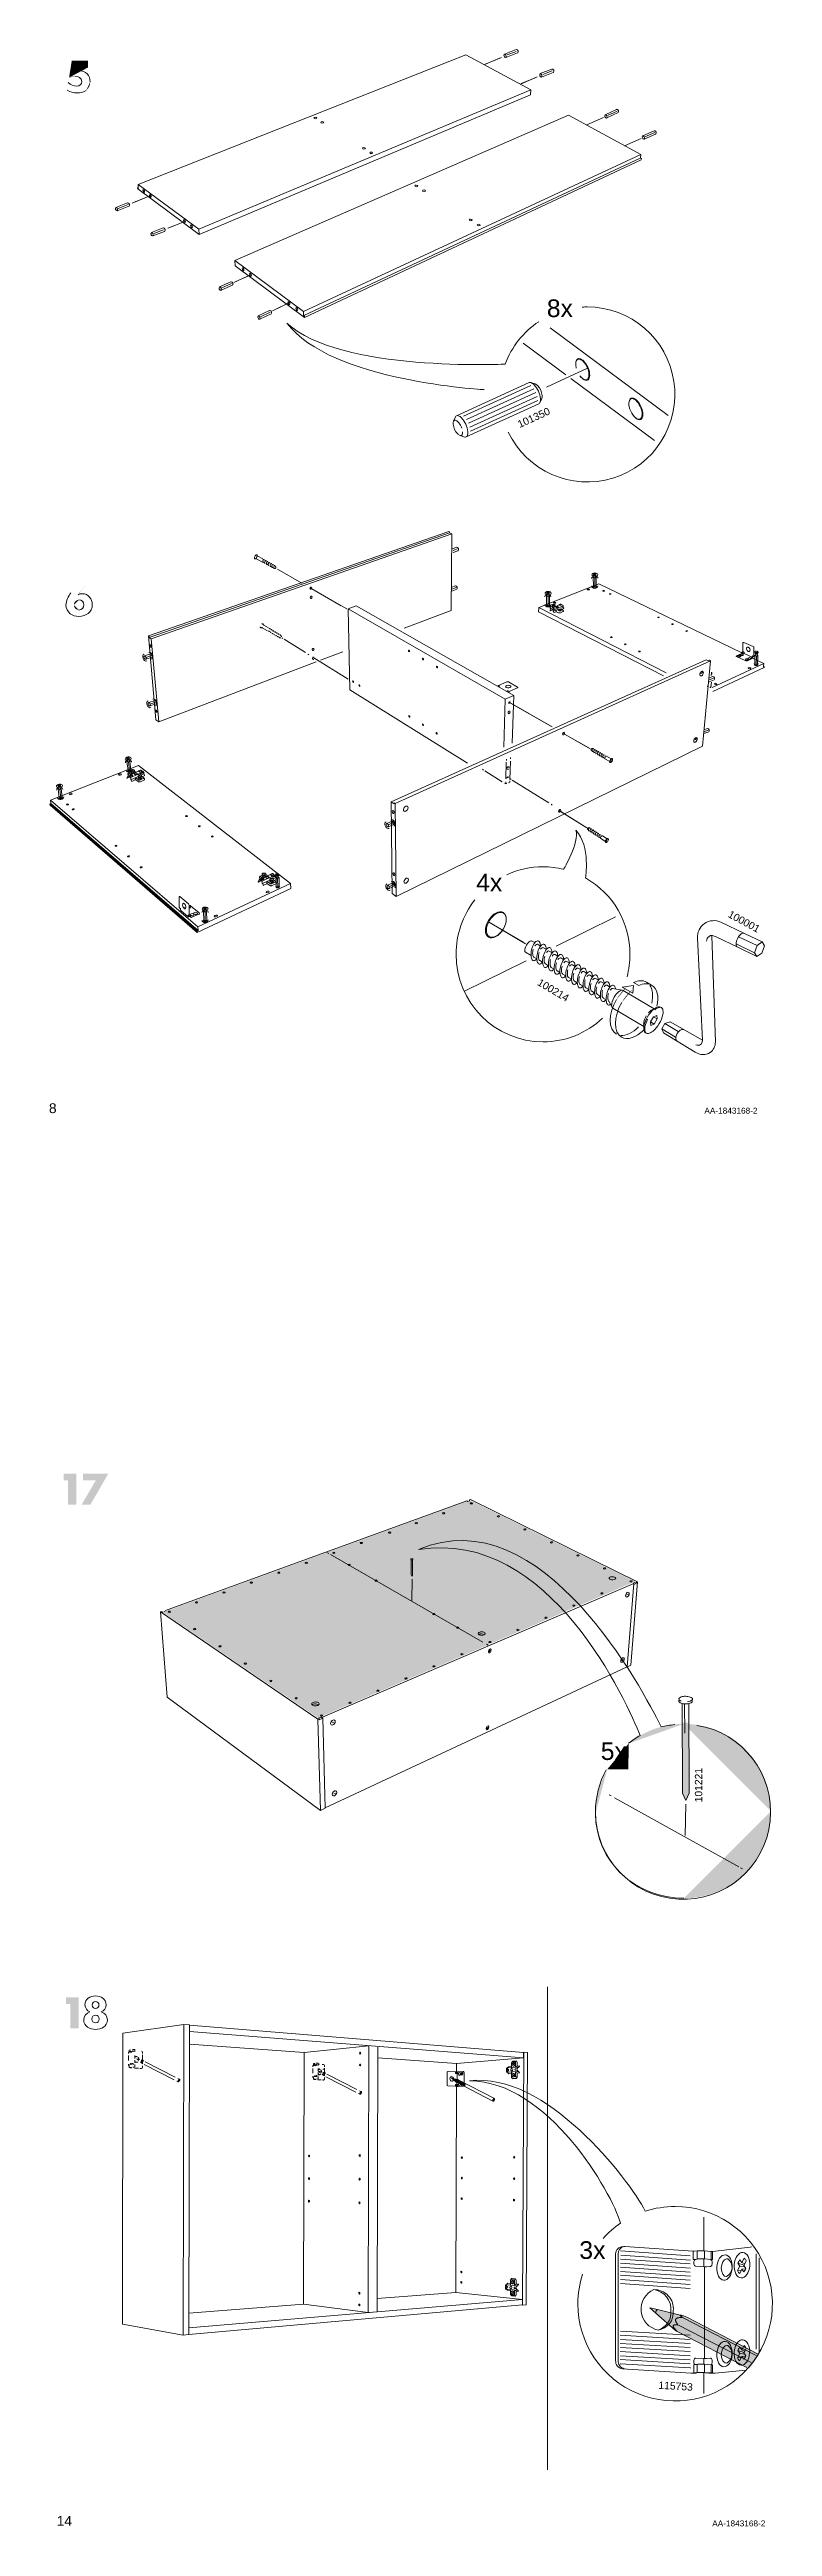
# Model space of a CAD drawing. Header units: metres. Extents: x -6.4 to 35.9, y -8.9 to 6.5.
# Drawn here: x 25.43 to 28.28, y -3.63 to 6.13 of the extents above; entities that cross this region are included whole.
import ezdxf

# ---------------------------------------------------------------- set-up
doc = ezdxf.new("R2010")
doc.units = ezdxf.units.M
doc.header["$MEASUREMENT"] = 0
for name, color, linetype, lineweight in [('PDF11_Geometry_Num_Penna__1_Num_Penna__255_Num_Penna__255_Num_Penna__255', 255, 'Continuous', 18), ('PDF11_Geometry_Num_Penna__7_Num_Penna__7_Num_Penna__7_Num_Penna__7', 7, 'Continuous', 18), ('PDF11_Text_Num_Penna__7_Num_Penna__7_Num_Penna__7_Num_Penna__7', 7, 'Continuous', 18), ('PDF5_Geometry_Num_Penna__1_Num_Penna__255_Num_Penna__255_Num_Penna__255', 255, 'Continuous', 18), ('PDF5_Geometry_Num_Penna__7_Num_Penna__7_Num_Penna__7_Num_Penna__7', 7, 'Continuous', 18), ('PDF5_Solid Fills_Num_Penna__1_Num_Penna__255_Num_Penna__255_Num_Penna__255', 255, 'Continuous', 18), ('PDF5_Solid Fills_Num_Penna__7_Num_Penna__7_Num_Penna__7_Num_Penna__7', 7, 'Continuous', 18), ('PDF5_Text_Num_Penna__7_Num_Penna__7_Num_Penna__7_Num_Penna__7', 7, 'Continuous', 18)]:
    doc.layers.add(name, color=color, linetype=linetype, lineweight=lineweight)
doc.layers.add('PDF11_Geometry_Num_Penna__2_Num_Penna__1_Num_Penna__1_Num_Penna__1', color=7, linetype='Continuous', lineweight=18, true_color=0xc6c8ca)
doc.styles.add('GENERATED_STYLE_1', font='')
doc.styles.get('GENERATED_STYLE_1').set_extended_font_data('Arial')

msp = doc.modelspace()

# ---------------------------------------------------------------- texts
at = {"layer": 'PDF11_Text_Num_Penna__7_Num_Penna__7_Num_Penna__7_Num_Penna__7', "color": 7, "linetype": 'Continuous', "lineweight": 18, "attachment_point": 7, "style": 'GENERATED_STYLE_1'}
for s, insert, char_height in [('\\A1;{\\pql;\\fArial|b0|i0|c0|p34;5x}', (27.5998, -0.607), 0.069662), ('\\A1;{\\pql;\\fArial|b0|i0|c0|p34;3x}', (27.5154, -2.5728), 0.069662), ('\\A1;{\\pql;\\fArial|b0|i0|c0|p34;14}', (25.4573, -3.623), 0.038701), ('\\A1;{\\pql;\\fArial|b0|i0|c0|p34;AA-1843168-2}', (28.0388, -3.6259), 0.023221)]:
    msp.add_mtext(s, dxfattribs=dict(at, insert=insert, char_height=char_height))
at = {"layer": 'PDF11_Text_Num_Penna__7_Num_Penna__7_Num_Penna__7_Num_Penna__7', "color": 7, "linetype": 'Continuous', "lineweight": 18, "char_height": 0.029026, "attachment_point": 7, "style": 'GENERATED_STYLE_1'}
for s, insert, rotation in [('\\A1;{\\pql;\\fArial|b0|i0|c0|p34;101221}', (27.9999, -0.7728), 90), ('\\A1;{\\pql;\\fArial|b0|i0|c0|p34;115753}', (27.8263, -3.0838), 356.68495)]:
    msp.add_mtext(s, dxfattribs=dict(at, insert=insert, rotation=rotation))
at = {"layer": 'PDF5_Text_Num_Penna__7_Num_Penna__7_Num_Penna__7_Num_Penna__7', "color": 7, "linetype": 'Continuous', "lineweight": 18, "attachment_point": 7, "style": 'GENERATED_STYLE_1'}
for s, insert, char_height in [('\\A1;{\\pql;\\fArial|b0|i0|c0|p34;8x}', (27.3874, 5.0776), 0.069662), ('\\A1;{\\pql;\\fArial|b0|i0|c0|p34;4x}', (27.1091, 2.8159), 0.069662), ('\\A1;{\\pql;\\fArial|b0|i0|c0|p34;8}', (25.4265, 1.9419), 0.038701), ('\\A1;{\\pql;\\fArial|b0|i0|c0|p34;AA-1843168-2}', (28.008, 1.94), 0.023221)]:
    msp.add_mtext(s, dxfattribs=dict(at, insert=insert, char_height=char_height))
at = {"layer": 'PDF5_Text_Num_Penna__7_Num_Penna__7_Num_Penna__7_Num_Penna__7', "color": 7, "linetype": 'Continuous', "lineweight": 18, "char_height": 0.029026, "attachment_point": 7, "style": 'GENERATED_STYLE_1'}
for s, insert, rotation in [('\\A1;{\\pql;\\fArial|b0|i0|c0|p34;101350}', (27.2806, 4.641), 24.49593), ('\\A1;{\\pql;\\fArial|b0|i0|c0|p34;100001}', (28.0976, 2.7164), 331.58495), ('\\A1;{\\pql;\\fArial|b0|i0|c0|p34;100214}', (27.347, 2.4486), 329.43781)]:
    msp.add_mtext(s, dxfattribs=dict(at, insert=insert, rotation=rotation))

# ---------------------------------------------------------------- hatches: boundary and pattern name
at = {"layer": 'PDF11_Geometry_Num_Penna__1_Num_Penna__255_Num_Penna__255_Num_Penna__255', "linetype": 'Continuous', "lineweight": 18}
for points in [[(27.9197, -0.4597), (27.9206, -0.7335), (27.9311, -0.7616), (27.9351, -0.7647), (27.9475, -0.7391), (27.9487, -0.4584)], [(27.0658, -1.8924), (27.0676, -1.8826), (27.037, -1.8663), (27.0304, -1.8649), (27.016, -1.8613), (27.0171, -1.8623), (27.0322, -1.8751)], [(27.9099, -2.7926), (27.8, -2.7683), (27.882, -2.8395), (27.9063, -2.8584), (28.1854, -3.0035), (28.2226, -2.9503), (27.9387, -2.8044)]]:
    msp.add_hatch(color=255, dxfattribs=at).paths.add_polyline_path(points)
at = {"layer": 'PDF11_Geometry_Num_Penna__2_Num_Penna__1_Num_Penna__1_Num_Penna__1', "linetype": 'Continuous', "lineweight": 18, "true_color": 0xc6c8ca}
for points in [[(27.0854, 0.4172), (25.8746, -0.0244), (26.4867, -0.4407), (27.7356, 0.0972)], [(27.9268, -0.4638, 0.173601), (27.7095, -0.5413)], [(28.2704, -0.8074, 0.414222), (27.9268, -0.4638)], [(27.7095, -0.5413), (27.6253, -0.643), (27.7081, -0.643), (27.7103, -0.5413)], [(27.6253, -0.643, 0.125963), (27.5792, -0.817)], [(27.9268, -1.151, 0.414216), (28.2704, -0.8074)]]:
    msp.add_hatch(color=9, dxfattribs=at).paths.add_polyline_path(points)
at = {"layer": 'PDF11_Geometry_Num_Penna__7_Num_Penna__7_Num_Penna__7_Num_Penna__7', "linetype": 'Continuous', "lineweight": 18}
for points in [[(25.5021, 0.4956), (25.5021, 0.4002), (25.5339, 0.4002), (25.5339, 0.5225), (25.4846, 0.5225), (25.4846, 0.4956)], [(25.6112, 0.4956), (25.5554, 0.4002), (25.5903, 0.4002), (25.6605, 0.5225), (25.5601, 0.5225), (25.5601, 0.4956)], [(25.5111, -1.5675), (25.5111, -1.6629), (25.5429, -1.6629), (25.5429, -1.5406), (25.4936, -1.5406), (25.4936, -1.5675)]]:
    msp.add_hatch(color=7, dxfattribs=at).paths.add_polyline_path(points)
at = {"layer": 'PDF5_Geometry_Num_Penna__1_Num_Penna__255_Num_Penna__255_Num_Penna__255', "linetype": 'Continuous', "lineweight": 18}
for points in [[(28.2019, 3.7155, 0.414296), (28.2117, 3.7053)], [(28.2129, 3.7651, 0.414067), (28.2027, 3.7553)], [(28.2117, 3.7053, 0.414203), (28.2218, 3.7151)], [(28.2226, 3.7549, 0.413969), (28.2129, 3.7651)], [(26.3255, 2.8886, 0.413918), (26.3159, 2.8783)], [(26.3174, 2.8385, 0.41399), (26.3278, 2.8289)], [(26.3358, 2.879, 0.414225), (26.3255, 2.8886)], [(26.3278, 2.8289, 0.414285), (26.3373, 2.8392)]]:
    msp.add_hatch(color=255, dxfattribs=at).paths.add_polyline_path(points)
at = {"layer": 'PDF5_Geometry_Num_Penna__7_Num_Penna__7_Num_Penna__7_Num_Penna__7', "linetype": 'Continuous', "lineweight": 18}
for points in [[(25.58, 6.0618), (25.58, 6.0887), (25.5164, 6.0887), (25.5057, 6.0223)], [(25.5291, 6.0274, 0.109824), (25.5057, 6.0223)], [(25.5732, 5.9717, 0.225873), (25.5889, 6.0048)], [(25.5754, 4.0266), (25.5407, 3.9853), (25.5411, 3.9849)], [(25.5446, 3.9647, 0.412792), (25.5245, 3.9447)], [(25.5245, 3.9447, 0.412629), (25.5446, 3.9244)], [(27.7011, 2.4385, 0.083466), (27.6618, 2.3901)], [(27.7231, 2.4279, 0.086692), (27.6823, 2.3782)]]:
    msp.add_hatch(color=7, dxfattribs=at).paths.add_polyline_path(points)
at = {"layer": 'PDF5_Solid Fills_Num_Penna__1_Num_Penna__255_Num_Penna__255_Num_Penna__255', "linetype": 'Continuous', "lineweight": 18}
for points in [[(28.1436, 3.7434), (28.1457, 3.7421), (28.1475, 3.7436)], [(28.1738, 3.7296), (28.1759, 3.7284), (28.1777, 3.7299)], [(26.0019, 2.7298), (26.0043, 2.7284), (26.0061, 2.7303)]]:
    msp.add_hatch(color=255, dxfattribs=at).paths.add_polyline_path(points)
at = {"layer": 'PDF5_Solid Fills_Num_Penna__7_Num_Penna__7_Num_Penna__7_Num_Penna__7', "linetype": 'Continuous', "lineweight": 18}
msp.add_hatch(color=7, dxfattribs=at).paths.add_polyline_path([(25.5456, 6.0486), (25.5377, 6.0618), (25.5355, 6.0478)])

# ---------------------------------------------------------------- linework, layer by layer
at = {"layer": 'PDF11_Geometry_Num_Penna__7_Num_Penna__7_Num_Penna__7_Num_Penna__7', "color": 7, "linetype": 'Continuous', "lineweight": 18, "flags": 128}
for points in [[(27.6616, 0.137), (27.0865, 0.4203), (27.0828, 0.4189), (27.0827, 0.4153), (27.0757, 0.4128), (27.0725, 0.4144), (25.8851, -0.0169)], [(26.5286, 0.2068), (26.5216, 0.2108)], [(27.1356, -0.142), (26.5355, 0.2028)], [(26.8535, 0.1819), (26.8532, 0.1227)], [(26.8554, 0.1177), (26.8532, 0.1227)], [(26.8577, 0.1226), (26.8554, 0.1177)], [(26.8564, 0.1067), (26.8557, 0.0217)], [(26.8579, 0.1818), (26.8577, 0.1226)], [(27.7449, 0.0962), (27.6618, 0.1371)], [(27.7297, 0.0895), (26.5044, -0.4374), (26.5045, -0.4412)], [(27.7035, -0.2388), (27.7045, -0.2394), (27.7188, -0.2327), (27.7449, 0.0962)], [(27.7041, -0.2386), (27.7297, 0.0895)], [(27.7276, 0.0906), (27.7346, 0.0936), (27.7409, 0.0906)], [(27.7295, 0.086), (27.7299, 0.0858)], [(27.7299, 0.0858), (27.7409, 0.0906)], [(27.7409, 0.0906), (27.7412, 0.0946)], [(27.7412, 0.0946), (27.7449, 0.0962)], [(25.8704, -0.0211), (25.8659, -0.0228)], [(25.8659, -0.0227), (26.4855, -0.4454)], [(25.8924, -0.359), (25.8659, -0.0228)], [(25.8745, -0.0239), (25.8704, -0.0211)], [(25.8846, -0.0202), (25.879, -0.0223)], [(27.1564, -0.154), (27.1494, -0.1499)], [(27.1617, -0.1773), (27.1635, -0.1742), (27.1654, -0.1733)], [(27.1619, -0.1795), (27.1617, -0.1773)], [(26.514, -0.7951), (27.7041, -0.2386)], [(26.4954, -0.8049), (25.8924, -0.359)], [(27.9203, -0.3835), (27.9215, -0.7366)], [(27.9302, -0.3878), (27.9303, -0.5003)], [(27.947, -0.3839), (27.9482, -0.7369)], [(26.4904, -0.4433), (26.4855, -0.4454)], [(26.4855, -0.4454), (26.4954, -0.8049)], [(26.4989, -0.4375), (26.4885, -0.442)], [(26.4989, -0.4375), (26.5049, -0.4415), (26.4905, -0.4478), (26.4904, -0.4433)], [(26.5008, -0.4374), (26.4995, -0.4379)], [(26.5049, -0.4415), (26.514, -0.7962)], [(27.1521, -0.4806), (27.1538, -0.4775)], [(27.1523, -0.4828), (27.1521, -0.4806)], [(27.1538, -0.4775), (27.1558, -0.4766)], [(27.6331, -0.7433), (27.6402, -0.7472)], [(27.654, -0.7549), (28.1438, -1.0269)], [(27.9349, -0.7662), (27.9215, -0.7366)], [(27.9482, -0.7369), (27.9349, -0.7662)], [(26.514, -0.7962), (26.4954, -0.8049)], [(27.9322, -0.9042), (27.9343, -0.7807)], [(28.1507, -1.0307), (28.1578, -1.0346)], [(27.39, -1.4996), (27.39, -3.4027)], [(25.9556, -2.872), (25.7164, -2.8294), (25.7175, -1.6829), (25.9575, -1.6476)], [(25.9575, -1.6476), (25.9556, -2.872)], [(25.9575, -1.6476), (25.9796, -1.6494), (25.9777, -2.87), (25.9556, -2.872)], [(25.9796, -1.6503), (27.2959, -1.7584)], [(25.7415, -1.7575), (25.7417, -1.7574), (25.7419, -1.7572), (25.7421, -1.7569), (25.7422, -1.7566), (25.7423, -1.7562), (25.7423, -1.7558), (25.7423, -1.755)], [(25.7422, -1.749), (25.7422, -1.7538), (25.7422, -1.7539), (25.7423, -1.7541), (25.7423, -1.7543), (25.7423, -1.7545), (25.7423, -1.7547), (25.7423, -1.755)], [(25.7477, -1.7482), (25.7423, -1.7489)], [(25.7457, -1.7576), (25.7457, -1.7575), (25.7458, -1.7568), (25.746, -1.7561), (25.7462, -1.7554), (25.7464, -1.7548), (25.7467, -1.7543), (25.7471, -1.7538), (25.7474, -1.7535), (25.7478, -1.7533), (25.7482, -1.7532)], [(25.7539, -1.7565), (25.7539, -1.7565), (25.754, -1.7557), (25.7542, -1.755), (25.7544, -1.7544), (25.7547, -1.7537), (25.755, -1.7532), (25.7553, -1.7528), (25.7557, -1.7525), (25.7561, -1.7522), (25.7565, -1.7521)], [(25.7554, -1.7473), (25.7608, -1.7466), (25.7609, -1.7466), (25.761, -1.7466)], [(25.763, -1.7467), (25.761, -1.7466)], [(25.7652, -1.7564), (25.7652, -1.751)], [(26.4318, -1.7585), (25.9795, -1.7262)], [(25.9796, -1.6764), (27.2958, -1.7797)], [(26.4318, -1.7585), (26.6865, -1.7319), (26.6831, -2.7832)], [(26.7187, -2.7801), (26.7224, -1.7373)], [(25.7396, -1.8044), (25.7395, -1.8098), (25.7396, -1.8098), (25.7398, -1.8099), (25.74, -1.8099), (25.7404, -1.81)], [(25.74, -1.8097), (25.7397, -1.8097), (25.7396, -1.8097), (25.7395, -1.8098)], [(25.7415, -1.7575), (25.7396, -1.7577), (25.7396, -1.7576), (25.7398, -1.7576), (25.74, -1.7576)], [(25.7396, -1.7631), (25.7396, -1.7577)], [(25.7396, -1.7906), (25.7396, -1.77)], [(25.74, -1.8101), (25.7421, -1.8102)], [(25.7421, -1.8102), (25.7422, -1.8105), (25.7423, -1.8107), (25.7423, -1.811), (25.7423, -1.8118)], [(25.7422, -1.8132), (25.7421, -1.818)], [(25.7421, -1.818), (25.7422, -1.818), (25.7423, -1.8181), (25.7425, -1.8181), (25.7429, -1.8181), (25.7432, -1.8182), (25.7437, -1.8182), (25.7462, -1.8183)], [(25.7423, -1.8118), (25.7423, -1.8121), (25.7423, -1.8124), (25.7422, -1.8126), (25.7422, -1.8128), (25.7422, -1.813), (25.7422, -1.8132)], [(25.7445, -1.818), (25.7498, -1.8174)], [(25.7456, -1.8067), (25.7457, -1.8066), (25.7457, -1.8059), (25.7459, -1.8052), (25.7461, -1.8045), (25.7464, -1.8039), (25.7467, -1.8034), (25.747, -1.803), (25.7474, -1.8026), (25.7478, -1.8024), (25.7482, -1.8023)], [(25.7462, -1.8183), (25.7462, -1.8188)], [(25.7462, -1.8188), (25.7463, -1.8188), (25.7464, -1.8188), (25.7466, -1.8189), (25.7469, -1.8189), (25.7473, -1.8189)], [(25.7473, -1.8189), (25.7527, -1.8192)], [(25.7507, -1.7589), (25.7506, -1.7589), (25.7506, -1.7589), (25.7506, -1.759), (25.7506, -1.7595)], [(25.7539, -1.8058), (25.7539, -1.8057), (25.754, -1.805), (25.7542, -1.8043), (25.7544, -1.8036), (25.7546, -1.803), (25.7549, -1.8025), (25.7553, -1.8021), (25.7556, -1.8017), (25.756, -1.8015), (25.7564, -1.8014)], [(25.7574, -1.8166), (25.7627, -1.8161)], [(25.7633, -1.8198), (25.7792, -1.8207)], [(25.7651, -1.7999), (25.7651, -1.7945), (25.7651, -1.7891)], [(25.7651, -1.7945), (25.7659, -1.7951), (25.7667, -1.7957), (25.7675, -1.7962), (25.7684, -1.7966), (25.7693, -1.7969), (25.7702, -1.7971), (25.7711, -1.7972), (25.7721, -1.7972)], [(25.7651, -1.8112), (25.7651, -1.8058)], [(25.7652, -1.7817), (25.7652, -1.7763), (25.7652, -1.7709)], [(25.7691, -1.7744), (25.7682, -1.7746), (25.7674, -1.7749), (25.7666, -1.7753), (25.7659, -1.7758), (25.7652, -1.7763)], [(25.7744, -1.7751), (25.7741, -1.775), (25.7731, -1.7746), (25.7721, -1.7744), (25.7711, -1.7743), (25.7701, -1.7743), (25.7691, -1.7744)], [(25.7764, -1.7868), (25.7721, -1.783), (25.7777, -1.7844)], [(25.7721, -1.7972), (25.7731, -1.7971), (25.7741, -1.7969), (25.775, -1.7965), (25.776, -1.7961), (25.7768, -1.7955), (25.7771, -1.7953)], [(25.7764, -1.7868), (25.7805, -1.7904)], [(25.781, -1.7885), (25.7811, -1.7881), (25.7811, -1.787), (25.7811, -1.7858), (25.7811, -1.7846), (25.7808, -1.7835), (25.7806, -1.7823), (25.7801, -1.7812), (25.7797, -1.7802), (25.7791, -1.7792), (25.7784, -1.7783), (25.7777, -1.7774)], [(25.7777, -1.7844), (25.7829, -1.7856)], [(25.7845, -1.821), (25.7899, -1.8213)], [(25.7866, -1.7956), (25.7906, -1.7992)], [(25.7922, -1.7952), (25.7917, -1.7952), (25.7914, -1.7952), (25.791, -1.7952), (25.7907, -1.7952), (25.7904, -1.7952), (25.7901, -1.7952), (25.7899, -1.7953), (25.7897, -1.7953), (25.7895, -1.7954), (25.7894, -1.7954), (25.7892, -1.7955), (25.7891, -1.7956), (25.789, -1.7957), (25.7889, -1.7958), (25.7889, -1.7959), (25.7889, -1.7961), (25.7889, -1.7962), (25.7889, -1.7964), (25.7889, -1.7965), (25.789, -1.7967), (25.7891, -1.7969), (25.7892, -1.7971), (25.7894, -1.7974), (25.7895, -1.7976), (25.7897, -1.7979), (25.7899, -1.7981), (25.7902, -1.7984), (25.7904, -1.7987), (25.7907, -1.799), (25.791, -1.7994), (25.7914, -1.7997), (25.7918, -1.8001)], [(25.7894, -1.7872), (25.7947, -1.7884)], [(25.7904, -1.8213), (25.7902, -1.8213), (25.7899, -1.8213), (25.7911, -1.8212)], [(25.7904, -1.8213), (25.7916, -1.8212), (25.7913, -1.8212), (25.7911, -1.8212)], [(25.7956, -1.7901), (25.7951, -1.7901), (25.7946, -1.7901), (25.7941, -1.7901), (25.7937, -1.7901), (25.7933, -1.7901), (25.793, -1.7901), (25.7926, -1.7902), (25.7923, -1.7902), (25.792, -1.7903), (25.7918, -1.7904), (25.7916, -1.7905), (25.7914, -1.7906), (25.7912, -1.7907), (25.791, -1.7908), (25.7909, -1.7909), (25.7908, -1.7911), (25.7907, -1.7912), (25.7906, -1.7914), (25.7906, -1.7916), (25.7906, -1.7918), (25.7906, -1.792), (25.7906, -1.7922), (25.7906, -1.7924), (25.7907, -1.7927), (25.7908, -1.7929), (25.7909, -1.7932), (25.7911, -1.7935), (25.7912, -1.7938), (25.7914, -1.7941), (25.7916, -1.7945), (25.7919, -1.7948), (25.7922, -1.7952)], [(25.7918, -1.8001), (25.7914, -1.7998), (25.7911, -1.7996), (25.7909, -1.7994), (25.7906, -1.7992)], [(25.7966, -1.8026), (25.7918, -1.8001)], [(25.7947, -1.7884), (25.7945, -1.7884), (25.7943, -1.7884), (25.7941, -1.7883), (25.794, -1.7884), (25.7939, -1.7884), (25.7939, -1.7884), (25.7939, -1.7885), (25.7939, -1.7886), (25.794, -1.7887), (25.7941, -1.7888), (25.7942, -1.789), (25.7944, -1.7891), (25.7946, -1.7893), (25.7949, -1.7896), (25.7952, -1.7898), (25.7956, -1.7901)], [(25.7987, -1.7898), (25.7979, -1.7895), (25.7973, -1.7893), (25.7967, -1.7891), (25.7962, -1.7889), (25.7958, -1.7888), (25.7954, -1.7886), (25.795, -1.7885), (25.7947, -1.7884)], [(25.7951, -1.8018), (25.7951, -1.7678)], [(25.8004, -1.7926), (25.7956, -1.7901)], [(25.92, -1.8662), (25.8017, -1.8052)], [(25.9238, -1.8562), (25.8055, -1.7952)], [(26.4318, -1.7585), (26.4292, -2.7504)], [(26.468, -1.8099), (26.4664, -1.8102), (26.4664, -1.8101), (26.4666, -1.8101), (26.4668, -1.8101)], [(26.4664, -1.8156), (26.4664, -1.8102)], [(26.4664, -1.8394), (26.4664, -1.8215)], [(26.4664, -1.8513), (26.4664, -1.8567), (26.4664, -1.8568), (26.4665, -1.8568), (26.4668, -1.8569), (26.4671, -1.8569)], [(26.468, -1.8099), (26.4681, -1.8099), (26.4683, -1.8097), (26.4684, -1.8095), (26.4685, -1.8092), (26.4686, -1.8088), (26.4686, -1.8085), (26.4686, -1.8078)], [(26.4685, -1.8024), (26.4685, -1.8067), (26.4685, -1.8068), (26.4686, -1.8069), (26.4686, -1.8071), (26.4686, -1.8073), (26.4686, -1.8075), (26.4686, -1.8078)], [(26.474, -1.8016), (26.4686, -1.8023)], [(26.4712, -1.8547), (26.4712, -1.8546), (26.4713, -1.8539), (26.4714, -1.8533), (26.4715, -1.8526), (26.4717, -1.8521), (26.4719, -1.8515), (26.4721, -1.851), (26.4724, -1.8507), (26.4727, -1.8504), (26.473, -1.8502), (26.4733, -1.8501)], [(26.4713, -1.8108), (26.4713, -1.8107), (26.4713, -1.81), (26.4714, -1.8093), (26.4715, -1.8087), (26.4717, -1.8081), (26.4719, -1.8076), (26.4722, -1.8071), (26.4724, -1.8067), (26.4727, -1.8064), (26.473, -1.8062), (26.4733, -1.8061)], [(26.4754, -1.8112), (26.4753, -1.8112), (26.4753, -1.8113), (26.4753, -1.8114), (26.4753, -1.8117)], [(26.4779, -1.8098), (26.4779, -1.8098), (26.478, -1.8091), (26.4781, -1.8084), (26.4782, -1.8078), (26.4784, -1.8072), (26.4786, -1.8066), (26.4788, -1.8062), (26.4791, -1.8058), (26.4794, -1.8055), (26.4797, -1.8053), (26.48, -1.8052)], [(26.4779, -1.8539), (26.4779, -1.8538), (26.4779, -1.8531), (26.478, -1.8524), (26.4782, -1.8518), (26.4783, -1.8512), (26.4785, -1.8507), (26.4788, -1.8502), (26.479, -1.8498), (26.4794, -1.8495), (26.4796, -1.8494), (26.48, -1.8492)], [(26.4782, -1.801), (26.4835, -1.8002), (26.4836, -1.8002), (26.4837, -1.8002)], [(26.4853, -1.8003), (26.4837, -1.8002)], [(26.487, -1.8096), (26.4871, -1.8042)], [(26.487, -1.8268), (26.487, -1.8214)], [(26.487, -1.823), (26.4924, -1.8233)], [(26.4902, -1.8251), (26.4895, -1.8253), (26.4889, -1.8256), (26.4882, -1.8259), (26.4876, -1.8263), (26.487, -1.8268)], [(26.487, -1.8322), (26.487, -1.8268)], [(26.487, -1.8485), (26.487, -1.8431), (26.487, -1.8377)], [(26.487, -1.8431), (26.4876, -1.8436), (26.4883, -1.8442), (26.4889, -1.8446), (26.4897, -1.845), (26.4904, -1.8452), (26.4911, -1.8454), (26.4919, -1.8455), (26.4926, -1.8455)], [(26.487, -1.8469), (26.4924, -1.8472)], [(26.487, -1.858), (26.487, -1.8526)], [(26.4924, -1.8046), (26.4871, -1.8042)], [(26.4923, -1.8354), (26.4879, -1.8316), (26.4935, -1.8329)], [(26.4953, -1.8263), (26.495, -1.826), (26.4942, -1.8256), (26.4934, -1.8253), (26.4926, -1.8251), (26.4918, -1.825), (26.491, -1.825), (26.4902, -1.8251)], [(26.4923, -1.8354), (26.4963, -1.8389)], [(26.4926, -1.8455), (26.4934, -1.8454), (26.4942, -1.8452), (26.495, -1.8449), (26.4957, -1.8445), (26.4964, -1.844), (26.4971, -1.8434), (26.4973, -1.8431)], [(26.4935, -1.8329), (26.4988, -1.8342)], [(26.4998, -1.8374), (26.4998, -1.8374), (26.4999, -1.8363), (26.4999, -1.8353), (26.4998, -1.8342), (26.4997, -1.8332), (26.4994, -1.8322), (26.4991, -1.8312), (26.4987, -1.8303), (26.4982, -1.8294), (26.4977, -1.8286), (26.4976, -1.8284)], [(26.5024, -1.8442), (26.5065, -1.8478)], [(26.5046, -1.8242), (26.51, -1.8246)], [(26.5046, -1.848), (26.5099, -1.8484)], [(26.508, -1.8438), (26.5076, -1.8438), (26.5072, -1.8437), (26.5068, -1.8437), (26.5065, -1.8437), (26.5062, -1.8438), (26.506, -1.8438), (26.5057, -1.8438), (26.5055, -1.8439), (26.5053, -1.8439), (26.5052, -1.844), (26.505, -1.8441), (26.5049, -1.8442), (26.5048, -1.8443), (26.5048, -1.8444), (26.5047, -1.8445), (26.5047, -1.8446), (26.5047, -1.8448), (26.5047, -1.8449), (26.5048, -1.8451), (26.5048, -1.8453), (26.5049, -1.8455), (26.5051, -1.8457), (26.5052, -1.8459), (26.5054, -1.8462), (26.5055, -1.8464), (26.5058, -1.8467), (26.506, -1.847), (26.5063, -1.8473), (26.5066, -1.8476), (26.5069, -1.8479), (26.5072, -1.8483), (26.5076, -1.8487)], [(26.5053, -1.8358), (26.5105, -1.837)], [(26.5114, -1.8387), (26.5109, -1.8386), (26.5104, -1.8386), (26.51, -1.8386), (26.5095, -1.8386), (26.5092, -1.8387), (26.5088, -1.8387), (26.5085, -1.8387), (26.5082, -1.8388), (26.5079, -1.8389), (26.5076, -1.8389), (26.5074, -1.839), (26.5072, -1.8391), (26.507, -1.8392), (26.5069, -1.8394), (26.5067, -1.8395), (26.5066, -1.8396), (26.5065, -1.8398), (26.5065, -1.8399), (26.5064, -1.8401), (26.5064, -1.8403), (26.5064, -1.8405), (26.5064, -1.8407), (26.5065, -1.841), (26.5065, -1.8412), (26.5066, -1.8415), (26.5067, -1.8418), (26.5069, -1.8421), (26.507, -1.8424), (26.5072, -1.8427), (26.5075, -1.843), (26.5077, -1.8434), (26.508, -1.8438)], [(26.5076, -1.8487), (26.5073, -1.8484), (26.5069, -1.8482), (26.5067, -1.8479), (26.5065, -1.8478)], [(26.5124, -1.8511), (26.5076, -1.8487)], [(26.5105, -1.837), (26.5103, -1.837), (26.5101, -1.8369), (26.51, -1.8369), (26.5098, -1.8369), (26.5097, -1.8369), (26.5097, -1.837), (26.5097, -1.8371), (26.5097, -1.8371), (26.5098, -1.8373), (26.5099, -1.8374), (26.51, -1.8375), (26.5102, -1.8377), (26.5105, -1.8379), (26.5107, -1.8381), (26.5111, -1.8384), (26.5114, -1.8387)], [(26.5145, -1.8384), (26.5138, -1.8381), (26.5131, -1.8379), (26.5126, -1.8377), (26.5121, -1.8375), (26.5116, -1.8373), (26.5112, -1.8372), (26.5108, -1.8371), (26.5105, -1.837)], [(26.5111, -1.8492), (26.5112, -1.8197)], [(26.5162, -1.8411), (26.5114, -1.8387)], [(26.6358, -1.9148), (26.5176, -1.8538)], [(26.6396, -1.9048), (26.5214, -1.8438)], [(27.0321, -1.8347), (27.0322, -1.8015), (26.722, -1.7793)], [(26.999, -1.833), (27.0281, -1.8349)], [(27.0301, -1.8348), (27.0286, -1.8349), (27.0285, -1.8349), (27.0283, -1.8349), (27.0282, -1.8349), (27.0281, -1.8349)], [(27.0289, -1.8388), (27.0291, -1.8388), (27.0292, -1.8388), (27.0281, -1.8387), (27.0281, -1.8349)], [(27.0281, -1.8387), (27.0282, -1.8387), (27.0283, -1.8387), (27.0285, -1.8387), (27.0286, -1.8387)], [(27.0283, -1.8399), (27.0283, -1.8396), (27.0284, -1.8394), (27.0285, -1.8391), (27.0287, -1.8389), (27.0289, -1.8388)], [(27.0283, -1.8399), (27.0283, -1.8406), (27.0283, -1.8409), (27.0284, -1.8412), (27.0286, -1.8415), (27.0288, -1.8417), (27.029, -1.8419), (27.0292, -1.8419), (27.0329, -1.8421)], [(27.0297, -1.8388), (27.0295, -1.8388), (27.0292, -1.8388), (27.0289, -1.8388)], [(27.0316, -1.8386), (27.0297, -1.8388)], [(27.0301, -1.8348), (27.0305, -1.8347), (27.0309, -1.8347), (27.0314, -1.8347), (27.0319, -1.8347), (27.0324, -1.8347), (27.0328, -1.8347), (27.0333, -1.8347), (27.0337, -1.8348), (27.0365, -1.8349)], [(27.0321, -1.8386), (27.032, -1.8386), (27.0319, -1.8386), (27.0318, -1.8386), (27.0316, -1.8386)], [(27.0351, -1.8388), (27.0321, -1.8386)], [(27.2959, -1.7584), (27.2958, -1.7797), (27.0322, -1.8015)], [(27.0338, -1.8422), (27.0336, -1.8422), (27.0333, -1.8422), (27.0331, -1.8422), (27.0329, -1.8422)], [(27.036, -1.842), (27.0338, -1.8422), (27.0336, -1.8851)], [(27.0337, -1.8385), (27.0337, -1.8348)], [(27.0351, -1.8388), (27.0355, -1.8388), (27.0358, -1.8389), (27.0363, -1.8389), (27.0365, -1.839), (27.0366, -1.8392), (27.0367, -1.8394), (27.0368, -1.8397), (27.0369, -1.84), (27.0369, -1.8407)], [(27.036, -1.8388), (27.0371, -1.8387), (27.0371, -1.8349)], [(27.0369, -1.8407), (27.0368, -1.841), (27.0367, -1.8413), (27.0366, -1.8416), (27.0364, -1.8418), (27.0362, -1.8419), (27.036, -1.842)], [(27.0365, -1.8349), (27.0366, -1.8349), (27.0369, -1.8349), (27.0371, -1.8349)], [(27.0365, -1.8387), (27.0366, -1.8387), (27.0369, -1.8388), (27.0371, -1.8387)], [(27.0371, -1.8349), (27.0576, -1.8334)], [(27.0514, -1.8404), (27.0534, -1.8418), (27.0516, -1.8438)], [(27.2341, -1.8192), (27.23, -1.8195), (27.2297, -1.8195), (27.2294, -1.8197), (27.2292, -1.8199), (27.229, -1.8202), (27.2288, -1.8206), (27.2287, -1.8209), (27.2287, -1.8214)], [(27.23, -1.8366), (27.2297, -1.8365), (27.2294, -1.8363), (27.2292, -1.8361), (27.229, -1.8358), (27.2288, -1.8354), (27.2287, -1.835), (27.2287, -1.8345), (27.2287, -1.8214)], [(27.2765, -1.8333), (27.23, -1.8366)], [(27.2332, -1.8368), (27.23, -1.8366)], [(27.2327, -1.829), (27.2338, -1.8272), (27.2327, -1.8255)], [(27.2342, -1.8382), (27.2341, -1.8378), (27.2341, -1.8375), (27.2339, -1.8372), (27.2337, -1.837), (27.2335, -1.8369), (27.2332, -1.8368)], [(27.2343, -1.8178), (27.2343, -1.8184), (27.2342, -1.8187), (27.2342, -1.8189), (27.2341, -1.8192), (27.271, -1.8163)], [(27.2342, -1.8382), (27.2341, -1.8388), (27.2342, -1.8391), (27.2342, -1.8394), (27.2343, -1.8396), (27.2345, -1.8399), (27.2347, -1.84), (27.2369, -1.8417)], [(27.2343, -1.8178), (27.2343, -1.8175), (27.2344, -1.8173), (27.2345, -1.817), (27.2346, -1.8168), (27.2348, -1.8167)], [(27.237, -1.815), (27.237, -1.8153), (27.2348, -1.8167)], [(27.2371, -1.8423), (27.237, -1.8423), (27.2369, -1.8422), (27.2369, -1.842), (27.2369, -1.8417)], [(27.2487, -1.8138), (27.2372, -1.8147), (27.2371, -1.8147), (27.2371, -1.8149), (27.237, -1.815)], [(27.2486, -1.8415), (27.2371, -1.8423)], [(27.2378, -1.8424), (27.2371, -1.8423)], [(27.2497, -1.8316), (27.2491, -1.8316), (27.2487, -1.8315), (27.2481, -1.8313), (27.2479, -1.8312), (27.2477, -1.831), (27.2472, -1.8306), (27.2469, -1.8301), (27.2465, -1.8296), (27.2463, -1.829), (27.2461, -1.8284), (27.246, -1.8278), (27.2459, -1.8272), (27.2459, -1.8266), (27.2459, -1.826), (27.246, -1.8254), (27.2462, -1.8248), (27.2463, -1.8242), (27.2466, -1.8236), (27.2469, -1.8231), (27.2473, -1.8225), (27.2477, -1.8221), (27.2479, -1.8219), (27.2482, -1.8217), (27.2484, -1.8215), (27.2487, -1.8214), (27.2492, -1.8212), (27.2497, -1.8211)], [(27.2485, -1.8153), (27.2486, -1.8153), (27.2486, -1.8151), (27.2487, -1.815), (27.2487, -1.815), (27.2487, -1.8149), (27.2487, -1.8149)], [(27.249, -1.8377), (27.2489, -1.8381), (27.2487, -1.8385), (27.2487, -1.8388), (27.2486, -1.8391), (27.2486, -1.8394), (27.2486, -1.8397)], [(27.2486, -1.8416), (27.2486, -1.8397)], [(27.2487, -1.8138), (27.2487, -1.8149)], [(27.2487, -1.8149), (27.2487, -1.8151), (27.2487, -1.8154), (27.2488, -1.8157), (27.2488, -1.816), (27.2489, -1.8163), (27.2491, -1.8167)], [(27.2645, -1.7976), (27.2644, -1.7973), (27.2644, -1.7969), (27.2643, -1.7966), (27.2642, -1.7963), (27.264, -1.796), (27.2639, -1.7958), (27.2637, -1.7956), (27.2635, -1.7954), (27.2633, -1.7953), (27.2631, -1.7952), (27.2628, -1.7952), (27.2626, -1.7952), (27.2511, -1.7961)], [(27.2599, -1.8094), (27.2598, -1.8098), (27.2597, -1.8102), (27.2595, -1.8105), (27.2593, -1.8109), (27.2592, -1.8112), (27.2589, -1.8115), (27.2587, -1.8117), (27.2585, -1.812), (27.2583, -1.8122), (27.258, -1.8123), (27.2578, -1.8125), (27.2576, -1.8126), (27.2571, -1.8127), (27.2566, -1.8128), (27.2564, -1.8128), (27.2561, -1.8128), (27.2558, -1.8127), (27.2556, -1.8126), (27.2553, -1.8125), (27.255, -1.8123), (27.2548, -1.8121), (27.2545, -1.8118)], [(27.2556, -1.807), (27.2567, -1.8053), (27.2556, -1.8036)], [(27.2556, -1.8499), (27.2567, -1.8481), (27.2556, -1.8465)], [(27.2578, -1.8537), (27.2579, -1.8537), (27.2581, -1.8536), (27.2583, -1.8534), (27.2585, -1.8532), (27.2585, -1.8531)], [(27.258, -1.8114), (27.258, -1.8114), (27.2582, -1.8113), (27.2584, -1.8111), (27.2586, -1.8109)], [(27.2601, -1.8439), (27.2601, -1.8439), (27.2603, -1.8444), (27.2604, -1.8448), (27.2606, -1.8453), (27.2607, -1.8458), (27.2608, -1.8463), (27.2608, -1.8469), (27.2608, -1.8474), (27.2608, -1.848), (27.2608, -1.8485), (27.2607, -1.849), (27.2606, -1.8495), (27.2604, -1.85), (27.2603, -1.8505), (27.2601, -1.851), (27.2598, -1.8515), (27.2596, -1.8519), (27.2595, -1.8519)], [(27.2603, -1.8016), (27.2604, -1.8016), (27.2605, -1.8021), (27.2607, -1.8025), (27.2609, -1.803), (27.2609, -1.8035), (27.261, -1.8041), (27.2611, -1.8046), (27.2611, -1.8051), (27.2611, -1.8057), (27.261, -1.8062), (27.2609, -1.8067), (27.2608, -1.8072), (27.2606, -1.8078), (27.2605, -1.8083), (27.2603, -1.8087), (27.26, -1.8092), (27.2598, -1.8096), (27.2598, -1.8097)], [(27.2641, -1.8223), (27.2709, -1.8218), (27.2709, -1.822), (27.271, -1.8221), (27.2711, -1.8222), (27.2718, -1.8222)], [(27.2641, -1.8283), (27.2709, -1.8278), (27.2709, -1.8276), (27.271, -1.8275), (27.2711, -1.8275)], [(27.2642, -1.8545), (27.2643, -1.8366)], [(27.2642, -1.8366), (27.2647, -1.8369), (27.2651, -1.8371), (27.2654, -1.8373), (27.2658, -1.8374), (27.2662, -1.8376), (27.2664, -1.8377), (27.2665, -1.8377)], [(27.2644, -1.8156), (27.2645, -1.7976)], [(27.2666, -1.8142), (27.2665, -1.8143), (27.2663, -1.8144), (27.2659, -1.8146), (27.2655, -1.8148), (27.2652, -1.815), (27.2648, -1.8153), (27.2644, -1.8155)], [(27.2661, -1.7921), (27.2659, -1.792), (27.2659, -1.792), (27.2657, -1.792), (27.2656, -1.792), (27.2655, -1.7921), (27.2654, -1.7921), (27.2654, -1.7922), (27.2654, -1.7924)], [(27.2698, -1.8393), (27.2665, -1.8377)], [(27.27, -1.8128), (27.2666, -1.8142)], [(27.2704, -1.8414), (27.2703, -1.8546), (27.2696, -1.8546)], [(27.2706, -1.8399), (27.2705, -1.8399), (27.2704, -1.8398), (27.2704, -1.8396)], [(27.2704, -1.8414), (27.2704, -1.841), (27.2705, -1.8407), (27.2706, -1.8404), (27.2709, -1.8402), (27.2711, -1.8401), (27.2713, -1.84), (27.2706, -1.8399)], [(27.2711, -1.8121), (27.2707, -1.8121), (27.2706, -1.8122), (27.2706, -1.8123), (27.2705, -1.8125)], [(27.2793, -1.8393), (27.2706, -1.8399)], [(27.2711, -1.8164), (27.2722, -1.8163)], [(27.2718, -1.8315), (27.2718, -1.8275), (27.2711, -1.8275)], [(27.2723, -1.8176), (27.2721, -1.8176), (27.272, -1.8177), (27.2719, -1.8179), (27.2718, -1.8181)], [(27.2718, -1.8222), (27.2718, -1.8182)], [(27.2722, -1.8322), (27.2721, -1.8321), (27.2719, -1.832), (27.2718, -1.8318), (27.2718, -1.8315)], [(27.2773, -1.8352), (27.2773, -1.8347), (27.2771, -1.8342), (27.277, -1.8337), (27.2768, -1.8333), (27.2765, -1.8329), (27.2762, -1.8327), (27.2758, -1.8325), (27.2755, -1.8324), (27.2722, -1.8322)], [(27.2757, -1.8178), (27.2756, -1.8178), (27.2755, -1.8178), (27.2723, -1.8176)], [(27.2773, -1.8352), (27.2773, -1.8358), (27.28, -1.8379)], [(27.2795, -1.8115), (27.2802, -1.8115), (27.2802, -1.813), (27.2774, -1.8147)], [(27.28, -1.8379), (27.28, -1.8394), (27.2793, -1.8393)], [(27.2917, -2.7534), (27.2964, -1.7577)], [(27.3111, -1.7588), (27.2964, -1.7577), (27.292, -1.758)], [(27.3064, -2.7521), (27.3111, -1.7588)], [(25.9303, -1.8715), (25.9351, -1.874), (25.9382, -1.8737), (25.9412, -1.8692)], [(25.9389, -1.864), (25.9341, -1.8615)], [(25.9358, -1.8687), (25.9355, -1.8691), (25.9351, -1.874)], [(25.9413, -1.869), (25.9416, -1.8686), (25.942, -1.8637), (25.9389, -1.864), (25.9359, -1.8685)], [(26.4667, -1.857), (26.4685, -1.8571)], [(26.4685, -1.8572), (26.4685, -1.8574), (26.4686, -1.8576), (26.4686, -1.8579), (26.4686, -1.8586)], [(26.4686, -1.8586), (26.4686, -1.8588), (26.4686, -1.8591), (26.4685, -1.8593), (26.4685, -1.8595), (26.4685, -1.8596), (26.4685, -1.8598)], [(26.4685, -1.8598), (26.4685, -1.8641)], [(26.4685, -1.8641), (26.4685, -1.8641), (26.4686, -1.8642), (26.4688, -1.8642), (26.4691, -1.8642), (26.4693, -1.8643), (26.4697, -1.8643), (26.4717, -1.8644)], [(26.4703, -1.8641), (26.4757, -1.8635)], [(26.4717, -1.8648), (26.4718, -1.8648), (26.4719, -1.8649), (26.4721, -1.8649), (26.4723, -1.8649), (26.4727, -1.8649)], [(26.4727, -1.8649), (26.4781, -1.8653)], [(26.4797, -1.863), (26.4851, -1.8624)], [(26.4859, -1.8658), (26.4977, -1.8665)], [(26.5016, -1.8667), (26.507, -1.8671)], [(26.5074, -1.8671), (26.5072, -1.8671), (26.507, -1.8671), (26.5079, -1.867)], [(26.5074, -1.8671), (26.5084, -1.867), (26.5081, -1.867), (26.5079, -1.867)], [(26.6461, -1.9201), (26.6509, -1.9226), (26.654, -1.9223), (26.657, -1.9178)], [(26.6547, -1.9125), (26.6499, -1.9101)], [(26.6516, -1.9172), (26.6513, -1.9177), (26.6509, -1.9226)], [(26.6578, -1.9123), (26.6547, -1.9125), (26.6517, -1.917)], [(26.6571, -1.9176), (26.6574, -1.9171), (26.6578, -1.9123)], [(27.0158, -1.8628), (27.0115, -1.859), (27.0171, -1.8604)], [(27.0158, -1.8628), (27.03, -1.8752)], [(27.0171, -1.8604), (27.0341, -1.8644)], [(27.0286, -1.885), (27.0284, -1.8852), (27.0283, -1.8854), (27.0282, -1.8857), (27.0281, -1.8861), (27.0281, -1.8867)], [(27.0299, -1.8878), (27.0287, -1.8879), (27.0285, -1.8878), (27.0284, -1.8876), (27.0283, -1.8873), (27.0282, -1.887), (27.0281, -1.8867)], [(27.0287, -1.8879), (27.0281, -1.888), (27.0281, -1.8917)], [(27.0316, -1.8712), (27.0311, -1.8712), (27.0308, -1.8712), (27.0304, -1.8712), (27.0301, -1.8712), (27.0298, -1.8712), (27.0295, -1.8712), (27.0293, -1.8712), (27.0291, -1.8713), (27.0289, -1.8713), (27.0288, -1.8714), (27.0286, -1.8715), (27.0285, -1.8716), (27.0284, -1.8717), (27.0283, -1.8718), (27.0283, -1.8719), (27.0283, -1.8721), (27.0283, -1.8722), (27.0283, -1.8724), (27.0283, -1.8725), (27.0284, -1.8727), (27.0285, -1.8729), (27.0286, -1.8731), (27.0288, -1.8733), (27.0289, -1.8736), (27.0291, -1.8738), (27.0293, -1.8741), (27.0296, -1.8744), (27.0298, -1.8747), (27.0301, -1.875), (27.0304, -1.8753), (27.0308, -1.8757), (27.0312, -1.8761)], [(27.0286, -1.885), (27.0288, -1.8849), (27.0291, -1.8849)], [(27.0319, -1.8917), (27.0286, -2.7042)], [(27.0291, -1.8849), (27.0327, -1.8851), (27.0329, -1.8851), (27.0332, -1.8851), (27.0334, -1.8851), (27.0336, -1.8851)], [(27.0299, -1.8878), (27.0303, -1.8878), (27.0307, -1.8878), (27.0312, -1.8878), (27.0316, -1.8878), (27.0321, -1.8878), (27.0326, -1.8878), (27.0331, -1.8878), (27.0335, -1.8878), (27.0361, -1.888)], [(27.035, -1.8661), (27.0345, -1.8661), (27.034, -1.866), (27.0335, -1.866), (27.0331, -1.8661), (27.0327, -1.8661), (27.0324, -1.8661), (27.032, -1.8662), (27.0317, -1.8662), (27.0314, -1.8663), (27.0312, -1.8664), (27.031, -1.8664), (27.0308, -1.8665), (27.0306, -1.8666), (27.0304, -1.8668), (27.0303, -1.8669), (27.0302, -1.867), (27.0301, -1.8672), (27.03, -1.8674), (27.03, -1.8675), (27.03, -1.8677), (27.03, -1.8679), (27.03, -1.8682), (27.03, -1.8684), (27.0301, -1.8686), (27.0302, -1.8689), (27.0303, -1.8692), (27.0305, -1.8695), (27.0306, -1.8698), (27.0308, -1.8701), (27.031, -1.8705), (27.0313, -1.8708), (27.0316, -1.8712)], [(27.0312, -1.8761), (27.0308, -1.8758), (27.0305, -1.8756), (27.0303, -1.8754), (27.03, -1.8752)], [(27.0312, -1.8761), (27.1745, -1.95), (27.1776, -1.9497), (27.181, -1.9446), (27.1814, -1.9397)], [(27.0341, -1.8644), (27.0339, -1.8644), (27.0337, -1.8644), (27.0335, -1.8643), (27.0334, -1.8643), (27.0333, -1.8644), (27.0333, -1.8644), (27.0333, -1.8645), (27.0333, -1.8646), (27.0334, -1.8647), (27.0335, -1.8648), (27.0336, -1.865), (27.0338, -1.8651), (27.034, -1.8653), (27.0343, -1.8656), (27.0346, -1.8658), (27.035, -1.8661)], [(27.0335, -1.8878), (27.0335, -1.8916)], [(27.0362, -1.8851), (27.036, -1.8849), (27.0358, -1.8849), (27.0336, -1.8851)], [(27.0381, -1.8658), (27.0373, -1.8655), (27.0367, -1.8653), (27.0361, -1.8651), (27.0356, -1.8649), (27.0352, -1.8647), (27.0348, -1.8646), (27.0344, -1.8645), (27.0341, -1.8644)], [(27.0361, -1.888), (27.0363, -1.8878), (27.0364, -1.8876), (27.0366, -1.8874), (27.0366, -1.8871), (27.0366, -1.8868), (27.0367, -1.8861)], [(27.0362, -1.8851), (27.0364, -1.8852), (27.0366, -1.8855), (27.0366, -1.8858), (27.0367, -1.8861)], [(27.0363, -1.888), (27.0364, -1.888), (27.0366, -1.888), (27.0369, -1.888)], [(27.0369, -1.888), (27.0369, -1.8918)], [(27.0587, -1.8906), (27.038, -1.8919)], [(27.0381, -1.8658), (27.1814, -1.9397), (27.1783, -1.94), (27.1749, -1.9451), (27.1745, -1.95)], [(27.0573, -1.8905), (27.0587, -1.8906)], [(27.2703, -1.8546), (27.2703, -1.8554), (27.2702, -1.8562), (27.27, -1.8569), (27.2697, -1.8576), (27.2694, -1.8583), (27.269, -1.8589), (27.2686, -1.8595), (27.2681, -1.8599), (27.2676, -1.8603), (27.2671, -1.8606), (27.2665, -1.8608), (27.2659, -1.8609), (27.2544, -1.8616)], [(27.2656, -1.8545), (27.2653, -1.8545), (27.265, -1.8545), (27.2647, -1.8545), (27.2644, -1.8545), (27.2642, -1.8545)], [(27.2653, -1.8608), (27.266, -1.8608)], [(27.2689, -1.8546), (27.2656, -1.8545)], [(27.2696, -1.8546), (27.2695, -1.8546), (27.2693, -1.8546), (27.2691, -1.8546)], [(28.0058, -2.4079), (28.0057, -2.5106)], [(27.694, -2.523), (27.9637, -2.5418)], [(28.0057, -2.5106), (28.0057, -2.54)], [(28.0402, -2.5421), (28.188, -2.525)], [(28.188, -2.525), (28.1918, -2.5246)], [(28.1918, -2.5246), (28.193, -2.5246), (28.194, -2.5246)], [(27.6777, -2.5404), (27.6771, -2.54)], [(27.9522, -2.5913), (27.6773, -2.5722)], [(27.9522, -2.6237), (27.6773, -2.6046)], [(27.9525, -2.5595), (27.6777, -2.5404)], [(27.9529, -2.6079), (27.678, -2.5888)], [(27.9529, -2.6403), (27.678, -2.6212)], [(27.9532, -2.5761), (27.6784, -2.557)], [(27.9637, -2.5736), (27.9646, -2.5736), (27.9659, -2.5736), (27.9671, -2.5736), (27.968, -2.5736), (27.9792, -2.5723), (27.9792, -2.5404)], [(27.9792, -2.5404), (27.968, -2.5418), (27.9671, -2.5418), (27.9659, -2.5418), (27.9648, -2.5418), (27.9637, -2.5418)], [(27.9709, -2.5752), (27.9728, -2.5745), (27.9745, -2.5743), (27.9637, -2.5736), (27.9637, -2.5418)], [(27.9662, -2.5845), (27.9664, -2.5816), (27.9675, -2.5788), (27.9689, -2.5768), (27.9709, -2.5752)], [(27.9662, -2.5845), (27.9662, -2.5898), (27.9664, -2.5925), (27.9674, -2.5952), (27.9687, -2.5975), (27.9703, -2.5993), (27.9724, -2.6005), (27.9745, -2.6009), (28.0085, -2.6034)], [(27.9792, -2.5404), (27.9818, -2.5403), (27.9853, -2.54), (27.9891, -2.5398), (27.9932, -2.5398), (27.9973, -2.5398), (28.0015, -2.5398), (28.0055, -2.54), (28.0089, -2.5403), (28.0348, -2.5421)], [(27.9792, -2.5723), (27.9818, -2.572), (27.9853, -2.5718), (27.9891, -2.5718), (27.9932, -2.5716), (27.9973, -2.5716), (28.0015, -2.5718), (28.0055, -2.5718), (28.0089, -2.572), (28.0348, -2.5739)], [(28.0057, -2.5736), (28.0057, -2.6032)], [(28.0321, -2.6014), (28.0157, -2.6032), (28.0141, -2.6034), (28.0123, -2.6034), (28.0103, -2.6034), (28.0085, -2.6034), (28.0082, -2.9206)], [(28.0089, -2.572), (28.0089, -2.5403)], [(28.0321, -2.5748), (28.0402, -2.5739), (28.0402, -2.5421)], [(28.0334, -2.575), (28.0321, -2.5748), (28.0332, -2.575), (28.0344, -2.5752)], [(28.0385, -2.59), (28.0382, -2.5927), (28.0376, -2.5954), (28.0366, -2.5977), (28.0353, -2.5995), (28.0336, -2.6009), (28.0321, -2.6014)], [(28.0344, -2.5752), (28.0357, -2.5764), (28.0368, -2.5779), (28.0377, -2.58), (28.0382, -2.5823), (28.0385, -2.5848), (28.0385, -2.59)], [(28.0348, -2.5421), (28.0348, -2.5739), (28.0364, -2.5739), (28.0385, -2.5739), (28.0402, -2.5739)], [(28.0348, -2.5421), (28.0364, -2.5421), (28.0385, -2.5421), (28.0402, -2.5421)], [(28.1387, -2.6175), (28.148, -2.6003)], [(28.1536, -2.6165), (28.1387, -2.6175)], [(28.1402, -2.5886), (28.148, -2.6003)], [(28.1469, -2.629), (28.156, -2.6121)], [(28.148, -2.5749), (28.1556, -2.5862)], [(28.167, -2.6031), (28.148, -2.6003)], [(28.1672, -2.5913), (28.1556, -2.5862)], [(28.1703, -2.6115), (28.156, -2.6121)], [(28.2115, -2.5543), (28.2113, -2.9269)], [(28.2114, -2.552), (28.2116, -2.5543)], [(28.2243, -2.5678), (28.2241, -2.9359)], [(27.2914, -2.7314), (27.2913, -2.7527), (25.9777, -2.8691)], [(27.2914, -2.7314), (25.9778, -2.8431)], [(26.7189, -2.728), (27.0286, -2.7042)], [(27.0286, -2.7042), (27.2914, -2.7314)], [(27.2262, -2.6736), (27.2259, -2.6737), (27.2256, -2.6739), (27.2254, -2.6741), (27.2251, -2.6744), (27.225, -2.6748), (27.2249, -2.6752), (27.2248, -2.6757)], [(27.226, -2.6907), (27.2257, -2.6906), (27.2254, -2.6905), (27.2252, -2.6902), (27.225, -2.6899), (27.2249, -2.6896), (27.2248, -2.6892), (27.2248, -2.6888), (27.2248, -2.6757)], [(27.2302, -2.6876), (27.2287, -2.6876), (27.2284, -2.6876), (27.228, -2.6875), (27.2276, -2.6874), (27.2273, -2.6872), (27.227, -2.687), (27.2267, -2.6868), (27.2264, -2.6865), (27.2261, -2.6861), (27.2258, -2.6858), (27.2256, -2.6853), (27.2254, -2.6849), (27.2252, -2.6844), (27.2251, -2.6839), (27.2251, -2.6834), (27.225, -2.6829), (27.225, -2.6825), (27.2251, -2.682), (27.2252, -2.6815), (27.2253, -2.681), (27.2255, -2.6805), (27.2257, -2.6801), (27.226, -2.6797), (27.2263, -2.6794), (27.2266, -2.6791), (27.227, -2.6788), (27.2274, -2.6787), (27.2277, -2.6786), (27.228, -2.6785), (27.2298, -2.6783)], [(27.2302, -2.6911), (27.226, -2.6907)], [(27.2304, -2.6714), (27.2304, -2.672), (27.2303, -2.6724), (27.2302, -2.6727), (27.2301, -2.673), (27.2299, -2.6732), (27.2297, -2.6733), (27.2294, -2.6734), (27.2262, -2.6736)], [(27.2278, -2.6846), (27.229, -2.683), (27.2277, -2.6812)], [(27.2695, -2.6949), (27.2302, -2.6911)], [(27.2303, -2.6917), (27.2303, -2.6914), (27.2302, -2.6911)], [(27.2303, -2.6917), (27.2303, -2.6923), (27.2303, -2.6926), (27.2304, -2.6929), (27.2305, -2.6931), (27.2306, -2.6933), (27.2308, -2.6934), (27.233, -2.6947)], [(27.2304, -2.6714), (27.2304, -2.6711), (27.2305, -2.6708), (27.2306, -2.6706), (27.2307, -2.6703), (27.2309, -2.6702)], [(27.2331, -2.6682), (27.2331, -2.6685), (27.2309, -2.6702)], [(27.2332, -2.6954), (27.2331, -2.6953), (27.233, -2.6952), (27.233, -2.6951), (27.233, -2.6947)], [(27.2334, -2.6679), (27.2332, -2.6679), (27.2332, -2.668), (27.2331, -2.6682)], [(27.2446, -2.6965), (27.2332, -2.6954)], [(27.234, -2.6678), (27.2334, -2.6679)], [(27.2334, -2.6679), (27.2448, -2.6689), (27.2447, -2.669), (27.2446, -2.6691), (27.2446, -2.6693)], [(27.2344, -2.6743), (27.267, -2.6774)], [(27.2446, -2.6965), (27.2447, -2.6965), (27.2447, -2.6955)], [(27.2451, -2.6937), (27.2449, -2.6941), (27.2448, -2.6944), (27.2447, -2.6947), (27.2447, -2.695), (27.2447, -2.6953), (27.2447, -2.6955)], [(27.2448, -2.6688), (27.2448, -2.6708)], [(27.2448, -2.6708), (27.2448, -2.6711), (27.2448, -2.6714), (27.2449, -2.6717), (27.2449, -2.672), (27.245, -2.6724), (27.2452, -2.6728)], [(27.2605, -2.6564), (27.2605, -2.656), (27.2604, -2.6557), (27.2604, -2.6553), (27.2602, -2.655), (27.2601, -2.6547), (27.2599, -2.6545), (27.2597, -2.6543), (27.2596, -2.654), (27.2594, -2.6539), (27.2591, -2.6537), (27.2589, -2.6537), (27.2586, -2.6536), (27.2471, -2.6526)], [(27.2489, -2.6492), (27.2493, -2.6491), (27.2496, -2.649)], [(27.2503, -2.649), (27.2496, -2.649), (27.2499, -2.649), (27.2501, -2.649), (27.2616, -2.6501)], [(27.2501, -2.649), (27.2508, -2.649)], [(27.2503, -2.649), (27.2505, -2.649), (27.2508, -2.649)], [(27.2512, -2.7036), (27.2532, -2.7049), (27.2514, -2.707)], [(27.2514, -2.6614), (27.2534, -2.6627), (27.2516, -2.6647)], [(27.2546, -2.6997), (27.2545, -2.6997), (27.2544, -2.6995), (27.2542, -2.6993), (27.254, -2.6992), (27.2539, -2.6991), (27.2538, -2.6991)], [(27.2554, -2.7007), (27.2557, -2.7011), (27.256, -2.7015), (27.2562, -2.702), (27.2564, -2.7025), (27.2565, -2.703), (27.2567, -2.7035), (27.2568, -2.704), (27.2568, -2.7046), (27.2569, -2.7051), (27.2569, -2.7056), (27.2569, -2.7061), (27.2568, -2.7067), (27.2567, -2.7072), (27.2566, -2.7077), (27.2564, -2.7082), (27.2563, -2.7086), (27.2562, -2.7087)], [(27.2557, -2.6586), (27.2557, -2.6586), (27.256, -2.659), (27.2562, -2.6594), (27.2564, -2.6599), (27.2566, -2.6604), (27.2568, -2.6609), (27.2569, -2.6614), (27.257, -2.6619), (27.2571, -2.6624), (27.2571, -2.663), (27.2571, -2.6635), (27.2571, -2.6641), (27.257, -2.6646), (27.257, -2.6651), (27.2568, -2.6656), (27.2567, -2.666), (27.2565, -2.6665), (27.2564, -2.6666)], [(27.2604, -2.6742), (27.2605, -2.6564)], [(27.2627, -2.6731), (27.2625, -2.6732), (27.2623, -2.6733), (27.2619, -2.6734), (27.2616, -2.6736), (27.2612, -2.6738), (27.2608, -2.674), (27.2604, -2.6742)], [(27.266, -2.6716), (27.2627, -2.6731)], [(27.2664, -2.6998), (27.2664, -2.6995), (27.2665, -2.6992), (27.2666, -2.699), (27.2668, -2.6988), (27.267, -2.6987), (27.2666, -2.6986)], [(27.2666, -2.6713), (27.2666, -2.6712), (27.2666, -2.671), (27.2667, -2.671), (27.2668, -2.671), (27.2755, -2.6718)], [(27.2675, -2.6709), (27.2668, -2.671)], [(27.2753, -2.6995), (27.267, -2.6987)], [(27.2683, -2.6776), (27.2671, -2.6775)], [(27.2671, -2.6836), (27.2671, -2.6836), (27.2678, -2.6836)], [(27.2678, -2.6889), (27.2671, -2.6889)], [(27.2678, -2.6836), (27.2679, -2.6796)], [(27.2678, -2.6889), (27.2678, -2.6928), (27.2715, -2.6932)], [(27.2678, -2.6928), (27.2717, -2.6932)], [(27.2683, -2.6789), (27.2681, -2.679), (27.268, -2.6791), (27.2679, -2.6793), (27.2679, -2.6796)], [(27.2715, -2.6786), (27.2683, -2.6789)], [(27.2733, -2.6957), (27.2733, -2.6952), (27.2732, -2.6948), (27.273, -2.6943), (27.2728, -2.694), (27.2726, -2.6936), (27.2723, -2.6934), (27.272, -2.6933), (27.2717, -2.6932)], [(27.2733, -2.6957), (27.2733, -2.6963), (27.2761, -2.6979)], [(27.2762, -2.6717), (27.2761, -2.6732), (27.2734, -2.6752)], [(27.2761, -2.6979), (27.276, -2.6994), (27.2753, -2.6995)], [(27.2762, -2.6717), (27.2755, -2.6718)], [(27.9519, -2.6555), (27.677, -2.6364)], [(27.9519, -2.688), (27.677, -2.6688)], [(27.9525, -2.6721), (27.6777, -2.653)], [(25.9779, -2.7849), (26.4292, -2.7503)], [(26.6831, -2.7832), (26.4292, -2.7504)], [(26.6831, -2.7832), (26.7187, -2.7801)], [(27.2879, -2.753), (27.2917, -2.7534)], [(27.2917, -2.7534), (27.3064, -2.7521)], [(27.8165, -2.7851), (27.7927, -2.7643), (27.8234, -2.7717)], [(27.8165, -2.7851), (27.8947, -2.8533)], [(27.8234, -2.7717), (27.9172, -2.7941)], [(27.9221, -2.8031), (27.9192, -2.803), (27.9165, -2.8029), (27.9141, -2.8029), (27.9118, -2.803), (27.9096, -2.8031), (27.9076, -2.8033), (27.9058, -2.8036), (27.9041, -2.8039), (27.9026, -2.8043), (27.9012, -2.8047), (27.8999, -2.8052), (27.8988, -2.8057), (27.8978, -2.8063), (27.8969, -2.807), (27.8962, -2.8077), (27.8956, -2.8085), (27.8951, -2.8093), (27.8947, -2.8103), (27.8945, -2.8113), (27.8944, -2.8123), (27.8944, -2.8134), (27.8945, -2.8146), (27.8948, -2.8159), (27.8952, -2.8173), (27.8957, -2.8187), (27.8963, -2.8202), (27.8971, -2.8218), (27.898, -2.8236), (27.8991, -2.8254), (27.9003, -2.8273), (27.9017, -2.8293), (27.9032, -2.8315)], [(27.9172, -2.7941), (27.9159, -2.7938), (27.9148, -2.7936), (27.914, -2.7936), (27.9133, -2.7936), (27.9128, -2.7937), (27.9126, -2.794), (27.9125, -2.7944), (27.9127, -2.7949), (27.9131, -2.7954), (27.9137, -2.7962), (27.9145, -2.797), (27.9155, -2.7979), (27.9168, -2.799), (27.9183, -2.8002), (27.9201, -2.8016), (27.9221, -2.8031)], [(27.939, -2.8016), (27.9351, -2.8001), (27.9316, -2.7988), (27.9284, -2.7976), (27.9256, -2.7966), (27.9231, -2.7958), (27.9208, -2.7951), (27.9189, -2.7945), (27.9172, -2.7941)], [(28.212, -2.9526), (27.9221, -2.8031)], [(28.2175, -2.9452), (27.939, -2.8016)], [(27.9515, -2.889), (27.6767, -2.8727)], [(27.9515, -2.9208), (27.6767, -2.9044)], [(27.9522, -2.8728), (27.6773, -2.8565)], [(27.9525, -2.9052), (27.6777, -2.8889)], [(27.9525, -2.937), (27.6777, -2.9207)], [(27.9032, -2.8315), (27.9009, -2.8313), (27.8988, -2.8311), (27.8969, -2.8311), (27.8951, -2.8311), (27.8935, -2.8312), (27.8921, -2.8313), (27.8908, -2.8316), (27.8896, -2.8318), (27.8886, -2.8321), (27.8877, -2.8325), (27.887, -2.833), (27.8864, -2.8335), (27.8859, -2.834), (27.8855, -2.8346), (27.8852, -2.8353), (27.8851, -2.8361), (27.8851, -2.8369), (27.8852, -2.8377), (27.8855, -2.8387), (27.8859, -2.8397), (27.8864, -2.8408), (27.887, -2.842), (27.8878, -2.8432), (27.8887, -2.8445), (27.8897, -2.8459), (27.8909, -2.8474), (27.8922, -2.8489), (27.8936, -2.8506), (27.8953, -2.8523), (27.897, -2.8542), (27.899, -2.8562), (27.9012, -2.8583)], [(27.9012, -2.8583), (27.8992, -2.8568), (27.8974, -2.8555), (27.896, -2.8543), (27.8947, -2.8533)], [(28.1746, -2.9993), (27.9012, -2.8583)], [(28.1918, -2.9803), (27.9032, -2.8315)], [(28.0082, -2.9206), (28.0082, -2.9646)], [(28.1478, -2.9189), (28.1554, -2.9301)], [(27.9515, -2.9532), (27.6767, -2.9369)], [(27.9515, -2.985), (27.6767, -2.9686)], [(27.6767, -2.986), (27.6767, -2.9853), (27.6771, -2.9849), (27.6777, -2.9849)], [(27.9525, -2.9694), (27.6777, -2.9531)], [(27.9525, -3.0012), (27.6777, -2.9849)], [(27.9525, -3.0012), (27.9528, -3.0012), (27.9533, -3.0017), (27.9533, -3.0023)], [(27.97, -2.9637), (27.9684, -2.9653), (27.9671, -2.9676), (27.9662, -2.9701), (27.9659, -2.9726), (27.9659, -2.978)], [(27.9789, -2.9874), (27.9712, -2.988), (27.9694, -2.9867), (27.968, -2.9851), (27.9668, -2.9828), (27.9662, -2.9805), (27.9659, -2.978)], [(27.9712, -2.988), (27.9659, -2.9887), (27.9659, -3.0205)], [(27.9659, -3.0205), (27.9789, -3.0191)], [(27.97, -2.9637), (27.9721, -2.9628), (27.9744, -2.9626)], [(27.9724, -2.9628), (27.9744, -2.9626)], [(27.9744, -2.9626), (28.0082, -2.9646), (28.01, -2.9646), (28.0121, -2.9646), (28.0141, -2.9646), (28.0157, -2.9644)], [(28.0341, -2.9885), (28.0089, -2.9871), (28.0053, -2.9869), (28.0015, -2.9867), (27.9973, -2.9867), (27.993, -2.9867), (27.9889, -2.9869), (27.9853, -2.9869), (27.9818, -2.9871), (27.9789, -2.9874), (27.9789, -3.0191)], [(27.9789, -3.0191), (27.9818, -3.0189), (27.9853, -3.0189), (27.9889, -3.0187), (27.993, -3.0187), (27.9973, -3.0187), (28.0015, -3.0187), (28.0053, -3.0189), (28.0089, -3.0189)], [(28.0057, -2.9658), (28.0057, -2.9869)], [(28.0057, -3.0203), (28.0057, -3.054)], [(28.0089, -2.9871), (28.0089, -3.0189)], [(28.0089, -3.0189), (28.0348, -3.0205)], [(28.0357, -2.9646), (28.0345, -2.9635), (28.0332, -2.963), (28.0319, -2.9628), (28.0157, -2.9644)], [(28.0319, -2.9628), (28.0332, -2.963)], [(28.0341, -2.9885), (28.0355, -2.9874), (28.0368, -2.9855), (28.0376, -2.9833), (28.0382, -2.9807), (28.0385, -2.9783), (28.0385, -2.9728)], [(28.0341, -2.9885), (28.0348, -2.9887)], [(28.0348, -3.0205), (28.0348, -2.9887), (28.0364, -2.9887), (28.0382, -2.9887), (28.04, -2.9887)], [(28.0348, -3.0205), (28.0364, -3.0205), (28.0382, -3.0205), (28.04, -3.0205)], [(28.0357, -2.9646), (28.0368, -2.9662), (28.0377, -2.968), (28.0382, -2.9703), (28.0385, -2.9728)], [(28.04, -2.9887), (28.04, -3.0205)], [(28.173, -3.0097), (28.0509, -3.0214)], [(28.1385, -2.9615), (28.1478, -2.9442)], [(28.1534, -2.9605), (28.1385, -2.9615)], [(28.1399, -2.9326), (28.1478, -2.9442)], [(28.1466, -2.9729), (28.1558, -2.9561)], [(28.1668, -2.9471), (28.1478, -2.9442)], [(28.1669, -2.9353), (28.1554, -2.9301)], [(28.1701, -2.9555), (28.1558, -2.9561)], [(28.2241, -2.9359), (28.2241, -2.9395)], [(28.0057, -3.054), (28.0057, -3.1026)]]:
    msp.add_lwpolyline(points, dxfattribs=at)
for points in [[(26.8587, 0.1861, 0.154928), (26.8529, 0.1862, 0.114618), (26.8516, 0.1854, 0.190325), (26.8512, 0.1849), (26.8512, 0.1834)], [(26.8602, 0.1845), (26.8602, 0.1833, -0.217369), (26.8599, 0.1827, -0.117621), (26.8586, 0.1819, -0.155487), (26.8528, 0.1821, -0.116563), (26.8515, 0.1829)], [(27.6326, 0.1091), (27.6329, 0.1086), (27.6333, 0.1081), (27.6337, 0.1077), (27.6343, 0.1072), (27.6349, 0.1067), (27.6356, 0.1063), (27.6363, 0.1059, 0.28157), (27.6582, 0.1075)], [(27.1171, -0.1094), (27.1174, -0.11), (27.1178, -0.1105), (27.1182, -0.1111), (27.1188, -0.1116), (27.1196, -0.1121), (27.1203, -0.1126, 0.312383), (27.1442, -0.1102)], [(26.4616, -0.3874), (26.462, -0.388), (26.4624, -0.3887), (26.4629, -0.3893), (26.4636, -0.3898), (26.4643, -0.3904, 0.353271), (26.4909, -0.3865)], [(27.9603, -0.3712), (27.9603, -0.3749, -0.205563), (27.9589, -0.3782, -0.116236), (27.951, -0.3828, -0.078608), (27.9337, -0.3853, -0.078149), (27.9164, -0.3824, -0.113108), (27.9084, -0.3775, -0.201466), (27.907, -0.3742), (27.907, -0.3705)], [(27.9411, -0.3764, 0.04715), (27.9517, -0.3742, 0.115343), (27.9596, -0.3696, 0.426114), (27.9596, -0.3629, 0.113968), (27.9516, -0.3581, 0.077798), (27.9343, -0.3552, 0.078312), (27.917, -0.3577, 0.11782), (27.9091, -0.3623, 0.428177), (27.9091, -0.369, 0.114031), (27.9171, -0.3738)], [(27.6213, -0.6445, 0.126555), (27.579, -0.8101, 2.167567), (27.9782, -0.4696)], [(27.891, -0.4668, 0.039207), (27.8379, -0.476, 0.001758), (27.835, -0.4701)], [(25.7951, -1.763), (25.7951, -1.7576, 0.396559), (25.7911, -1.7528)], [(25.7916, -1.8212, 0.376984), (25.795, -1.8169), (25.7951, -1.8115)], [(26.5112, -1.8154), (26.5112, -1.81, 0.393476), (26.508, -1.8057), (26.5026, -1.8053)], [(27.038, -1.8919), (27.0376, -1.8919), (27.0371, -1.8919), (27.0366, -1.8919), (27.0362, -1.8919), (27.0357, -1.8919), (27.0353, -1.8919), (27.0349, -1.8919), (27.0317, -1.8917), (27.0268, -1.8918), (26.9974, -1.8902, -0.351717), (26.9947, -1.8862), (26.9949, -1.8367, -0.391169), (26.9974, -1.8331), (26.9987, -1.833), (26.9988, -1.8329), (26.999, -1.833)], [(27.0579, -1.8334), (27.0592, -1.8335, -0.357916), (27.0616, -1.8371), (27.0614, -1.8866)], [(27.2486, -1.8416), (27.2485, -1.8557, 0.206784), (27.2497, -1.8587), (27.25, -1.8589, 0.289184), (27.2533, -1.8616)], [(27.2487, -1.8138), (27.2487, -1.7989, -0.235433), (27.2505, -1.7953), (27.2508, -1.7952, -0.223399), (27.254, -1.793), (27.2655, -1.7921)], [(27.2549, -1.8413), (27.2552, -1.8411), (27.2555, -1.8409), (27.2557, -1.8408), (27.256, -1.8407), (27.2563, -1.8406), (27.2566, -1.8405, -0.365019), (27.2597, -1.8433)], [(27.2551, -1.799), (27.2554, -1.7988), (27.2557, -1.7986), (27.2559, -1.7985), (27.2562, -1.7984), (27.2565, -1.7983), (27.2568, -1.7982, -0.352991), (27.2599, -1.8008)], [(27.2794, -1.8115), (27.2711, -1.8121), (27.2709, -1.812), (27.2707, -1.8118), (27.2706, -1.8115), (27.2705, -1.8112), (27.2705, -1.8109), (27.2706, -1.7977, 0.376138), (27.2668, -1.7921), (27.2661, -1.7921)], [(26.5084, -1.867, 0.367169), (26.5111, -1.8631), (26.5111, -1.8577)], [(27.5277, -2.6318, 0.077493), (27.5097, -2.7484, 2.414214), (27.8928, -2.3653, 0.078226), (27.7752, -2.3837)], [(28.0509, -3.0214), (28.0477, -3.0216), (28.0439, -3.0216), (28.04, -3.0219), (28.0359, -3.0219), (28.0321, -3.0216), (28.0285, -3.0216), (28.025, -3.0214), (27.9948, -3.0196), (27.9787, -3.0212), (27.9762, -3.0214), (27.9733, -3.0216), (27.9698, -3.0216), (27.9664, -3.0216), (27.9628, -3.0216), (27.9593, -3.0216), (27.9562, -3.0214), (27.6843, -3.0053, -0.381547), (27.6585, -2.9717), (27.6585, -2.5543, -0.37805), (27.6806, -2.5241), (27.6902, -2.523), (27.6922, -2.523), (27.694, -2.523)], [(27.6902, -2.523, 0.36669), (27.6684, -2.5534), (27.6681, -2.9708, 0.393927), (27.6938, -3.0044)], [(28.0957, -2.5718), (28.098, -2.5718), (28.1002, -2.572, -0.550475), (28.0955, -2.6411)], [(28.1647, -2.596), (28.1402, -2.5886, -0.070508), (28.1468, -2.5764)], [(28.1556, -2.5862), (28.1647, -2.5693, -0.096799), (28.1672, -2.5712)], [(28.156, -2.6121), (28.1634, -2.6231, 0.020664), (28.1644, -2.6217, 0.070015), (28.1712, -2.6093), (28.1636, -2.598), (28.1727, -2.581)], [(27.2447, -2.6965), (27.2446, -2.7114, 0.247669), (27.2464, -2.7151), (27.2467, -2.7152), (27.2467, -2.7153), (27.2469, -2.7156), (27.2472, -2.716), (27.2476, -2.7163), (27.248, -2.7167), (27.2484, -2.7169), (27.2487, -2.7171), (27.2491, -2.7172), (27.2494, -2.7173), (27.2498, -2.7174), (27.2613, -2.7186), (27.2614, -2.7186), (27.2615, -2.7186), (27.2616, -2.7186), (27.2618, -2.7186), (27.2619, -2.7186), (27.2626, -2.7185, 0.391234), (27.2663, -2.713), (27.2664, -2.6998)], [(27.2448, -2.6688), (27.2448, -2.6549), (27.2449, -2.6545), (27.2449, -2.654), (27.245, -2.6536), (27.2452, -2.6532), (27.2453, -2.6529), (27.2455, -2.6525), (27.2458, -2.6522), (27.2461, -2.6519), (27.2463, -2.6517, -0.188321), (27.2486, -2.6493)], [(27.2468, -2.7143), (27.2583, -2.7155, 0.421185), (27.2602, -2.713), (27.2603, -2.6952), (27.2607, -2.6955), (27.2611, -2.6958), (27.2615, -2.696), (27.2618, -2.6962), (27.2622, -2.6964), (27.2624, -2.6964), (27.2626, -2.6965), (27.2659, -2.6979)], [(27.2505, -2.6986), (27.2509, -2.6983), (27.2512, -2.6981), (27.2516, -2.6979), (27.2519, -2.6979), (27.2522, -2.6978), (27.2527, -2.6978, -0.32056), (27.2558, -2.7013)], [(27.2507, -2.6565), (27.2511, -2.6562), (27.2514, -2.656), (27.2518, -2.6558), (27.2521, -2.6557), (27.2525, -2.6557), (27.2529, -2.6557, -0.308061), (27.256, -2.659)], [(27.2671, -2.6889), (27.2604, -2.6883, -0.679775), (27.2602, -2.683), (27.2602, -2.683), (27.2603, -2.683), (27.2603, -2.683), (27.2603, -2.683), (27.2604, -2.683), (27.2605, -2.683), (27.2671, -2.6836)], [(27.2675, -2.6709), (27.2672, -2.6708), (27.267, -2.6707), (27.2668, -2.6704), (27.2667, -2.6702), (27.2666, -2.6698), (27.2665, -2.6695), (27.2666, -2.6563, 0.373059), (27.2623, -2.65), (27.2616, -2.6501)], [(28.0957, -2.9125), (28.0978, -2.9125), (28.0998, -2.9128, -0.546602), (28.0957, -2.9819)], [(28.1644, -2.94), (28.1399, -2.9326, -0.070252), (28.1466, -2.9204)], [(28.1554, -2.9301), (28.1645, -2.9133, -0.095783), (28.167, -2.9152)], [(28.1558, -2.9561), (28.1631, -2.967, 0.019147), (28.1642, -2.9657, 0.070015), (28.171, -2.9533), (28.1634, -2.9419), (28.1725, -2.925)]]:
    msp.add_lwpolyline(points, format="xyb", dxfattribs=at)
for points in [[(27.7086, 0.047), (27.7022, 0.044)], [(27.6886, -0.2106), (27.6821, -0.2137)], [(27.6886, -0.2106), (27.6821, -0.2136)], [(27.6886, -0.2106), (27.6821, -0.2136)], [(26.5409, -0.4514), (26.5405, -0.4523), (26.54, -0.4532), (26.5395, -0.4541), (26.5389, -0.4549), (26.5383, -0.4558), (26.5376, -0.4565), (26.5369, -0.4572), (26.5376, -0.4565), (26.5383, -0.4558), (26.5389, -0.4549), (26.5395, -0.4541), (26.54, -0.4532), (26.5405, -0.4523)], [(26.5481, -0.4571), (26.5417, -0.4601)], [(26.5456, -0.7329), (26.5453, -0.7334), (26.5449, -0.7338), (26.5453, -0.7334)], [(26.5549, -0.7362), (26.5484, -0.7392)], [(25.7423, -1.7489), (25.7423, -1.749)], [(25.7404, -1.81), (25.7404, -1.81)], [(25.7423, -1.8179), (25.7422, -1.8179)], [(25.7448, -1.8181), (25.7446, -1.8181), (25.7445, -1.818)], [(25.7506, -1.8055), (25.7505, -1.8054), (25.7505, -1.8054)], [(25.7506, -1.7596), (25.7506, -1.7595)], [(25.7763, -1.7863), (25.7764, -1.786), (25.7765, -1.7856), (25.7766, -1.7853), (25.7768, -1.785), (25.7771, -1.7847), (25.7773, -1.7845), (25.7775, -1.7844), (25.7777, -1.7844), (25.7775, -1.7844), (25.7773, -1.7845), (25.7771, -1.7847), (25.7768, -1.785), (25.7766, -1.7853), (25.7765, -1.7856), (25.7764, -1.786)], [(25.7764, -1.7868), (25.7764, -1.7867), (25.7763, -1.7865), (25.7763, -1.7863), (25.7763, -1.7865), (25.7764, -1.7867)], [(25.7936, -1.8004), (25.7937, -1.8005), (25.7937, -1.8005)], [(25.7938, -1.7737), (25.7937, -1.7737), (25.7937, -1.7738)], [(26.4686, -1.8023), (26.4686, -1.8023)], [(26.4753, -1.8529), (26.4752, -1.8528), (26.4752, -1.8528)], [(26.4753, -1.8118), (26.4753, -1.8118)], [(26.4921, -1.8349), (26.4922, -1.8345), (26.4923, -1.8342), (26.4925, -1.8339), (26.4927, -1.8335), (26.4929, -1.8333), (26.4931, -1.8331), (26.4933, -1.833), (26.4935, -1.8329), (26.4933, -1.833), (26.4931, -1.8331), (26.4929, -1.8333), (26.4927, -1.8335), (26.4925, -1.8339), (26.4923, -1.8342), (26.4922, -1.8345)], [(26.4923, -1.8354), (26.4922, -1.8353), (26.4921, -1.8351), (26.4921, -1.8349), (26.4921, -1.8351), (26.4922, -1.8353)], [(26.5099, -1.8484), (26.51, -1.8484), (26.51, -1.8485)], [(26.5101, -1.8244), (26.5101, -1.8245), (26.51, -1.8246)], [(27.0361, -1.8388), (27.036, -1.8388), (27.0361, -1.8388)], [(27.0576, -1.8334), (27.0577, -1.8334)], [(27.2483, -1.8412), (27.2484, -1.8412), (27.2484, -1.8412), (27.2484, -1.8412), (27.2485, -1.8412), (27.2485, -1.8412)], [(27.2486, -1.8397), (27.2486, -1.8397), (27.2486, -1.8396), (27.2485, -1.8396), (27.2485, -1.8396)], [(27.2706, -1.8121), (27.2707, -1.8121), (27.2707, -1.8121)], [(27.2718, -1.8181), (27.2718, -1.8182)], [(26.4667, -1.8567), (26.4665, -1.8567), (26.4664, -1.8567)], [(26.4671, -1.8569), (26.4671, -1.8569)], [(26.4686, -1.864), (26.4685, -1.8641)], [(26.4706, -1.8642), (26.4705, -1.8642), (26.4704, -1.8641)], [(26.5099, -1.8566), (26.51, -1.8566), (26.51, -1.8566)], [(27.0157, -1.8623), (27.0158, -1.862), (27.0159, -1.8616), (27.016, -1.8613), (27.0162, -1.8609), (27.0165, -1.8607), (27.0167, -1.8605), (27.0169, -1.8604), (27.0171, -1.8604), (27.0169, -1.8604), (27.0167, -1.8605), (27.0165, -1.8607), (27.0162, -1.8609), (27.016, -1.8613), (27.0159, -1.8616), (27.0158, -1.862)], [(27.0158, -1.8628), (27.0158, -1.8627), (27.0157, -1.8625), (27.0157, -1.8623), (27.0157, -1.8625), (27.0158, -1.8627)], [(27.0263, -1.8861), (27.0264, -1.8861), (27.0264, -1.8861)], [(27.254, -1.8616), (27.2533, -1.8616), (27.2535, -1.8616)], [(27.254, -1.8616), (27.2542, -1.8617), (27.2544, -1.8616)], [(27.2447, -2.671), (27.2447, -2.6709), (27.2447, -2.6709), (27.2447, -2.6708), (27.2447, -2.6708)], [(27.2499, -2.6492), (27.25, -2.6491)], [(27.2665, -2.6986), (27.2666, -2.6986), (27.2666, -2.6986), (27.2666, -2.6986), (27.2665, -2.6986), (27.2665, -2.6985)], [(27.8158, -2.7822), (27.8161, -2.7805), (27.8168, -2.7786), (27.8176, -2.7766), (27.8188, -2.7749), (27.82, -2.7734), (27.8213, -2.7723), (27.8224, -2.7717), (27.8234, -2.7717), (27.8224, -2.7717), (27.8213, -2.7723), (27.82, -2.7734), (27.8188, -2.7749), (27.8176, -2.7766), (27.8168, -2.7786), (27.8161, -2.7805)], [(27.8165, -2.7851), (27.8161, -2.7844), (27.8158, -2.7834), (27.8158, -2.7822), (27.8158, -2.7834), (27.8161, -2.7844)]]:
    msp.add_lwpolyline(points, close=True, dxfattribs=at)
for points in [[(27.0126, -1.8719, 0.421916), (27.0196, -1.8628, 0.443994), (27.0114, -1.853, 0.655771)], [(27.2333, -1.832), (27.2319, -1.8319), (27.2315, -1.8318), (27.2312, -1.8317), (27.2308, -1.8315), (27.2305, -1.8312), (27.2302, -1.831), (27.2299, -1.8307), (27.2297, -1.8304), (27.2295, -1.83), (27.2293, -1.8296), (27.2291, -1.8292), (27.229, -1.8287), (27.2289, -1.8282), (27.2289, -1.8277), (27.2289, -1.8272), (27.2289, -1.8267), (27.2291, -1.8262), (27.2292, -1.8257), (27.2293, -1.8253), (27.2296, -1.8248), (27.2298, -1.8244), (27.2301, -1.824), (27.2304, -1.8237), (27.2308, -1.8234), (27.2311, -1.8231), (27.2315, -1.8229), (27.232, -1.8228), (27.2323, -1.8227), (27.2326, -1.8227), (27.2341, -1.8227, -0.718127)], [(27.8254, -2.8519, 0.406502), (27.8855, -2.776, 0.455788), (27.8083, -2.6929, 0.732102)]]:
    msp.add_lwpolyline(points, format="xyb", close=True, dxfattribs=at)
at = {"layer": 'PDF11_Geometry_Num_Penna__7_Num_Penna__7_Num_Penna__7_Num_Penna__7', "color": 7, "linetype": 'Continuous', "lineweight": 18}
for centre, radius, start, end in [((26.8595, 0.1847), 0.000755, 359.09955, 46.76465), ((27.1297, -0.1236), 0.0148, 43.74686, 130.80486), ((27.9244, -0.8103), 0.3453, 119.30218, 128.4613), ((27.8942, -2.7497), 0.385, 124.15735, 137.82066), ((27.2528, -2.7092), 0.00297, 229.60608, 353.07281), ((27.253, -2.6671), 0.00293, 227.51053, 352.59811), ((27.7986, -2.7699), 0.0776, 354.77666, 82.80837), ((27.8057, -2.7841), 0.0706, 286.15072, 5.80007)]:
    msp.add_arc(centre, radius, start, end, dxfattribs=at)
for centre, major_axis, ratio, start_param, end_param in [((27.6455, 0.1098), (-0.0132, 0.0009), 0.456998, 2.896318, 6.528501), ((27.1307, -0.1082), (-0.014, 0.0004), 0.488198, 2.911313, 6.511962), ((26.4762, -0.3854), (0.0149, 0.0004), 0.52982, 6.081494, 9.62746), ((26.4735, -0.3911), (0.0112, 0.0003), 0.526579, 6.122584, 9.06718), ((25.7466, -1.7627), (0.00207, 0.0095), 0.383465, 5.389281, 6.410376), ((25.7559, -1.7581), (0.00091, 0.00595), 0.49845, 5.088405, 6.400115), ((25.7621, -1.7523), (0.00102, 0.00564), 0.519635, 5.04145, 6.301773), ((25.7486, -1.8062), (-0.00032, 0.00394), 0.530167, 4.594036, 6.328693), ((25.756, -1.8072), (0.00071, 0.00581), 0.498522, 5.049943, 6.374739), ((25.7625, -1.8112), (-0.00005, 0.00491), 0.540284, 3.220177, 4.707248), ((26.4731, -1.8109), (0.00037, 0.00481), 0.464131, 4.81875, 6.35897), ((26.4734, -1.8544), (0.0001, 0.00433), 0.458068, 4.682998, 6.365212), ((26.4787, -1.8123), (0.00158, 0.00705), 0.414098, 5.183119, 6.39063), ((26.4803, -1.8529), (-0.00026, 0.00363), 0.460539, 4.434919, 6.343752), ((26.4852, -1.8042), (0.0001, 0.00391), 0.483557, 4.733805, 6.24547), ((27.2497, -1.8264), (0.00044, 0.00524), 0.722829, 3.251579, 6.389713), ((27.2558, -1.8477), (0.00062, 0.00665), 0.753495, 1.593592, 4.092069), ((27.2558, -1.8475), (0.00074, 0.00642), 0.767666, 5.401367, 7.917693), ((27.2562, -1.8051), (0.00098, 0.00687), 0.733694, 1.665267, 4.10321), ((27.256, -1.8054), (0.00074, 0.00654), 0.757009, 5.405095, 7.893968), ((27.2566, -1.8504), (0.00038, 0.00467), 0.714641, 2.569063, 4.514315), ((27.2641, -1.8253), (0.00025, 0.00299), 0.725325, 0.118996, 3.238348), ((27.2672, -1.802), (-0.0092, 0.0156), 0.288515, 3.019505, 3.613898), ((26.4849, -1.858), (-0.00002, 0.00436), 0.483385, 3.219109, 4.717339), ((27.0569, -1.8831), (-0.00234, 0.00735), 0.532255, 3.018215, 4.062195), ((28.0957, -2.6064), (0.0022, 0.0347), 0.604921, 0.105993, 3.236066), ((27.2299, -2.683), (-0.00036, 0.0046), 0.704311, 3.133956, 6.186303), ((27.2458, -2.6843), (-0.00054, 0.00522), 0.728015, 6.150262, 9.26818), ((27.2457, -2.6843), (-0.00054, 0.00522), 0.726409, 3.005864, 6.127935), ((27.2519, -2.7051), (-0.00075, 0.00664), 0.749663, 5.358625, 7.822276), ((27.2521, -2.6629), (-0.00066, 0.00655), 0.757331, 5.356279, 7.838473), ((27.2519, -2.7053), (-0.00078, 0.00637), 0.771472, 1.508475, 4.054219), ((27.2521, -2.6632), (-0.00071, 0.00635), 0.774058, 1.506884, 4.061146), ((27.2719, -2.6763), (0.00055, 0.00236), 0.597201, 3.253182, 5.288433), ((28.0953, -2.9473), (0.0021, 0.0347), 0.593795, 0.079834, 3.26385)]:
    msp.add_ellipse(centre, major_axis=major_axis, ratio=ratio, start_param=start_param, end_param=end_param, dxfattribs=at)
for centre, major_axis, ratio in [((27.7048, 0.0452), (0.00465, 0.0089), 0.587205), ((27.7048, 0.0452), (0.00465, 0.0089), 0.587205), ((27.6854, -0.2121), (0.00476, 0.00858), 0.577071), ((27.6854, -0.2121), (0.00476, 0.00858), 0.577071), ((27.6854, -0.2121), (0.00476, 0.00858), 0.577318), ((27.6854, -0.2121), (0.00476, 0.00858), 0.577318), ((27.6854, -0.2122), (0.00476, 0.00857), 0.578042), ((27.6854, -0.2122), (0.00476, 0.00857), 0.578042), ((26.5449, -0.4584), (0.0064, 0.00939), 0.672126), ((26.5449, -0.4584), (0.0064, 0.00939), 0.672126), ((26.5511, -0.7376), (0.00648, 0.00905), 0.651967), ((26.5511, -0.7376), (0.00648, 0.00905), 0.651967), ((26.6519, -1.8076), (0.00024, 0.00364), 0.636863), ((26.6521, -1.761), (0.00024, 0.00364), 0.636876), ((27.0434, -1.8427), (0.00047, 0.00592), 0.691473), ((27.0527, -1.842), (0.00046, 0.00593), 0.692751), ((25.9385, -1.8688), (0.00063, 0.00122), 0.428706), ((25.9385, -1.8688), (0.00063, 0.00122), 0.428706), ((26.6544, -1.9174), (0.00063, 0.00122), 0.428631), ((26.6544, -1.9174), (0.00063, 0.00122), 0.428631), ((27.0433, -1.8832), (0.00039, 0.00591), 0.694751), ((27.0525, -1.8826), (0.00042, 0.00593), 0.691399), ((27.1779, -1.9448), (0.00063, 0.00122), 0.4268), ((27.1779, -1.9448), (0.00063, 0.00122), 0.4268), ((26.4511, -2.1663), (0.00006, 0.00348), 0.612619), ((26.6504, -2.1646), (0.00005, 0.00365), 0.635372), ((27.0527, -2.1726), (0.00004, 0.00318), 0.69242), ((27.2588, -2.1713), (0.00006, 0.0033), 0.725626), ((26.4506, -2.3442), (-0.00005, 0.00347), 0.613173), ((26.4508, -2.2552), (0.00002, 0.00348), 0.611038), ((26.6501, -2.2577), (0, 0.00364), 0.638029), ((27.052, -2.3345), (-0.00005, 0.00317), 0.692825), ((27.0524, -2.2535), (-0.00002, 0.00316), 0.694521), ((27.258, -2.3401), (-0.00008, 0.0033), 0.723498), ((27.2584, -2.2557), (-0.00003, 0.00331), 0.724971), ((26.6498, -2.3508), (-0.00005, 0.00363), 0.641062), ((27.0508, -2.6238), (-0.00022, 0.00316), 0.691458), ((28.0872, -2.6057), (0.0032, 0.0499), 0.606363), ((28.1559, -2.5965), (0.0034, 0.05), 0.610327), ((26.6491, -2.7069), (-0.00025, 0.00363), 0.634336), ((27.0507, -2.6642), (-0.00025, 0.00316), 0.690296), ((26.649, -2.7533), (-0.00026, 0.00363), 0.634819), ((28.0872, -2.9467), (0.0028, 0.0499), 0.607755), ((28.1557, -2.9405), (0.0034, 0.05), 0.610362)]:
    msp.add_ellipse(centre, major_axis=major_axis, ratio=ratio, dxfattribs=at)
for points in [[(27.835, -0.4701), (27.7726, -0.3449), (27.3706, 0.4323), (26.8817, 0.2233)], [(27.0853, 0.405), (27.0853, 0.4063), (27.0873, 0.4074), (27.0897, 0.4074)], [(27.0897, 0.4025), (27.0873, 0.4025), (27.0853, 0.4036), (27.0853, 0.405)], [(27.0897, 0.4074), (27.092, 0.4074), (27.094, 0.4063), (27.094, 0.405)], [(27.094, 0.405), (27.094, 0.4036), (27.092, 0.4025), (27.0897, 0.4025)], [(26.8689, 0.3269), (26.8689, 0.3283), (26.8708, 0.3294), (26.8732, 0.3294)], [(26.8732, 0.3245), (26.8708, 0.3245), (26.8689, 0.3256), (26.8689, 0.3269)], [(26.8732, 0.3294), (26.8756, 0.3294), (26.8775, 0.3283), (26.8775, 0.3269)], [(26.8775, 0.3269), (26.8775, 0.3256), (26.8756, 0.3245), (26.8732, 0.3245)], [(26.8817, 0.2233), (27.4033, 0.308), (27.705, -0.3886), (27.7554, -0.5092)], [(26.9771, 0.366), (26.9771, 0.3673), (26.9791, 0.3684), (26.9814, 0.3684)], [(26.9814, 0.3635), (26.9791, 0.3635), (26.9771, 0.3646), (26.9771, 0.366)], [(26.9814, 0.3684), (26.9838, 0.3684), (26.9858, 0.3673), (26.9858, 0.366)], [(26.9858, 0.366), (26.9858, 0.3646), (26.9838, 0.3635), (26.9814, 0.3635)], [(27.1924, 0.3529), (27.1922, 0.3542), (27.1939, 0.3555), (27.1962, 0.3558)], [(27.1969, 0.3511), (27.1946, 0.3508), (27.1926, 0.3516), (27.1924, 0.3529)], [(27.1962, 0.3558), (27.1984, 0.3562), (27.2005, 0.3554), (27.2006, 0.3541)], [(27.2006, 0.3541), (27.2008, 0.3528), (27.1991, 0.3515), (27.1969, 0.3511)], [(27.2969, 0.3016), (27.2967, 0.3029), (27.2983, 0.3043), (27.3006, 0.3046)], [(27.3014, 0.2999), (27.2991, 0.2996), (27.2971, 0.3003), (27.2969, 0.3016)], [(27.3006, 0.3046), (27.3029, 0.305), (27.305, 0.3042), (27.3052, 0.3029)], [(27.3052, 0.3029), (27.3054, 0.3016), (27.3037, 0.3003), (27.3014, 0.2999)], [(26.5443, 0.2099), (26.5443, 0.2112), (26.5462, 0.2123), (26.5486, 0.2123)], [(26.5486, 0.2074), (26.5462, 0.2074), (26.5443, 0.2085), (26.5443, 0.2099)], [(26.5486, 0.2123), (26.551, 0.2123), (26.5529, 0.2112), (26.5529, 0.2099)], [(26.5529, 0.2099), (26.5529, 0.2085), (26.551, 0.2074), (26.5486, 0.2074)], [(26.6525, 0.2489), (26.6525, 0.2502), (26.6544, 0.2513), (26.6568, 0.2513)], [(26.6568, 0.2464), (26.6544, 0.2464), (26.6525, 0.2475), (26.6525, 0.2489)], [(26.6568, 0.2513), (26.6592, 0.2513), (26.6611, 0.2502), (26.6611, 0.2489)], [(26.6611, 0.2489), (26.6611, 0.2475), (26.6592, 0.2464), (26.6568, 0.2464)], [(26.7638, 0.2898), (26.7638, 0.2911), (26.7657, 0.2922), (26.7681, 0.2922)], [(26.7681, 0.2873), (26.7657, 0.2873), (26.7638, 0.2884), (26.7638, 0.2898)], [(26.7681, 0.2922), (26.7705, 0.2922), (26.7724, 0.2911), (26.7724, 0.2898)], [(26.7724, 0.2898), (26.7724, 0.2884), (26.7705, 0.2873), (26.7681, 0.2873)], [(27.4013, 0.2504), (27.4011, 0.2517), (27.4028, 0.2531), (27.4051, 0.2535)], [(27.4059, 0.2487), (27.4036, 0.2483), (27.4016, 0.2491), (27.4013, 0.2504)], [(27.4051, 0.2535), (27.4074, 0.2539), (27.4095, 0.2531), (27.4097, 0.2518)], [(27.4097, 0.2518), (27.4099, 0.2505), (27.4082, 0.2491), (27.4059, 0.2487)], [(27.5058, 0.1991), (27.5056, 0.2004), (27.5073, 0.2019), (27.5096, 0.2023)], [(27.5104, 0.1975), (27.5081, 0.1971), (27.5061, 0.1978), (27.5058, 0.1991)], [(27.5096, 0.2023), (27.5119, 0.2027), (27.514, 0.202), (27.5142, 0.2006)], [(27.5142, 0.2006), (27.5144, 0.1993), (27.5128, 0.1979), (27.5104, 0.1975)], [(26.3278, 0.1318), (26.3278, 0.1332), (26.3298, 0.1343), (26.3321, 0.1343)], [(26.3321, 0.1294), (26.3298, 0.1294), (26.3278, 0.1305), (26.3278, 0.1318)], [(26.3321, 0.1343), (26.3345, 0.1343), (26.3364, 0.1332), (26.3364, 0.1318)], [(26.3364, 0.1318), (26.3364, 0.1305), (26.3345, 0.1294), (26.3321, 0.1294)], [(26.436, 0.1708), (26.436, 0.1722), (26.438, 0.1733), (26.4404, 0.1733)], [(26.4404, 0.1684), (26.438, 0.1684), (26.436, 0.1695), (26.436, 0.1708)], [(26.4404, 0.1733), (26.4427, 0.1733), (26.4447, 0.1722), (26.4447, 0.1708)], [(26.4447, 0.1708), (26.4447, 0.1695), (26.4427, 0.1684), (26.4404, 0.1684)], [(26.6045, 0.1623), (26.6045, 0.1637), (26.6064, 0.1648), (26.6088, 0.1648)], [(26.6088, 0.1599), (26.6064, 0.1599), (26.6045, 0.161), (26.6045, 0.1623)], [(26.6088, 0.1648), (26.6112, 0.1648), (26.6131, 0.1637), (26.6131, 0.1623)], [(26.6131, 0.1623), (26.6131, 0.161), (26.6112, 0.1599), (26.6088, 0.1599)], [(26.7102, 0.1005), (26.7102, 0.1019), (26.7122, 0.103), (26.7146, 0.103)], [(26.7146, 0.0981), (26.7122, 0.0981), (26.7102, 0.0991), (26.7102, 0.1005)], [(26.7146, 0.103), (26.7169, 0.103), (26.7189, 0.1019), (26.7189, 0.1005)], [(26.7189, 0.1005), (26.7189, 0.0991), (26.7169, 0.0981), (26.7146, 0.0981)], [(26.8512, 0.1834), (26.8514, 0.1834), (26.8513, 0.1829), (26.8515, 0.1829)], [(26.8601, 0.1853), (26.8606, 0.1853), (26.8592, 0.1859), (26.8587, 0.1861)], [(27.6103, 0.1479), (27.61, 0.1492), (27.6117, 0.1506), (27.614, 0.1511)], [(27.615, 0.1463), (27.6126, 0.1458), (27.6105, 0.1466), (27.6103, 0.1479)], [(27.614, 0.1511), (27.6164, 0.1515), (27.6185, 0.1508), (27.6187, 0.1495)], [(27.6187, 0.1495), (27.619, 0.1482), (27.6173, 0.1467), (27.615, 0.1463)], [(27.7148, 0.0966), (27.7145, 0.098), (27.7162, 0.0994), (27.7185, 0.0999)], [(27.7185, 0.0999), (27.7209, 0.1004), (27.723, 0.0997), (27.7233, 0.0984)], [(27.7233, 0.0984), (27.7235, 0.097), (27.7218, 0.0956), (27.7195, 0.0951)], [(26.0032, 0.0147), (26.0032, 0.0161), (26.0051, 0.0172), (26.0075, 0.0172)], [(26.0075, 0.0123), (26.0051, 0.0123), (26.0032, 0.0134), (26.0032, 0.0147)], [(26.0075, 0.0172), (26.0099, 0.0172), (26.0118, 0.0161), (26.0118, 0.0147)], [(26.0118, 0.0147), (26.0118, 0.0134), (26.0099, 0.0123), (26.0075, 0.0123)], [(26.1114, 0.0538), (26.1114, 0.0551), (26.1133, 0.0562), (26.1157, 0.0562)], [(26.1157, 0.0513), (26.1133, 0.0513), (26.1114, 0.0524), (26.1114, 0.0538)], [(26.1157, 0.0562), (26.1181, 0.0562), (26.12, 0.0551), (26.12, 0.0538)], [(26.12, 0.0538), (26.12, 0.0524), (26.1181, 0.0513), (26.1157, 0.0513)], [(26.2196, 0.0928), (26.2196, 0.0941), (26.2215, 0.0952), (26.2239, 0.0952)], [(26.2239, 0.0903), (26.2215, 0.0903), (26.2196, 0.0914), (26.2196, 0.0928)], [(26.2239, 0.0952), (26.2263, 0.0952), (26.2282, 0.0941), (26.2282, 0.0928)], [(26.2282, 0.0928), (26.2282, 0.0914), (26.2263, 0.0903), (26.2239, 0.0903)], [(27.4894, 0.002), (27.4893, 0.0034), (27.4912, 0.0047), (27.4937, 0.0049)], [(27.494, -0.0002), (27.4915, -0.0004), (27.4894, 0.0006), (27.4894, 0.002)], [(27.4937, 0.0049), (27.4962, 0.005), (27.4982, 0.004), (27.4983, 0.0026)], [(27.4983, 0.0026), (27.4984, 0.0012), (27.4965, -0.0001), (27.494, -0.0002)], [(27.5996, 0.0499), (27.5995, 0.0513), (27.6015, 0.0526), (27.604, 0.0528)], [(27.6043, 0.0477), (27.6018, 0.0475), (27.5997, 0.0485), (27.5996, 0.0499)], [(27.604, 0.0528), (27.6064, 0.0529), (27.6085, 0.0519), (27.6086, 0.0505)], [(27.6086, 0.0505), (27.6087, 0.0491), (27.6068, 0.0478), (27.6043, 0.0477)], [(27.7195, 0.0951), (27.7171, 0.0946), (27.715, 0.0953), (27.7148, 0.0966)], [(25.8965, -0.022), (25.8965, -0.0206), (25.8984, -0.0196), (25.9008, -0.0196)], [(25.9008, -0.0245), (25.8984, -0.0245), (25.8965, -0.0233), (25.8965, -0.022)], [(25.9008, -0.0196), (25.9032, -0.0196), (25.9051, -0.0207), (25.9051, -0.0221)], [(25.9051, -0.0221), (25.9051, -0.0234), (25.9032, -0.0245), (25.9008, -0.0245)], [(25.9963, -0.0902), (25.9963, -0.0888), (25.9983, -0.0877), (26.0006, -0.0877)], [(26.0007, -0.0927), (25.9983, -0.0927), (25.9963, -0.0916), (25.9963, -0.0902)], [(26.0006, -0.0877), (26.003, -0.0877), (26.005, -0.0888), (26.005, -0.0902)], [(26.005, -0.0902), (26.005, -0.0915), (26.0031, -0.0926), (26.0007, -0.0927)], [(26.938, -0.0313), (26.938, -0.0299), (26.9399, -0.0288), (26.9423, -0.0288)], [(26.9423, -0.0337), (26.9399, -0.0337), (26.938, -0.0326), (26.938, -0.0313)], [(26.9423, -0.0288), (26.9447, -0.0288), (26.9466, -0.0299), (26.9466, -0.0313)], [(26.9466, -0.0313), (26.9466, -0.0326), (26.9447, -0.0337), (26.9423, -0.0337)], [(27.0323, -0.0849), (27.0323, -0.0836), (27.0343, -0.0825), (27.0366, -0.0825)], [(27.0366, -0.0874), (27.0343, -0.0874), (27.0323, -0.0863), (27.0323, -0.0849)], [(27.0366, -0.0825), (27.039, -0.0825), (27.0409, -0.0836), (27.0409, -0.0849)], [(27.0409, -0.0849), (27.0409, -0.0863), (27.039, -0.0874), (27.0366, -0.0874)], [(27.2688, -0.0938), (27.2687, -0.0924), (27.2707, -0.0911), (27.2732, -0.0909)], [(27.2735, -0.096), (27.271, -0.0962), (27.2689, -0.0952), (27.2688, -0.0938)], [(27.2732, -0.0909), (27.2756, -0.0908), (27.2777, -0.0918), (27.2778, -0.0932)], [(27.2778, -0.0932), (27.2779, -0.0946), (27.276, -0.0959), (27.2735, -0.096)], [(27.3791, -0.0459), (27.379, -0.0445), (27.3809, -0.0432), (27.3834, -0.043)], [(27.3837, -0.0481), (27.3813, -0.0483), (27.3792, -0.0473), (27.3791, -0.0459)], [(27.3834, -0.043), (27.3859, -0.0429), (27.388, -0.0439), (27.3881, -0.0453)], [(27.3881, -0.0453), (27.3882, -0.0467), (27.3862, -0.048), (27.3837, -0.0481)], [(26.0961, -0.1584), (26.0961, -0.157), (26.0981, -0.1559), (26.1005, -0.1559)], [(26.1006, -0.1608), (26.0981, -0.1609), (26.0962, -0.1598), (26.0961, -0.1584)], [(26.1005, -0.1559), (26.1029, -0.1558), (26.1049, -0.1569), (26.1049, -0.1583)], [(26.1049, -0.1583), (26.1049, -0.1597), (26.103, -0.1608), (26.1006, -0.1608)], [(27.0483, -0.1896), (27.0482, -0.1882), (27.0501, -0.1869), (27.0526, -0.1867)], [(27.053, -0.1918), (27.0505, -0.192), (27.0484, -0.191), (27.0483, -0.1896)], [(27.0526, -0.1867), (27.0551, -0.1866), (27.0572, -0.1876), (27.0573, -0.189)], [(27.0573, -0.189), (27.0574, -0.1904), (27.0554, -0.1917), (27.053, -0.1918)], [(27.1593, -0.1739), (27.157, -0.1782), (27.157, -0.1826), (27.1591, -0.1837)], [(27.1586, -0.1417), (27.1585, -0.1403), (27.1604, -0.139), (27.1629, -0.1388)], [(27.1632, -0.1439), (27.1607, -0.1441), (27.1587, -0.1431), (27.1586, -0.1417)], [(27.1591, -0.1837), (27.1613, -0.1849), (27.1648, -0.1822), (27.1671, -0.1779)], [(27.1672, -0.1681), (27.1651, -0.167), (27.1615, -0.1696), (27.1593, -0.1739)], [(27.1629, -0.1388), (27.1654, -0.1387), (27.1675, -0.1397), (27.1676, -0.1411)], [(27.1676, -0.1411), (27.1676, -0.1425), (27.1657, -0.1438), (27.1632, -0.1439)], [(27.1633, -0.1692), (27.1634, -0.1692), (27.1632, -0.1692), (27.1633, -0.1692)], [(27.1671, -0.1779), (27.1693, -0.1736), (27.1694, -0.1692), (27.1672, -0.1681)], [(26.196, -0.2266), (26.1959, -0.2253), (26.1979, -0.2241), (26.2003, -0.224)], [(26.2004, -0.229), (26.198, -0.2291), (26.196, -0.228), (26.196, -0.2266)], [(26.2003, -0.224), (26.2027, -0.224), (26.2047, -0.225), (26.2048, -0.2264)], [(26.2048, -0.2264), (26.2048, -0.2278), (26.2029, -0.229), (26.2004, -0.229)], [(26.2958, -0.2948), (26.2957, -0.2935), (26.2977, -0.2923), (26.3001, -0.2922)], [(26.3001, -0.2922), (26.3026, -0.2921), (26.3046, -0.2931), (26.3047, -0.2945)], [(26.8278, -0.2854), (26.8277, -0.284), (26.8296, -0.2827), (26.8321, -0.2825)], [(26.8324, -0.2876), (26.8299, -0.2878), (26.8279, -0.2868), (26.8278, -0.2854)], [(26.8321, -0.2825), (26.8346, -0.2824), (26.8367, -0.2834), (26.8368, -0.2848)], [(26.8368, -0.2848), (26.8369, -0.2862), (26.8349, -0.2875), (26.8324, -0.2876)], [(26.938, -0.2375), (26.9379, -0.2361), (26.9399, -0.2348), (26.9424, -0.2346)], [(26.9427, -0.2397), (26.9402, -0.2399), (26.9381, -0.2389), (26.938, -0.2375)], [(26.9424, -0.2346), (26.9448, -0.2345), (26.9469, -0.2355), (26.947, -0.2369)], [(26.947, -0.2369), (26.9471, -0.2383), (26.9452, -0.2396), (26.9427, -0.2397)], [(26.3003, -0.2972), (26.2979, -0.2973), (26.2958, -0.2962), (26.2958, -0.2948)], [(26.3047, -0.2945), (26.3047, -0.2959), (26.3028, -0.2971), (26.3003, -0.2972)], [(26.3956, -0.3631), (26.3956, -0.3617), (26.3975, -0.3604), (26.4, -0.3603)], [(26.4002, -0.3654), (26.3977, -0.3655), (26.3957, -0.3645), (26.3956, -0.3631)], [(26.4, -0.3603), (26.4024, -0.3602), (26.4045, -0.3612), (26.4046, -0.3627)], [(26.4046, -0.3627), (26.4046, -0.3641), (26.4027, -0.3653), (26.4002, -0.3654)], [(26.6072, -0.3812), (26.6071, -0.3797), (26.6091, -0.3785), (26.6116, -0.3783)], [(26.6119, -0.3834), (26.6094, -0.3836), (26.6073, -0.3826), (26.6072, -0.3812)], [(26.6116, -0.3783), (26.6141, -0.3782), (26.6161, -0.3792), (26.6162, -0.3806)], [(26.6162, -0.3806), (26.6163, -0.382), (26.6144, -0.3833), (26.6119, -0.3834)], [(26.7175, -0.3333), (26.7174, -0.3319), (26.7194, -0.3306), (26.7218, -0.3304)], [(26.7222, -0.3355), (26.7197, -0.3357), (26.7176, -0.3347), (26.7175, -0.3333)], [(26.7218, -0.3304), (26.7243, -0.3303), (26.7264, -0.3313), (26.7265, -0.3327)], [(26.7265, -0.3327), (26.7266, -0.3341), (26.7246, -0.3354), (26.7222, -0.3355)], [(26.4955, -0.4313), (26.4954, -0.4299), (26.4973, -0.4286), (26.4998, -0.4285)], [(26.5001, -0.4336), (26.4976, -0.4337), (26.4955, -0.4327), (26.4955, -0.4313)], [(26.4998, -0.4285), (26.5023, -0.4283), (26.5044, -0.4294), (26.5044, -0.4308)], [(26.5044, -0.4308), (26.5045, -0.4322), (26.5026, -0.4334), (26.5001, -0.4336)], [(27.1496, -0.4772), (27.1474, -0.4815), (27.1473, -0.4859), (27.1495, -0.487)], [(27.1495, -0.487), (27.1516, -0.4882), (27.1552, -0.4856), (27.1574, -0.4812)], [(27.1576, -0.4714), (27.1554, -0.4703), (27.1519, -0.4729), (27.1496, -0.4772)], [(27.1537, -0.4725), (27.1537, -0.4725), (27.1536, -0.4725), (27.1536, -0.4725)], [(27.1574, -0.4812), (27.1597, -0.4769), (27.1597, -0.4725), (27.1576, -0.4714)], [(27.5792, -0.817), (27.5792, -1.0068), (27.737, -1.151), (27.9268, -1.151)], [(25.5684, -1.5706), (25.5684, -1.5472), (25.5892, -1.5357), (25.6101, -1.5357)], [(25.6101, -1.5578), (25.6026, -1.5578), (25.5966, -1.5639), (25.5966, -1.5715)], [(25.6101, -1.5357), (25.631, -1.5357), (25.6518, -1.5472), (25.6518, -1.5706)], [(25.6235, -1.5715), (25.6235, -1.5639), (25.6175, -1.5578), (25.6101, -1.5578)], [(25.5634, -1.6307), (25.5634, -1.6147), (25.5731, -1.6035), (25.5877, -1.5986)], [(25.6101, -1.6677), (25.589, -1.6677), (25.5634, -1.656), (25.5634, -1.6307)], [(25.5877, -1.5983), (25.5765, -1.5946), (25.5684, -1.5835), (25.5684, -1.5706)], [(25.6101, -1.6114), (25.602, -1.6114), (25.5955, -1.6183), (25.5955, -1.6267)], [(25.5955, -1.6267), (25.5955, -1.635), (25.602, -1.6416), (25.6101, -1.6416)], [(25.5966, -1.5715), (25.5966, -1.5792), (25.6026, -1.5853), (25.6101, -1.5853)], [(25.6101, -1.5853), (25.6175, -1.5853), (25.6235, -1.5792), (25.6235, -1.5715)], [(25.6247, -1.6267), (25.6247, -1.6183), (25.6182, -1.6114), (25.6101, -1.6114)], [(25.6101, -1.6416), (25.6182, -1.6416), (25.6247, -1.635), (25.6247, -1.6267)], [(25.6568, -1.6307), (25.6568, -1.656), (25.6312, -1.6677), (25.6101, -1.6677)], [(25.6518, -1.5706), (25.6518, -1.5835), (25.6437, -1.5946), (25.6325, -1.5983)], [(25.6325, -1.5986), (25.6471, -1.6035), (25.6568, -1.6147), (25.6568, -1.6307)], [(27.7752, -2.3837), (27.709, -2.2562), (27.3832, -1.8318), (27.0829, -1.8704)], [(27.0829, -1.8704), (27.3918, -1.8704), (27.6423, -2.31), (27.678, -2.4311)], [(28.1387, -2.6175), (28.1396, -2.6208), (28.1415, -2.624), (28.144, -2.6269)], [(28.144, -2.6269), (28.1448, -2.6277), (28.1457, -2.6284), (28.1469, -2.629)], [(28.148, -2.5749), (28.1476, -2.5754), (28.1472, -2.5759), (28.1468, -2.5764)], [(28.1727, -2.581), (28.1718, -2.5776), (28.1699, -2.5742), (28.1672, -2.5712)], [(28.1478, -2.9189), (28.1474, -2.9194), (28.147, -2.9198), (28.1466, -2.9204)], [(28.1725, -2.925), (28.1716, -2.9216), (28.1697, -2.9182), (28.167, -2.9152)], [(28.1385, -2.9615), (28.1394, -2.9648), (28.1412, -2.968), (28.1438, -2.9709)], [(28.1438, -2.9709), (28.1445, -2.9717), (28.1455, -2.9724), (28.1466, -2.9729)]]:
    msp.add_open_spline(points, degree=3, dxfattribs=at)
at = {"layer": 'PDF5_Geometry_Num_Penna__1_Num_Penna__255_Num_Penna__255_Num_Penna__255', "color": 255, "linetype": 'Continuous', "lineweight": 18, "flags": 128}
for points in [[(27.201, 6.0983), (27.1461, 6.0752)], [(27.3416, 6.0214), (27.2867, 5.9983)], [(25.7621, 5.5308), (25.8214, 5.5546)], [(25.9022, 5.432), (25.9575, 5.4542)], [(26.1624, 5.2188), (26.2168, 5.243)], [(26.3148, 5.1073), (26.3685, 5.1331)], [(26.5769, 3.9416), (26.4618, 4.0077)], [(27.4064, 3.465), (27.2448, 3.5578)], [(27.5525, 3.3812), (27.4573, 3.4358)], [(27.5239, 3.08), (27.4427, 3.1307)], [(27.2937, 2.6157), (27.177, 2.6847)]]:
    msp.add_lwpolyline(points, dxfattribs=at)
at = {"layer": 'PDF5_Geometry_Num_Penna__7_Num_Penna__7_Num_Penna__7_Num_Penna__7', "color": 7, "linetype": 'Continuous', "lineweight": 18, "flags": 128}
for points in [[(27.3243, 5.9735), (27.0685, 6.1121), (25.7775, 5.6013), (25.7784, 5.5893)], [(27.2086, 6.1015), (27.1425, 6.0737)], [(27.2262, 6.1016), (27.2723, 6.1191)], [(27.2318, 6.1115), (27.2671, 6.1249)], [(27.3243, 5.9735), (26.0171, 5.4247)], [(27.3243, 5.9735), (27.3235, 5.9546), (26.0183, 5.4042)], [(27.3492, 6.0246), (27.2831, 5.9968)], [(27.3713, 6.0338), (27.4088, 6.0487)], [(27.4728, 5.8741), (26.159, 5.3009), (26.16, 5.2801), (26.4332, 5.0772), (27.7593, 5.6979), (27.7596, 5.7028)], [(27.4728, 5.8741), (27.7571, 5.7195)], [(27.6112, 5.8645), (27.5455, 5.8358)], [(27.6263, 5.8723), (27.6648, 5.8903)], [(27.7594, 5.782), (27.6937, 5.7533)], [(27.7738, 5.789), (27.8127, 5.8061)], [(27.7571, 5.7195), (26.4291, 5.101)], [(27.7552, 5.7049), (26.4302, 5.0854)], [(27.7571, 5.7195), (27.756, 5.7048), (27.7597, 5.7028)], [(25.7784, 5.5893), (25.7786, 5.5862), (25.7758, 5.5883)], [(25.7758, 5.5883), (25.7784, 5.5893)], [(25.7762, 5.5833), (25.7758, 5.5883)], [(26.0183, 5.4042), (25.7762, 5.5833)], [(26.0183, 5.4042), (26.0171, 5.4247), (25.7775, 5.6013)], [(25.6991, 5.5062), (25.7387, 5.5217)], [(25.7544, 5.5277), (25.8274, 5.557)], [(25.8359, 5.3984), (25.8818, 5.4163)], [(25.8401, 5.4078), (25.878, 5.4226)], [(25.8946, 5.429), (25.9611, 5.4557)], [(26.159, 5.3009), (26.4291, 5.101), (26.4296, 5.0851)], [(26.1073, 5.1933), (26.146, 5.2108)], [(26.1548, 5.2154), (26.2203, 5.2446)], [(26.2598, 5.0792), (26.2981, 5.0977)], [(26.3073, 5.1038), (26.372, 5.1348)], [(26.4296, 5.0851), (26.4331, 5.0825)], [(26.4332, 5.0772), (26.4331, 5.0825)], [(27.8655, 4.6915), (27.3999, 5.036)], [(27.4626, 4.8507), (27.2938, 4.9761)], [(27.5188, 4.846), (27.5201, 4.8443), (27.5238, 4.8403), (27.5274, 4.8373), (27.5311, 4.8348), (27.5348, 4.833), (27.5382, 4.8319), (27.5413, 4.8317), (27.5441, 4.8322), (27.5469, 4.8336), (27.5488, 4.8355), (27.5508, 4.8384), (27.5523, 4.8418), (27.5531, 4.846), (27.5534, 4.8505), (27.5531, 4.8553), (27.5525, 4.8606), (27.5514, 4.8662), (27.5497, 4.8719), (27.5474, 4.8775), (27.5452, 4.8831), (27.5424, 4.8885), (27.5393, 4.8936), (27.5359, 4.8981), (27.5322, 4.9021), (27.5286, 4.9057), (27.5249, 4.9084), (27.5216, 4.9107), (27.5179, 4.9122), (27.5148, 4.9127), (27.5117, 4.9127), (27.5089, 4.9116), (27.5063, 4.9099), (27.5044, 4.9074), (27.503, 4.9043), (27.5018, 4.9006), (27.5013, 4.8963), (27.501, 4.8916)], [(27.501, 4.8927), (27.5016, 4.887), (27.5024, 4.8814), (27.5034, 4.8776)], [(27.501, 4.8916), (27.5016, 4.8862), (27.5024, 4.881), (27.5028, 4.8792)], [(27.0597, 4.6878), (27.325, 4.8087)], [(27.0705, 4.675), (27.3358, 4.7958)], [(27.0789, 4.661), (27.3439, 4.7817)], [(27.3238, 4.8206), (27.3414, 4.8151)], [(27.5473, 4.8778), (27.3861, 4.8028)], [(27.8109, 4.5921), (27.4821, 4.8363)], [(27.0838, 4.6454), (27.3491, 4.7662)], [(27.0867, 4.6289), (27.352, 4.7497)], [(25.818, 3.8225), (27.0017, 4.234), (27.0047, 4.2325)], [(27.0139, 4.2242), (25.8297, 3.8107), (25.8212, 3.8164), (25.8209, 3.8206)], [(25.8212, 3.8164), (27.0047, 4.2287)], [(26.8256, 3.8525), (27.011, 3.9232), (27.0139, 4.2242), (27.0047, 4.2287)], [(27.0047, 4.2287), (27.0047, 4.2325)], [(26.2652, 4.1146), (26.2436, 4.1262)], [(26.2689, 4.1267), (26.2495, 4.1372)], [(26.3146, 4.0887), (26.3163, 4.0877)], [(26.3169, 4.0965), (26.3203, 4.0945)], [(26.4229, 4.03), (26.3266, 4.0852)], [(26.5991, 3.9288), (26.4569, 4.0105)], [(27.3553, 3.9344), (27.5917, 4.0277), (28.1527, 3.7571)], [(27.5733, 4.0558), (27.5732, 4.0558), (27.5726, 4.0556), (27.5721, 4.0554), (27.5716, 4.0552), (27.5713, 4.0549), (27.5709, 4.0546), (27.5707, 4.0543), (27.5706, 4.0539), (27.5705, 4.0536), (27.5705, 4.0535)], [(27.5705, 4.0535), (27.5705, 4.0535), (27.5707, 4.018)], [(27.581, 4.0658), (27.581, 4.0657), (27.5809, 4.0654), (27.5807, 4.0651), (27.5805, 4.0649), (27.5801, 4.0646), (27.5797, 4.0644), (27.5792, 4.0642), (27.5786, 4.064), (27.578, 4.0639), (27.5774, 4.0638), (27.5767, 4.0637), (27.5761, 4.0637), (27.5754, 4.0637), (27.5747, 4.0638), (27.5741, 4.0639), (27.5735, 4.064), (27.573, 4.0642), (27.5725, 4.0644), (27.5721, 4.0646), (27.5718, 4.0649), (27.5715, 4.0651), (27.5714, 4.0654), (27.5713, 4.0657), (27.5713, 4.0657)], [(27.5721, 4.0149), (27.5724, 4.0148), (27.573, 4.0146), (27.5736, 4.0145), (27.5743, 4.0144), (27.575, 4.0143), (27.5757, 4.0142), (27.5765, 4.0142), (27.5772, 4.0142), (27.5779, 4.0143), (27.5786, 4.0144), (27.5792, 4.0145), (27.5799, 4.0147), (27.5805, 4.0149), (27.581, 4.0151), (27.5815, 4.0153), (27.5819, 4.0156), (27.5822, 4.0159), (27.5825, 4.0162), (27.5827, 4.0166), (27.5828, 4.017), (27.5828, 4.0172)], [(27.5732, 4.0604), (27.5733, 4.0539)], [(27.5764, 4.0512), (27.5769, 4.0173)], [(27.5792, 4.0539), (27.5791, 4.0605)], [(26.6044, 3.9297), (26.6371, 3.9416)], [(27.2237, 3.5736), (26.6044, 3.9297)], [(26.612, 3.6105), (26.6044, 3.9297)], [(26.6371, 3.9416), (27.2573, 3.588)], [(27.3553, 3.9344), (27.3547, 3.9179)], [(27.3547, 3.9179), (27.8467, 3.6647)], [(27.3553, 3.9344), (27.8576, 3.6771)], [(27.3863, 3.9803), (27.3862, 3.9804), (27.3865, 3.9448)], [(27.389, 3.9826), (27.3889, 3.9826), (27.3884, 3.9824), (27.3879, 3.9822), (27.3874, 3.982), (27.387, 3.9817), (27.3867, 3.9814), (27.3865, 3.9811), (27.3863, 3.9808), (27.3863, 3.9804), (27.3863, 3.9803)], [(27.3967, 3.9926), (27.3967, 3.9925), (27.3966, 3.9922), (27.3965, 3.9919), (27.3962, 3.9917), (27.3959, 3.9914), (27.3954, 3.9912), (27.3949, 3.991), (27.3944, 3.9908), (27.3938, 3.9907), (27.3932, 3.9906), (27.3925, 3.9906), (27.3918, 3.9905), (27.3912, 3.9906), (27.3905, 3.9906), (27.3899, 3.9907), (27.3893, 3.9908), (27.3887, 3.991), (27.3883, 3.9912), (27.3879, 3.9914), (27.3875, 3.9917), (27.3873, 3.9919), (27.3871, 3.9922), (27.3871, 3.9925), (27.3871, 3.9925)], [(27.3879, 3.9418), (27.3882, 3.9416), (27.3888, 3.9415), (27.3894, 3.9413), (27.3901, 3.9412), (27.3908, 3.9411), (27.3915, 3.941), (27.3922, 3.941), (27.3929, 3.941), (27.3936, 3.9411), (27.3943, 3.9412), (27.395, 3.9413), (27.3956, 3.9415), (27.3962, 3.9417), (27.3968, 3.9419), (27.3972, 3.9421), (27.3977, 3.9424), (27.398, 3.9427), (27.3983, 3.9431), (27.3985, 3.9434), (27.3985, 3.9438), (27.3985, 3.944)], [(27.389, 3.9873), (27.389, 3.9807)], [(27.3921, 3.978), (27.3926, 3.9441)], [(27.3949, 3.9807), (27.3949, 3.9873)], [(27.401, 3.9343), (27.401, 3.9343), (27.4007, 3.9341), (27.4005, 3.9339), (27.4003, 3.9337), (27.4001, 3.9334), (27.4, 3.9332), (27.3999, 3.9329), (27.3999, 3.9326), (27.3999, 3.9319)], [(27.3999, 3.9319), (27.4, 3.9316), (27.4001, 3.9313), (27.4003, 3.9311), (27.4005, 3.9308), (27.4008, 3.9306), (27.4012, 3.9304), (27.4032, 3.9293)], [(27.401, 3.9343), (27.4006, 3.9335)], [(27.4015, 3.9219), (27.4006, 3.9223), (27.4006, 3.9231)], [(27.403, 3.9369), (27.4028, 3.9368), (27.4025, 3.9367), (27.4023, 3.9365), (27.4021, 3.9363), (27.402, 3.9362), (27.4018, 3.936), (27.4018, 3.9358), (27.401, 3.9343)], [(27.4011, 3.9234), (27.4017, 3.9251)], [(27.4015, 3.9219), (27.4096, 3.9254)], [(27.4034, 3.926), (27.4019, 3.9254), (27.402, 3.9255), (27.4022, 3.9254), (27.4023, 3.9254)], [(27.4027, 3.9252), (27.4029, 3.9252), (27.4031, 3.9252), (27.4032, 3.9252), (27.4033, 3.9254), (27.4034, 3.9256), (27.4034, 3.9258)], [(27.403, 3.9369), (27.4106, 3.9402)], [(27.4032, 3.9294), (27.4032, 3.9297), (27.4033, 3.93), (27.4034, 3.9302), (27.4036, 3.9303), (27.4038, 3.9304), (27.404, 3.9304), (27.4043, 3.9303)], [(27.4034, 3.9258), (27.4034, 3.926), (27.4032, 3.9293)], [(27.4036, 3.9304), (27.4045, 3.9307)], [(27.4048, 3.9308), (27.4228, 3.9388)], [(27.4097, 3.9275), (27.4096, 3.9275), (27.4096, 3.9274), (27.4095, 3.9273), (27.4095, 3.9266)], [(27.4095, 3.9266), (27.4104, 3.9261)], [(27.4157, 3.9302), (27.4096, 3.9275)], [(27.4097, 3.9357), (27.4125, 3.9343)], [(27.4103, 3.9259), (27.4104, 3.9261), (27.4118, 3.9254)], [(27.417, 3.941), (27.4167, 3.9408), (27.4163, 3.9407), (27.4159, 3.9406), (27.4154, 3.9405), (27.4149, 3.9405), (27.4145, 3.9404), (27.414, 3.9404), (27.4136, 3.9404), (27.4131, 3.9404), (27.4127, 3.9404), (27.4122, 3.9405), (27.4118, 3.9405), (27.4115, 3.9406), (27.411, 3.9407), (27.4109, 3.9408)], [(27.4122, 3.9247), (27.4122, 3.9249), (27.4121, 3.9251), (27.4119, 3.9253), (27.4118, 3.9254)], [(27.412, 3.9439), (27.4138, 3.9432), (27.4151, 3.9443)], [(27.4128, 3.9379), (27.4142, 3.9379)], [(27.4139, 3.9465), (27.4143, 3.9465), (27.4148, 3.9465), (27.4152, 3.9465), (27.4156, 3.9464), (27.416, 3.9464), (27.4165, 3.9463), (27.4169, 3.9462), (27.4172, 3.9461), (27.4176, 3.946), (27.418, 3.9458), (27.4183, 3.9457), (27.4186, 3.9455), (27.4189, 3.9453), (27.4191, 3.9451), (27.4193, 3.9448), (27.4195, 3.9445), (27.4196, 3.9443), (27.4197, 3.944), (27.4197, 3.9437), (27.4197, 3.9434), (27.4196, 3.9431), (27.4195, 3.9428), (27.4193, 3.9425), (27.4191, 3.9423), (27.4189, 3.942), (27.4186, 3.9417), (27.4182, 3.9415), (27.4179, 3.9413), (27.4175, 3.9412), (27.4171, 3.941), (27.417, 3.941)], [(27.4346, 3.9284), (27.4139, 3.9194)], [(27.4149, 3.9247), (27.4152, 3.9249), (27.4154, 3.925), (27.4156, 3.9253), (27.4158, 3.9256)], [(27.4178, 3.9259), (27.4175, 3.9259), (27.4173, 3.9259), (27.4171, 3.9259), (27.4169, 3.926), (27.4158, 3.9256)], [(27.4169, 3.9406), (27.417, 3.9397)], [(27.4178, 3.9259), (27.418, 3.9261), (27.4182, 3.9263), (27.4184, 3.9265), (27.4186, 3.9268)], [(27.4179, 3.9413), (27.4228, 3.9388)], [(27.4186, 3.9268), (27.4197, 3.9273), (27.4199, 3.9272), (27.4201, 3.9271), (27.4204, 3.9271), (27.4206, 3.9272)], [(27.4206, 3.9272), (27.4208, 3.9273), (27.4211, 3.9275), (27.4213, 3.9278), (27.4215, 3.9281)], [(27.4501, 3.9432), (27.4503, 3.943), (27.4506, 3.9428), (27.4508, 3.9425), (27.451, 3.9422), (27.4511, 3.9418), (27.4512, 3.9415), (27.4513, 3.9411), (27.4215, 3.9281)], [(27.4302, 3.9352), (27.4297, 3.935), (27.4291, 3.9349), (27.4286, 3.9347), (27.4282, 3.9347), (27.4279, 3.9347), (27.4273, 3.9346), (27.4266, 3.9346), (27.426, 3.9346), (27.4255, 3.9347), (27.425, 3.9348), (27.4245, 3.935), (27.4241, 3.9351), (27.4237, 3.9353), (27.4234, 3.9354), (27.4231, 3.9357), (27.4229, 3.9359), (27.4228, 3.9361), (27.4227, 3.9364), (27.4227, 3.9367), (27.4227, 3.937), (27.4228, 3.9373), (27.423, 3.9374), (27.4231, 3.9376), (27.4232, 3.9377), (27.4234, 3.9378), (27.4238, 3.9381), (27.4242, 3.9383)], [(27.4228, 3.9388), (27.4366, 3.9448)], [(27.4241, 3.9184), (27.4241, 3.9185), (27.4241, 3.9186), (27.424, 3.9187), (27.4239, 3.9187)], [(27.4242, 3.9176), (27.4241, 3.9184)], [(27.4242, 3.9383), (27.4247, 3.9385), (27.4253, 3.9387), (27.4259, 3.9388), (27.4262, 3.9388), (27.4265, 3.9389), (27.4271, 3.9389), (27.4278, 3.9389), (27.4284, 3.9389), (27.429, 3.9388), (27.4295, 3.9387), (27.4299, 3.9386), (27.4303, 3.9384), (27.4307, 3.9383), (27.431, 3.9381), (27.4312, 3.9379), (27.4315, 3.9377), (27.4316, 3.9374), (27.4317, 3.9371), (27.4317, 3.9369), (27.4317, 3.9366), (27.4316, 3.9363), (27.4315, 3.9361), (27.4313, 3.936), (27.4312, 3.9358), (27.431, 3.9357), (27.4306, 3.9355), (27.4302, 3.9352)], [(27.4243, 3.9224), (27.4244, 3.9225), (27.4244, 3.9227), (27.4245, 3.9229), (27.4246, 3.9232), (27.4248, 3.9235), (27.425, 3.9237), (27.4252, 3.924)], [(27.4243, 3.919), (27.4243, 3.9224)], [(27.4374, 3.9252), (27.4388, 3.9252)], [(27.4378, 3.9242), (27.4381, 3.9242), (27.4384, 3.9243), (27.4388, 3.9244)], [(27.4416, 3.925), (27.4427, 3.9245)], [(27.4546, 3.931), (27.4456, 3.927), (27.4418, 3.929)], [(27.4432, 3.9438), (27.4436, 3.944), (27.4439, 3.9443), (27.4442, 3.9445), (27.4444, 3.9448), (27.4445, 3.9451), (27.4446, 3.9453)], [(27.4434, 3.932), (27.4525, 3.936)], [(27.4501, 3.9432), (27.4444, 3.9461), (27.4445, 3.9459), (27.4446, 3.9456), (27.4446, 3.9453)], [(27.4507, 3.924), (27.4506, 3.9242), (27.4504, 3.9244), (27.4503, 3.9245), (27.4501, 3.9246), (27.4499, 3.9248), (27.4498, 3.9249), (27.4456, 3.927)], [(27.4492, 3.9248), (27.4494, 3.9249), (27.4496, 3.9249), (27.4498, 3.9249)], [(27.4507, 3.924), (27.4515, 3.9226)], [(27.4528, 3.9202), (27.4528, 3.9199), (27.4527, 3.9196), (27.4525, 3.9193), (27.4522, 3.919), (27.4519, 3.9188), (27.4515, 3.9185), (27.451, 3.9183)], [(27.4525, 3.936), (27.4522, 3.9362), (27.452, 3.9363), (27.4518, 3.9365), (27.4516, 3.9367), (27.4515, 3.937), (27.4514, 3.9373), (27.4514, 3.9376), (27.4513, 3.9411)], [(27.4528, 3.921), (27.4528, 3.9211), (27.4527, 3.9213), (27.4527, 3.9216), (27.4525, 3.9218), (27.4524, 3.922), (27.4522, 3.9222), (27.452, 3.9223), (27.4517, 3.9225), (27.4515, 3.9226), (27.4521, 3.9218)], [(27.4525, 3.936), (27.4527, 3.9359), (27.4528, 3.9357), (27.453, 3.9355), (27.4531, 3.9353), (27.4532, 3.9351)], [(27.4528, 3.921), (27.4528, 3.9202)], [(27.4543, 3.9321), (27.4542, 3.9322), (27.4532, 3.9351)], [(27.4545, 3.9317), (27.4545, 3.9319), (27.4544, 3.932), (27.4543, 3.9321)], [(27.4546, 3.931), (27.4545, 3.9317)], [(25.818, 3.8225), (25.8209, 3.8206)], [(26.479, 3.7202), (25.8588, 3.4836), (25.8476, 3.4918), (25.818, 3.8225)], [(25.8588, 3.4836), (25.8297, 3.8107)], [(26.2879, 3.8425), (26.2665, 3.8546)], [(26.3367, 3.8155), (26.3383, 3.8145)], [(26.3391, 3.8233), (26.3425, 3.8212)], [(26.3481, 3.8119), (26.3435, 3.8148)], [(26.4368, 3.7565), (26.3525, 3.8091)], [(25.8079, 3.7303), (25.8328, 3.7387)], [(25.8081, 3.738), (25.8311, 3.7458)], [(25.8288, 3.7522), (25.8305, 3.7508)], [(26.4503, 3.7481), (26.4457, 3.7509)], [(26.4699, 3.7388), (26.4698, 3.7389), (26.4693, 3.739), (26.4688, 3.739), (26.4682, 3.7389), (26.4677, 3.7388)], [(26.6046, 3.6517), (26.4695, 3.7361)], [(26.5844, 3.7604), (26.4955, 3.7265)], [(26.7746, 3.1689), (28.0153, 3.7286), (28.0233, 3.7247)], [(28.0321, 3.7247), (26.7902, 3.1628)], [(27.9999, 3.3885), (28.0321, 3.7247)], [(28.028, 3.7268), (28.0233, 3.7247)], [(28.0321, 3.7247), (28.028, 3.7268)], [(28.038, 3.6189), (28.2422, 3.714)], [(28.1333, 3.7423), (28.1334, 3.7426), (28.1335, 3.7428), (28.1337, 3.7431), (28.134, 3.7433), (28.1344, 3.7435)], [(28.1345, 3.741), (28.1341, 3.7412), (28.1337, 3.7414), (28.1335, 3.7417), (28.1333, 3.742), (28.1333, 3.7423)], [(28.1554, 3.7534), (28.1344, 3.7435)], [(28.1485, 3.7406), (28.1478, 3.7405), (28.147, 3.7404), (28.1463, 3.7403), (28.1455, 3.7403), (28.1447, 3.7403), (28.1439, 3.7404), (28.1432, 3.7405), (28.1425, 3.7407)], [(28.15, 3.7411), (28.1495, 3.741), (28.149, 3.7408), (28.1485, 3.7406)], [(28.158, 3.7451), (28.1573, 3.7449), (28.1565, 3.7448), (28.1557, 3.7448), (28.155, 3.7448), (28.1542, 3.7448), (28.1534, 3.7449), (28.1527, 3.745), (28.152, 3.7452)], [(28.1582, 3.7521), (28.1554, 3.7534), (28.1555, 3.7535), (28.1556, 3.7538), (28.1556, 3.7539)], [(28.1557, 3.7572), (28.1556, 3.7539)], [(28.1575, 3.7602), (28.1572, 3.7599), (28.1568, 3.7597), (28.1565, 3.7593), (28.1562, 3.7589), (28.156, 3.7585), (28.1558, 3.7581), (28.1557, 3.7576), (28.1557, 3.7572)], [(28.1594, 3.7456), (28.159, 3.7454), (28.1585, 3.7452), (28.158, 3.7451)], [(28.1622, 3.7597), (28.1593, 3.761)], [(28.1621, 3.7581), (28.1599, 3.7571), (28.1598, 3.7533), (28.1598, 3.753), (28.1597, 3.7526), (28.1596, 3.7522), (28.1594, 3.7518), (28.1599, 3.7516)], [(28.1599, 3.7516), (28.1601, 3.7515), (28.1605, 3.7514), (28.1608, 3.7514), (28.1612, 3.7514), (28.1615, 3.7515), (28.1617, 3.7516), (28.164, 3.7527)], [(28.1621, 3.7581), (28.1624, 3.7583), (28.1627, 3.7585), (28.1629, 3.7588), (28.1632, 3.7592)], [(28.1645, 3.7576), (28.1645, 3.7579), (28.1644, 3.7582), (28.1642, 3.7585), (28.1641, 3.7587), (28.1638, 3.759), (28.1636, 3.7591), (28.1632, 3.7593)], [(28.1645, 3.7576), (28.1645, 3.7534), (28.1644, 3.7532), (28.1643, 3.753), (28.1642, 3.7528), (28.164, 3.7527)], [(28.1956, 3.7386), (28.164, 3.7527)], [(28.1744, 3.7268), (28.1736, 3.727), (28.173, 3.7271)], [(28.1789, 3.727), (28.1782, 3.7269), (28.1774, 3.7268), (28.1767, 3.7267), (28.1759, 3.7267), (28.1751, 3.7268), (28.1744, 3.7268)], [(28.1804, 3.7276), (28.18, 3.7274), (28.1795, 3.7272), (28.1789, 3.727)], [(28.1809, 3.7616), (28.1816, 3.7613), (28.1823, 3.7612), (28.183, 3.7611), (28.1837, 3.7611), (28.1844, 3.7611), (28.185, 3.7613), (28.1855, 3.7615), (28.1861, 3.7618)], [(28.1884, 3.7315), (28.1877, 3.7314), (28.1869, 3.7313), (28.1862, 3.7312), (28.1854, 3.7312), (28.1846, 3.7312), (28.1839, 3.7314), (28.1831, 3.7315), (28.1824, 3.7316)], [(28.1899, 3.732), (28.1895, 3.7318), (28.1889, 3.7317), (28.1884, 3.7315)], [(28.1941, 3.7364), (28.1939, 3.7365), (28.1938, 3.7367), (28.1937, 3.7368), (28.1938, 3.737), (28.1939, 3.7371), (28.1941, 3.7373)], [(28.1956, 3.738), (28.1941, 3.7373)], [(28.1956, 3.7364), (28.1949, 3.7361), (28.1948, 3.7361), (28.1946, 3.7362), (28.1941, 3.7364)], [(28.1975, 3.7424), (28.1971, 3.7423), (28.1968, 3.742), (28.1965, 3.7416), (28.1962, 3.7412), (28.1959, 3.7408), (28.1958, 3.7404), (28.1957, 3.7399), (28.1956, 3.7395), (28.1956, 3.7364)], [(28.1982, 3.7438), (28.1978, 3.7439), (28.1976, 3.744), (28.1973, 3.744), (28.1972, 3.7439), (28.197, 3.7438), (28.1969, 3.7436), (28.1969, 3.7433), (28.1969, 3.742)], [(28.1982, 3.7428), (28.1975, 3.7424)], [(28.199, 3.7432), (28.1982, 3.7428)], [(28.1983, 3.7437), (28.1986, 3.7436), (28.1988, 3.7434), (28.199, 3.7432)], [(28.1993, 3.7437), (28.1993, 3.7435), (28.1992, 3.7434), (28.1991, 3.7433), (28.199, 3.7432)], [(28.2004, 3.7341), (28.2422, 3.714)], [(28.207, 3.7452), (28.207, 3.7453), (28.2061, 3.7097)], [(28.2099, 3.7474), (28.2098, 3.7474), (28.2092, 3.7473), (28.2087, 3.7471), (28.2082, 3.7468), (28.2078, 3.7466), (28.2075, 3.7463), (28.2073, 3.746), (28.2071, 3.7457), (28.207, 3.7453), (28.207, 3.7452)], [(28.2179, 3.7571), (28.2179, 3.757), (28.2178, 3.7568), (28.2176, 3.7565), (28.2174, 3.7562), (28.217, 3.756), (28.2166, 3.7558), (28.2161, 3.7556), (28.2155, 3.7555), (28.2149, 3.7554), (28.2143, 3.7553), (28.2136, 3.7552), (28.2129, 3.7552), (28.2123, 3.7553), (28.2116, 3.7554), (28.211, 3.7555), (28.2104, 3.7556), (28.2099, 3.7558), (28.2094, 3.756), (28.209, 3.7563), (28.2087, 3.7565), (28.2084, 3.7568), (28.2083, 3.7571), (28.2082, 3.7574), (28.2082, 3.7574)], [(28.21, 3.7521), (28.2098, 3.7455)], [(28.2128, 3.7427), (28.2122, 3.7088)], [(28.2157, 3.7453), (28.2159, 3.7519)], [(28.2422, 3.714), (28.241, 3.7036)], [(27.1951, 3.6248), (27.1952, 3.6252), (27.1953, 3.6257), (27.1955, 3.6261), (27.1957, 3.6265), (27.196, 3.6268), (27.1964, 3.6271), (27.1967, 3.6273)], [(27.1951, 3.6234), (27.1951, 3.6248)], [(27.1971, 3.6223), (27.1995, 3.6233)], [(27.1995, 3.6233), (27.1999, 3.6235)], [(27.2352, 3.6054), (27.239, 3.6032), (27.2722, 3.6174)], [(27.2736, 3.6189), (27.2735, 3.6185), (27.2734, 3.6182), (27.2731, 3.6179), (27.2727, 3.6177), (27.2722, 3.6174)], [(27.2725, 3.6203), (27.2729, 3.6201), (27.2732, 3.6198), (27.2734, 3.6195), (27.2736, 3.6192), (27.2736, 3.6189)], [(27.9984, 3.6831), (27.9989, 3.6826), (27.9993, 3.682), (27.9996, 3.6813), (27.9999, 3.6807), (28, 3.6801), (28, 3.6794), (27.9999, 3.6789), (27.9998, 3.6783), (27.9996, 3.6778), (27.9993, 3.6773), (27.9989, 3.6769), (27.9985, 3.6765), (27.9981, 3.6762), (27.9976, 3.676), (27.9971, 3.6758), (27.9966, 3.6757), (27.996, 3.6756), (27.9954, 3.6757), (27.9949, 3.6758), (27.9944, 3.676), (27.9941, 3.6762), (27.9939, 3.6763), (27.9936, 3.6765), (27.9934, 3.6768), (27.9932, 3.677), (27.993, 3.6773), (27.9927, 3.6779)], [(28.0272, 3.6496), (28.0432, 3.6556)], [(28.0339, 3.6224), (28.0354, 3.6404)], [(28.0373, 3.6759), (28.0372, 3.6757), (28.0371, 3.6754), (28.0369, 3.6751), (28.0366, 3.6749), (28.0362, 3.6746), (28.0357, 3.6744), (28.0351, 3.6743), (28.0345, 3.6741)], [(28.0417, 3.6039), (28.243, 3.6981)], [(28.241, 3.7036), (28.2407, 3.7011)], [(28.2407, 3.7011), (28.2435, 3.7024)], [(28.241, 3.7036), (28.2435, 3.7024)], [(28.2435, 3.7024), (28.243, 3.6981)], [(25.8241, 3.5464), (25.849, 3.5548)], [(25.8242, 3.5541), (25.8473, 3.5619)], [(25.8449, 3.5683), (25.8466, 3.5669)], [(27.0754, 3.3206), (26.612, 3.6105)], [(27.2184, 3.3848), (27.2237, 3.5736)], [(27.2573, 3.588), (27.2237, 3.5736)], [(27.2347, 3.6056), (27.2344, 3.6058), (27.2341, 3.6059), (27.2337, 3.6059), (27.2333, 3.6059), (27.233, 3.6058), (27.2327, 3.6058), (27.229, 3.6041)], [(27.2352, 3.6054), (27.2347, 3.6056)], [(27.2373, 3.6007), (27.2374, 3.6012), (27.2375, 3.6016), (27.2377, 3.602), (27.238, 3.6024), (27.2383, 3.6027), (27.2386, 3.603), (27.239, 3.6032)], [(27.2373, 3.5994), (27.2373, 3.6007)], [(27.2388, 3.599), (27.2388, 3.5987), (27.2388, 3.5985)], [(27.4082, 3.464), (27.239, 3.5611)], [(27.2515, 3.3993), (27.2573, 3.588)], [(27.558, 3.378), (27.4507, 3.4396)], [(28.0062, 3.4452), (28.0222, 3.4512)], [(28.0063, 3.4375), (28.0249, 3.4445)], [(25.7429, 3.3411), (25.7429, 3.341), (25.7428, 3.3407), (25.7427, 3.3404), (25.7424, 3.3401), (25.7421, 3.3398), (25.7417, 3.3396), (25.7413, 3.3393), (25.7407, 3.3391), (25.7401, 3.3389), (25.7395, 3.3387), (25.7389, 3.3386), (25.7382, 3.3385), (25.7375, 3.3384), (25.7369, 3.3384), (25.7362, 3.3385), (25.7356, 3.3385), (25.7351, 3.3386), (25.7346, 3.3388), (25.7342, 3.339), (25.7338, 3.3392), (25.7335, 3.3394), (25.7333, 3.3397), (25.7333, 3.3399), (25.7333, 3.34)], [(25.7363, 3.3303), (25.7362, 3.3303), (25.7357, 3.3301), (25.7352, 3.3298), (25.7348, 3.3295), (25.7344, 3.3292), (25.7341, 3.3289), (25.7339, 3.3285), (25.7338, 3.3282), (25.7338, 3.3278), (25.7338, 3.3277)], [(25.7338, 3.3277), (25.7338, 3.3278), (25.738, 3.2924)], [(25.7357, 3.3349), (25.7365, 3.3284)], [(25.7399, 3.3261), (25.7442, 3.2924)], [(25.7424, 3.3291), (25.7416, 3.3356)], [(26.7784, 2.8071), (26.7936, 2.7959), (27.9999, 3.3885)], [(27.2259, 3.2597), (27.2278, 3.3251)], [(27.228, 3.331), (27.2281, 3.3364)], [(27.2444, 3.3286), (27.2422, 3.2564)], [(27.2449, 3.3436), (27.2447, 3.3382)], [(27.5655, 3.3698), (27.5621, 3.3718)], [(27.5677, 3.3777), (27.566, 3.3787)], [(27.6411, 3.3384), (27.622, 3.3493)], [(27.639, 3.3302), (27.6408, 3.3333)], [(27.6392, 3.3281), (27.639, 3.3302)], [(27.6408, 3.3333), (27.6428, 3.3342)], [(26.3793, 2.827), (26.3783, 2.8466), (25.7796, 3.3126), (25.4327, 3.1757)], [(25.4721, 3.2334), (25.4721, 3.2333), (25.4721, 3.233), (25.4719, 3.2327), (25.4717, 3.2324), (25.4714, 3.2321), (25.471, 3.2319), (25.4705, 3.2316), (25.47, 3.2314), (25.4694, 3.2312), (25.4688, 3.231), (25.4681, 3.2309), (25.4675, 3.2308), (25.4668, 3.2307), (25.4661, 3.2307), (25.4655, 3.2308), (25.4649, 3.2308), (25.4644, 3.2309), (25.4639, 3.2311), (25.4634, 3.2313), (25.4631, 3.2315), (25.4628, 3.2317), (25.4626, 3.232), (25.4625, 3.2322), (25.4625, 3.2323)], [(25.4656, 3.2226), (25.4655, 3.2226), (25.4649, 3.2224), (25.4644, 3.2221), (25.464, 3.2218), (25.4637, 3.2215), (25.4634, 3.2212), (25.4632, 3.2208), (25.4631, 3.2205), (25.4631, 3.2201), (25.4631, 3.22)], [(25.465, 3.2272), (25.4658, 3.2207)], [(25.4716, 3.2214), (25.4709, 3.2279)], [(25.7337, 3.2621), (25.7336, 3.263)], [(25.7343, 3.2634), (25.7337, 3.2632), (25.7338, 3.2632), (25.7339, 3.2632)], [(25.7347, 3.2614), (25.7337, 3.2621)], [(25.7339, 3.2632), (25.7341, 3.263), (25.7343, 3.2634)], [(25.7343, 3.2634), (25.735, 3.2652)], [(25.7439, 3.2655), (25.7347, 3.2614)], [(25.7353, 3.2655), (25.737, 3.2663), (25.7369, 3.2699)], [(25.7358, 3.2654), (25.7356, 3.2655), (25.7354, 3.2655), (25.7353, 3.2655)], [(25.7358, 3.2654), (25.7362, 3.2651), (25.7364, 3.265), (25.7366, 3.2649), (25.7368, 3.265), (25.737, 3.2651), (25.737, 3.2654), (25.737, 3.2656), (25.737, 3.2663)], [(25.7369, 3.2699), (25.737, 3.2703), (25.737, 3.2706), (25.7372, 3.2708), (25.7374, 3.271)], [(25.7427, 3.2733), (25.7374, 3.271), (25.7376, 3.271), (25.7378, 3.271), (25.738, 3.2709), (25.7382, 3.2708)], [(25.7395, 3.2816), (25.7392, 3.2814), (25.7388, 3.2811), (25.7385, 3.2808), (25.7382, 3.2805), (25.738, 3.2801), (25.7378, 3.2797), (25.7378, 3.2793), (25.7377, 3.2789), (25.7378, 3.278)], [(25.7391, 3.2759), (25.7386, 3.2762), (25.7383, 3.2767), (25.738, 3.2771), (25.7378, 3.2775), (25.7378, 3.278)], [(25.7485, 3.2617), (25.7485, 3.2621), (25.7484, 3.2625), (25.7482, 3.263), (25.748, 3.2635), (25.7477, 3.2638), (25.7474, 3.2642), (25.7471, 3.2644), (25.7382, 3.2708)], [(25.7395, 3.2816), (25.7387, 3.2803)], [(25.7391, 3.2759), (25.7427, 3.2733), (25.7451, 3.2744)], [(25.7419, 3.2844), (25.7418, 3.2843), (25.7415, 3.2842), (25.7411, 3.284), (25.7408, 3.2837), (25.7406, 3.2835), (25.7404, 3.2833), (25.7402, 3.283), (25.7395, 3.2816)], [(25.7503, 3.2882), (25.7419, 3.2844)], [(25.7485, 3.2774), (25.7419, 3.282)], [(25.7451, 3.2724), (25.745, 3.2739)], [(25.7486, 3.2574), (25.7485, 3.2617)], [(25.7782, 3.2684), (25.7496, 3.2555), (25.7493, 3.2557), (25.7491, 3.256), (25.7489, 3.2563), (25.7488, 3.2567), (25.7487, 3.257), (25.7486, 3.2574)], [(25.7496, 3.2555), (25.75, 3.2552), (25.7502, 3.2551), (25.7504, 3.2548), (25.7505, 3.2546), (25.7507, 3.2543), (25.7508, 3.2539), (25.7519, 3.2503)], [(25.7552, 3.279), (25.7549, 3.2791), (25.7546, 3.2792), (25.7544, 3.2793), (25.7542, 3.2794), (25.754, 3.2795), (25.7537, 3.2796), (25.7502, 3.2822)], [(25.7521, 3.2831), (25.7518, 3.2828), (25.7516, 3.2825), (25.7515, 3.2821), (25.7515, 3.2818)], [(25.7518, 3.2774), (25.7556, 3.2792)], [(25.7524, 3.2488), (25.7524, 3.2497), (25.7523, 3.2498), (25.7522, 3.25), (25.7521, 3.2501), (25.7519, 3.2503)], [(25.7684, 3.255), (25.7682, 3.2551), (25.7678, 3.2552), (25.7674, 3.2552), (25.7671, 3.2552), (25.7667, 3.2552), (25.7664, 3.2551), (25.7524, 3.2488)], [(25.7533, 3.2923), (25.7556, 3.2913), (25.7577, 3.2923)], [(25.7554, 3.2727), (25.7553, 3.2742)], [(25.7556, 3.2792), (25.7577, 3.2801)], [(25.7557, 3.2958), (25.7562, 3.2958), (25.7568, 3.2958), (25.7574, 3.2957), (25.758, 3.2957), (25.7586, 3.2955), (25.7591, 3.2954), (25.7596, 3.2953), (25.7601, 3.2951), (25.7605, 3.2949), (25.761, 3.2946), (25.7614, 3.2943), (25.7618, 3.2941), (25.7621, 3.2938), (25.7624, 3.2935), (25.7626, 3.2931), (25.7628, 3.2927), (25.763, 3.2923), (25.7631, 3.292), (25.7631, 3.2916), (25.7631, 3.2912), (25.763, 3.2907), (25.7629, 3.2903), (25.7627, 3.2899), (25.7624, 3.2895), (25.762, 3.2891), (25.7617, 3.2887), (25.7613, 3.2885), (25.7609, 3.2882), (25.7605, 3.288), (25.7604, 3.2879)], [(25.7577, 3.2801), (25.7687, 3.2851)], [(25.7602, 3.2845), (25.7619, 3.2833), (25.7621, 3.2831), (25.7623, 3.283), (25.7624, 3.2828), (25.7625, 3.2827), (25.7626, 3.2826), (25.7627, 3.2824)], [(25.7624, 3.2895), (25.7687, 3.2851), (25.7769, 3.2887)], [(25.7719, 3.2767), (25.7712, 3.2764), (25.7705, 3.2762), (25.7697, 3.276), (25.7693, 3.276), (25.7689, 3.2759), (25.7681, 3.2759), (25.7673, 3.2759), (25.7665, 3.276), (25.7658, 3.2762), (25.7652, 3.2764), (25.7646, 3.2766), (25.7641, 3.2768), (25.7637, 3.2771), (25.7633, 3.2774), (25.763, 3.2777), (25.7628, 3.2781), (25.7626, 3.2784), (25.7625, 3.2789), (25.7626, 3.2793), (25.7627, 3.2797), (25.7629, 3.2802), (25.763, 3.2804), (25.7632, 3.2806), (25.7635, 3.2808), (25.7637, 3.281), (25.7642, 3.2814), (25.7648, 3.2817)], [(25.7648, 3.2817), (25.7655, 3.2819), (25.7662, 3.2821), (25.767, 3.2823), (25.7673, 3.2823), (25.7678, 3.2824), (25.7686, 3.2824), (25.7694, 3.2824), (25.7701, 3.2823), (25.7709, 3.2821), (25.7715, 3.282), (25.772, 3.2817), (25.7725, 3.2815), (25.773, 3.2812), (25.7733, 3.2809), (25.7737, 3.2806), (25.7739, 3.2802), (25.7741, 3.2799), (25.7741, 3.2795), (25.7741, 3.279), (25.774, 3.2786), (25.7738, 3.2781), (25.7737, 3.2779), (25.7734, 3.2777), (25.7732, 3.2775), (25.773, 3.2773), (25.7725, 3.2769), (25.7719, 3.2767)], [(25.7681, 3.2634), (25.7678, 3.2631), (25.7676, 3.2627), (25.7673, 3.2623), (25.7671, 3.262), (25.767, 3.2616), (25.7669, 3.2614), (25.7668, 3.2612), (25.7666, 3.2569)], [(25.7866, 3.2481), (25.7859, 3.2478), (25.7851, 3.2476), (25.7844, 3.2474), (25.7835, 3.2473), (25.7826, 3.2473), (25.7818, 3.2473), (25.7809, 3.2473), (25.7801, 3.2475), (25.7793, 3.2477), (25.7786, 3.2479), (25.7779, 3.2482), (25.7774, 3.2486), (25.7684, 3.255)], [(25.7771, 3.2888), (25.7789, 3.2889)], [(25.7787, 3.2619), (25.7823, 3.2594), (25.7828, 3.2591), (25.7833, 3.2588), (25.7839, 3.2587), (25.7846, 3.2585), (25.7853, 3.2584), (25.7859, 3.2583), (25.7866, 3.2583), (25.7873, 3.2584), (25.7879, 3.2585), (25.7884, 3.2587), (25.789, 3.2588), (25.7894, 3.259), (25.7899, 3.2592), (25.7903, 3.2595), (25.7907, 3.2598), (25.791, 3.2601), (25.7912, 3.2604), (25.7914, 3.2608), (25.7915, 3.2612), (25.7915, 3.2616), (25.7914, 3.262), (25.7911, 3.2624), (25.7908, 3.2628), (25.7904, 3.2631), (25.7887, 3.2643)], [(25.7842, 3.2756), (25.7848, 3.2756), (25.7853, 3.2756), (25.7859, 3.2755), (25.7865, 3.2755), (25.7871, 3.2753), (25.7876, 3.2752), (25.7881, 3.275), (25.7886, 3.2749), (25.7891, 3.2746), (25.7895, 3.2744), (25.7899, 3.2741), (25.7903, 3.2738), (25.7906, 3.2736), (25.7909, 3.2732), (25.7912, 3.2728), (25.7914, 3.2725), (25.7915, 3.2721), (25.7916, 3.2717), (25.7916, 3.2713), (25.7916, 3.2709), (25.7915, 3.2705), (25.7914, 3.2701), (25.7912, 3.2697), (25.7909, 3.2693), (25.7906, 3.2688), (25.7902, 3.2685), (25.7898, 3.2682), (25.7894, 3.268), (25.789, 3.2677), (25.7889, 3.2677), (25.7885, 3.2675), (25.788, 3.2673), (25.7875, 3.2671), (25.7869, 3.2669), (25.7863, 3.2668), (25.7857, 3.2667), (25.7852, 3.2666), (25.7846, 3.2666), (25.784, 3.2666), (25.7834, 3.2666), (25.7828, 3.2667), (25.7823, 3.2668), (25.7817, 3.2668), (25.7812, 3.267), (25.7806, 3.2671), (25.7804, 3.2672)], [(25.782, 3.2728), (25.7843, 3.2717), (25.7864, 3.2728)], [(25.7862, 3.2852), (25.7864, 3.2853), (25.7867, 3.2853), (25.787, 3.2854), (25.7873, 3.2855), (25.7876, 3.2856)], [(25.8032, 3.2575), (25.8031, 3.257), (25.803, 3.2565), (25.8027, 3.256), (25.8023, 3.2556), (25.8018, 3.2551), (25.8013, 3.2548), (25.8006, 3.2544), (25.7866, 3.2481)], [(25.7957, 3.2892), (25.7958, 3.2892), (25.7959, 3.2892), (25.7878, 3.2856)], [(25.7891, 3.288), (25.7891, 3.2893)], [(25.7896, 3.2796), (25.7899, 3.2797), (25.7902, 3.28), (25.7905, 3.2803), (25.7908, 3.2807)], [(25.7902, 3.2739), (25.8007, 3.2786)], [(25.7909, 3.2693), (25.7937, 3.2674)], [(25.7915, 3.2689), (25.7911, 3.2695)], [(25.7934, 3.2813), (25.7937, 3.2815), (25.794, 3.2817), (25.7943, 3.282), (25.7945, 3.2824)], [(25.7937, 3.2674), (25.8035, 3.2719), (25.8035, 3.2728), (25.8035, 3.273), (25.8034, 3.2731), (25.8033, 3.2732)], [(25.7937, 3.2674), (25.7996, 3.2632)], [(25.7983, 3.2875), (25.7959, 3.2892)], [(25.7971, 3.283), (25.7974, 3.2831), (25.7977, 3.2834), (25.798, 3.2837), (25.7983, 3.2841)], [(25.7997, 3.2847), (25.7997, 3.2852), (25.7996, 3.2856), (25.7994, 3.2861), (25.7992, 3.2865), (25.7989, 3.2869), (25.7986, 3.2872), (25.7983, 3.2875)], [(25.7996, 3.2632), (25.7998, 3.263), (25.8, 3.2629), (25.8002, 3.2627), (25.8003, 3.2625), (25.8005, 3.2623)], [(25.7998, 3.2805), (25.7997, 3.2847)], [(25.8007, 3.2786), (25.8005, 3.2788), (25.8003, 3.2791), (25.8001, 3.2794), (25.7999, 3.2798), (25.7999, 3.2801), (25.7998, 3.2805)], [(25.8005, 3.2623), (25.8012, 3.2611)], [(25.8011, 3.2783), (25.8007, 3.2786)], [(25.802, 3.2771), (25.8019, 3.2774), (25.8017, 3.2777), (25.8015, 3.2779), (25.8014, 3.2781), (25.8011, 3.2783)], [(25.8017, 3.2607), (25.8012, 3.2611), (25.8021, 3.2597)], [(25.8032, 3.2584), (25.8032, 3.2587), (25.8031, 3.259), (25.8029, 3.2593), (25.8028, 3.2596), (25.8026, 3.2599), (25.8023, 3.2602), (25.802, 3.2605), (25.8017, 3.2607), (25.8016, 3.2608), (25.8015, 3.2607)], [(25.803, 3.2734), (25.802, 3.2771)], [(25.8032, 3.2584), (25.8032, 3.2575)], [(27.1382, 3.294), (27.1336, 3.2969)], [(27.2116, 3.2482), (27.1428, 3.2911)], [(27.2253, 3.2396), (27.2208, 3.2424)], [(27.2304, 3.2416), (27.2253, 3.2396)], [(27.2254, 3.2424), (27.2256, 3.2478)], [(27.2304, 3.2624), (27.2304, 3.2627), (27.2304, 3.2632), (27.2305, 3.2638), (27.2307, 3.2643), (27.231, 3.2649), (27.2314, 3.2654), (27.2317, 3.2659), (27.2322, 3.2662), (27.2326, 3.2666), (27.2331, 3.2668)], [(27.242, 3.2515), (27.2419, 3.2461), (27.2368, 3.2441)], [(27.2466, 3.2574), (27.2421, 3.2603)], [(27.3947, 3.165), (27.2513, 3.2545)], [(25.4345, 3.1616), (25.4301, 3.1598)], [(25.4301, 3.1598), (26.0099, 2.6594), (26.0104, 2.6544)], [(25.4301, 3.1598), (25.4307, 3.1552)], [(25.4307, 3.1552), (26.0104, 2.6544), (26.3793, 2.827)], [(26.0099, 2.6594), (26.0146, 2.6616), (26.0134, 2.6766), (25.4327, 3.1757)], [(25.4327, 3.1757), (25.4345, 3.1616)], [(26.0146, 2.6616), (25.4345, 3.1616)], [(25.4631, 3.22), (25.4631, 3.2201), (25.4673, 3.1847)], [(25.4691, 3.2184), (25.4734, 3.1847)], [(26.7746, 3.1689), (26.7863, 3.1609)], [(26.7746, 3.1689), (26.7784, 2.8071)], [(26.7936, 2.7959), (26.7902, 3.1628), (26.7863, 3.1655)], [(26.7863, 3.1609), (26.7863, 3.1655)], [(27.4085, 3.1563), (27.4039, 3.1592)], [(27.5449, 3.0669), (27.4379, 3.1337)], [(26.757, 3.0837), (26.7814, 3.0936)], [(26.7621, 3.078), (26.7847, 3.0872)], [(26.7819, 3.0935), (26.7837, 3.0921)], [(26.7871, 3.0807), (26.7875, 3.083)], [(27.5508, 3.0582), (27.5475, 3.0603)], [(27.6223, 3.015), (27.6242, 3.0181)], [(27.6224, 3.0129), (27.6223, 3.015)], [(27.6242, 3.0181), (27.6262, 3.0189)], [(26.0134, 2.6766), (26.3783, 2.8466)], [(26.251, 2.8535), (26.2509, 2.8545)], [(26.2526, 2.8571), (26.2524, 2.8569), (26.2524, 2.8568), (26.2516, 2.8549), (26.251, 2.8547), (26.2511, 2.8547), (26.2512, 2.8547)], [(26.252, 2.8528), (26.251, 2.8535)], [(26.2512, 2.8547), (26.2514, 2.8545), (26.2516, 2.8549)], [(26.2616, 2.8571), (26.252, 2.8528)], [(26.2526, 2.8571), (26.2544, 2.8579), (26.2543, 2.8617)], [(26.2532, 2.8569), (26.2529, 2.8571), (26.2527, 2.8571), (26.2526, 2.8571)], [(26.2532, 2.8569), (26.2536, 2.8566), (26.2538, 2.8565), (26.254, 2.8565), (26.2542, 2.8565), (26.2544, 2.8567), (26.2544, 2.8569), (26.2544, 2.8572), (26.2544, 2.8579)], [(26.2543, 2.8617), (26.2544, 2.862), (26.2544, 2.8623), (26.2546, 2.8626), (26.2548, 2.8627)], [(26.2602, 2.8652), (26.2548, 2.8627), (26.255, 2.8628), (26.2552, 2.8628), (26.2554, 2.8627), (26.2556, 2.8625)], [(26.2569, 2.8737), (26.2567, 2.8735), (26.2563, 2.8732), (26.256, 2.8729), (26.2556, 2.8725), (26.2554, 2.8722), (26.2553, 2.8718), (26.2552, 2.8713), (26.2551, 2.8709), (26.2552, 2.87)], [(26.2566, 2.8678), (26.2561, 2.8682), (26.2557, 2.8686), (26.2554, 2.8691), (26.2552, 2.8695), (26.2552, 2.87)], [(26.2663, 2.8531), (26.2663, 2.8535), (26.2661, 2.854), (26.2659, 2.8545), (26.2657, 2.855), (26.2655, 2.8554), (26.2652, 2.8557), (26.2649, 2.856), (26.2556, 2.8625)], [(26.2569, 2.8737), (26.2562, 2.8723)], [(26.2566, 2.8678), (26.2602, 2.8652), (26.2627, 2.8663)], [(26.2595, 2.8766), (26.2593, 2.8765), (26.259, 2.8764), (26.2587, 2.8762), (26.2583, 2.8759), (26.2581, 2.8757), (26.2579, 2.8754), (26.2577, 2.8751), (26.2569, 2.8737)], [(26.2682, 2.8805), (26.2595, 2.8766)], [(26.2663, 2.8693), (26.2595, 2.8742)], [(26.2627, 2.8642), (26.2627, 2.8657)], [(26.2664, 2.8487), (26.2663, 2.8531)], [(26.2969, 2.8601), (26.2674, 2.8468), (26.2671, 2.847), (26.2669, 2.8472), (26.2667, 2.8476), (26.2666, 2.848), (26.2665, 2.8483), (26.2664, 2.8487)], [(26.2674, 2.8468), (26.2678, 2.8465), (26.268, 2.8463), (26.2682, 2.8461), (26.2684, 2.8458), (26.2685, 2.8455), (26.2686, 2.8451), (26.2698, 2.8414)], [(26.2732, 2.871), (26.2729, 2.8711), (26.2726, 2.8712), (26.2724, 2.8713), (26.2722, 2.8714), (26.2719, 2.8715), (26.2717, 2.8717), (26.268, 2.8743)], [(26.27, 2.8752), (26.2697, 2.875), (26.2695, 2.8746), (26.2694, 2.8743), (26.2694, 2.874)], [(26.2697, 2.8694), (26.2736, 2.8712)], [(26.2703, 2.8407), (26.2702, 2.8409), (26.2701, 2.8411), (26.27, 2.8412), (26.2698, 2.8414)], [(26.2869, 2.8462), (26.2866, 2.8463), (26.2863, 2.8464), (26.2859, 2.8465), (26.2855, 2.8465), (26.2851, 2.8464), (26.2847, 2.8463), (26.2703, 2.8398)], [(26.2703, 2.8398), (26.2703, 2.8407)], [(26.2713, 2.8848), (26.2736, 2.8837), (26.2758, 2.8848)], [(26.2734, 2.8645), (26.2733, 2.8661)], [(26.2736, 2.8712), (26.2758, 2.8722)], [(26.2737, 2.8884), (26.2743, 2.8884), (26.2749, 2.8884), (26.2755, 2.8883), (26.2761, 2.8882), (26.2767, 2.8881), (26.2772, 2.888), (26.2778, 2.8878), (26.2783, 2.8876), (26.2787, 2.8874), (26.2792, 2.8872), (26.2796, 2.8869), (26.28, 2.8866), (26.2803, 2.8863), (26.2806, 2.886), (26.2809, 2.8856), (26.2811, 2.8852), (26.2812, 2.8848), (26.2813, 2.8844), (26.2814, 2.884), (26.2813, 2.8836), (26.2813, 2.8832), (26.2811, 2.8827), (26.2809, 2.8823), (26.2806, 2.8819), (26.2803, 2.8815), (26.2799, 2.8811), (26.2795, 2.8808), (26.2791, 2.8806), (26.2786, 2.8803), (26.2786, 2.8803)], [(26.2758, 2.8722), (26.2872, 2.8773)], [(26.2784, 2.8767), (26.2801, 2.8755), (26.2803, 2.8753), (26.2805, 2.8752), (26.2806, 2.875), (26.2808, 2.8749), (26.2809, 2.8747), (26.281, 2.8745)], [(26.2807, 2.8819), (26.2872, 2.8773), (26.2956, 2.8811)], [(26.2905, 2.8686), (26.2898, 2.8683), (26.289, 2.8681), (26.2882, 2.8679), (26.2878, 2.8679), (26.2874, 2.8679), (26.2865, 2.8678), (26.2857, 2.8679), (26.2849, 2.8679), (26.2842, 2.8681), (26.2835, 2.8683), (26.2829, 2.8685), (26.2824, 2.8688), (26.282, 2.8691), (26.2816, 2.8694), (26.2813, 2.8697), (26.281, 2.8701), (26.2809, 2.8705), (26.2808, 2.8709), (26.2808, 2.8713), (26.2809, 2.8718), (26.2812, 2.8722), (26.2813, 2.8725), (26.2815, 2.8727), (26.2817, 2.8729), (26.282, 2.8731), (26.2825, 2.8735), (26.2831, 2.8738)], [(26.2831, 2.8738), (26.2838, 2.874), (26.2845, 2.8743), (26.2854, 2.8744), (26.2858, 2.8745), (26.2862, 2.8745), (26.287, 2.8745), (26.2879, 2.8745), (26.2887, 2.8744), (26.2894, 2.8743), (26.29, 2.8741), (26.2906, 2.8739), (26.2911, 2.8736), (26.2916, 2.8733), (26.292, 2.873), (26.2923, 2.8727), (26.2925, 2.8723), (26.2927, 2.8719), (26.2928, 2.8715), (26.2928, 2.871), (26.2927, 2.8706), (26.2924, 2.8701), (26.2923, 2.8699), (26.292, 2.8697), (26.2919, 2.8695), (26.2916, 2.8693), (26.2911, 2.8689), (26.2905, 2.8686)], [(26.2866, 2.8549), (26.2863, 2.8545), (26.286, 2.8542), (26.2858, 2.8538), (26.2856, 2.8534), (26.2854, 2.853), (26.2853, 2.8528), (26.2852, 2.8526), (26.285, 2.8482)], [(26.3057, 2.8391), (26.305, 2.8388), (26.3042, 2.8386), (26.3034, 2.8384), (26.3025, 2.8383), (26.3016, 2.8382), (26.3007, 2.8382), (26.2998, 2.8383), (26.299, 2.8384), (26.2981, 2.8386), (26.2974, 2.8389), (26.2967, 2.8392), (26.2961, 2.8396), (26.2869, 2.8462)], [(26.2958, 2.8812), (26.2977, 2.8812)], [(26.2975, 2.8534), (26.3012, 2.8508), (26.3017, 2.8505), (26.3022, 2.8502), (26.3029, 2.85), (26.3036, 2.8498), (26.3043, 2.8497), (26.305, 2.8497), (26.3057, 2.8497), (26.3064, 2.8498), (26.307, 2.8498), (26.3076, 2.85), (26.3081, 2.8501), (26.3086, 2.8503), (26.3091, 2.8506), (26.3095, 2.8508), (26.3099, 2.8512), (26.3102, 2.8515), (26.3105, 2.8518), (26.3106, 2.8522), (26.3107, 2.8527), (26.3107, 2.853), (26.3106, 2.8535), (26.3103, 2.8539), (26.31, 2.8542), (26.3096, 2.8546), (26.3079, 2.8558)], [(26.3032, 2.8675), (26.3038, 2.8675), (26.3044, 2.8675), (26.305, 2.8674), (26.3056, 2.8674), (26.3061, 2.8673), (26.3067, 2.8671), (26.3072, 2.8669), (26.3077, 2.8667), (26.3082, 2.8665), (26.3086, 2.8663), (26.3091, 2.866), (26.3095, 2.8657), (26.3098, 2.8654), (26.3101, 2.865), (26.3104, 2.8647), (26.3106, 2.8643), (26.3107, 2.8639), (26.3108, 2.8635), (26.3108, 2.8631), (26.3108, 2.8627), (26.3108, 2.8622), (26.3106, 2.8618), (26.3104, 2.8614), (26.3101, 2.861), (26.3098, 2.8605), (26.3094, 2.8602), (26.309, 2.8599), (26.3086, 2.8596), (26.3081, 2.8593), (26.3081, 2.8593), (26.3076, 2.8592), (26.3071, 2.8589), (26.3066, 2.8587), (26.306, 2.8586), (26.3054, 2.8585), (26.3048, 2.8583), (26.3042, 2.8583), (26.3036, 2.8582), (26.303, 2.8582), (26.3024, 2.8582), (26.3018, 2.8583), (26.3012, 2.8584), (26.3006, 2.8585), (26.3, 2.8586), (26.2995, 2.8588), (26.2993, 2.8588)], [(26.3009, 2.8646), (26.3033, 2.8635), (26.3054, 2.8646)], [(26.3052, 2.8775), (26.3054, 2.8775), (26.3057, 2.8776), (26.3061, 2.8776), (26.3064, 2.8777), (26.3067, 2.8779)], [(26.3228, 2.8488), (26.3228, 2.8483), (26.3226, 2.8478), (26.3223, 2.8473), (26.3219, 2.8468), (26.3214, 2.8464), (26.3208, 2.846), (26.3202, 2.8456), (26.3057, 2.8391)], [(26.3151, 2.8816), (26.3152, 2.8816), (26.3153, 2.8816), (26.3069, 2.8778)], [(26.3083, 2.8803), (26.3082, 2.8817)], [(26.3088, 2.8716), (26.3091, 2.8718), (26.3094, 2.8721), (26.3097, 2.8724), (26.31, 2.8728)], [(26.3094, 2.8657), (26.3203, 2.8707)], [(26.3102, 2.861), (26.313, 2.859)], [(26.3108, 2.8606), (26.3103, 2.8612)], [(26.3127, 2.8734), (26.313, 2.8736), (26.3133, 2.8738), (26.3136, 2.8742), (26.3139, 2.8745)], [(26.313, 2.859), (26.3232, 2.8637), (26.3232, 2.8646)], [(26.313, 2.859), (26.3191, 2.8547)], [(26.3178, 2.8798), (26.3153, 2.8816)], [(26.3166, 2.8751), (26.3169, 2.8753), (26.3172, 2.8756), (26.3175, 2.8759), (26.3177, 2.8763)], [(26.3192, 2.8769), (26.3192, 2.8774), (26.3191, 2.8779), (26.3189, 2.8783), (26.3187, 2.8788), (26.3184, 2.8792), (26.3181, 2.8795), (26.3178, 2.8798)], [(26.3191, 2.8547), (26.3193, 2.8545), (26.3195, 2.8544), (26.3197, 2.8542), (26.3198, 2.854), (26.32, 2.8538)], [(26.3193, 2.8725), (26.3192, 2.8769)], [(26.3203, 2.8706), (26.32, 2.8708), (26.3198, 2.8712), (26.3196, 2.8715), (26.3195, 2.8718), (26.3194, 2.8722), (26.3193, 2.8725)], [(26.32, 2.8538), (26.3208, 2.8525)], [(26.3207, 2.8703), (26.3203, 2.8706)], [(26.3216, 2.869), (26.3215, 2.8693), (26.3213, 2.8696), (26.3211, 2.8699), (26.3209, 2.8701), (26.3207, 2.8703)], [(26.3213, 2.8522), (26.3208, 2.8525), (26.3217, 2.8511)], [(26.3228, 2.8497), (26.3228, 2.85), (26.3227, 2.8504), (26.3225, 2.8507), (26.3224, 2.851), (26.3222, 2.8513), (26.3219, 2.8516), (26.3216, 2.8519), (26.3213, 2.8521), (26.3212, 2.8522), (26.321, 2.8521)], [(26.3239, 2.8717), (26.3238, 2.8716), (26.3232, 2.8715), (26.3227, 2.8712), (26.3223, 2.871), (26.3219, 2.8707), (26.3216, 2.8704), (26.3213, 2.8701), (26.3212, 2.8698), (26.3211, 2.8694), (26.3211, 2.8693)], [(26.3212, 2.8693), (26.3211, 2.8694), (26.3216, 2.8338)], [(26.3227, 2.8652), (26.3216, 2.869)], [(26.3315, 2.8817), (26.3315, 2.8816), (26.3315, 2.8813), (26.3313, 2.881), (26.331, 2.8808), (26.3307, 2.8805), (26.3303, 2.8803), (26.3298, 2.8801), (26.3292, 2.8799), (26.3286, 2.8798), (26.328, 2.8797), (26.3273, 2.8796), (26.3266, 2.8796), (26.326, 2.8796), (26.3253, 2.8796), (26.3247, 2.8797), (26.3241, 2.8799), (26.3236, 2.88), (26.3231, 2.8802), (26.3227, 2.8804), (26.3223, 2.8807), (26.3221, 2.881), (26.3219, 2.8812), (26.3219, 2.8815), (26.3219, 2.8815)], [(26.3228, 2.8497), (26.3228, 2.8488)], [(26.3232, 2.8646), (26.3231, 2.8648), (26.323, 2.8649), (26.3229, 2.8651)], [(26.3238, 2.8763), (26.3239, 2.8697)], [(26.327, 2.8671), (26.3278, 2.8331)], [(26.3298, 2.8698), (26.3297, 2.8764)], [(26.7656, 2.8345), (26.7876, 2.845)], [(26.7664, 2.8269), (26.7901, 2.8382)], [(26.7845, 2.8511), (26.7863, 2.8498)], [(25.9431, 2.7492), (25.9433, 2.7491), (25.9437, 2.749), (25.9441, 2.749), (25.9443, 2.7487), (25.9445, 2.7483), (25.9446, 2.748), (25.9447, 2.7476), (25.9447, 2.7472)], [(25.9449, 2.7413), (25.9448, 2.7414), (25.9447, 2.7472)], [(25.9749, 2.7159), (25.9454, 2.7407), (25.9451, 2.741), (25.9449, 2.7413)], [(25.9808, 2.7605), (25.9814, 2.7604), (25.9821, 2.7603), (25.9827, 2.7601), (25.9832, 2.7599), (25.9837, 2.7597), (25.9841, 2.7594)], [(25.9841, 2.7594), (26.0181, 2.7312)], [(26.0385, 2.739), (26.0384, 2.7389), (26.0379, 2.7388), (26.0374, 2.7385), (26.0369, 2.7383), (26.0365, 2.738), (26.0362, 2.7377), (26.036, 2.7374), (26.0358, 2.7371), (26.0358, 2.7367), (26.0358, 2.7366)], [(26.0358, 2.7366), (26.0358, 2.7367), (26.0363, 2.7011)], [(26.0462, 2.749), (26.0462, 2.7489), (26.0461, 2.7486), (26.0459, 2.7483), (26.0456, 2.7481), (26.0453, 2.7478), (26.0449, 2.7476), (26.0444, 2.7474), (26.0438, 2.7472), (26.0432, 2.7471), (26.0426, 2.747), (26.0419, 2.7469), (26.0413, 2.7469), (26.0406, 2.7469), (26.0399, 2.7469), (26.0393, 2.747), (26.0387, 2.7472), (26.0382, 2.7473), (26.0377, 2.7475), (26.0373, 2.7478), (26.037, 2.748), (26.0367, 2.7483), (26.0366, 2.7485), (26.0365, 2.7488), (26.0365, 2.7488)], [(26.0384, 2.7436), (26.0385, 2.737)], [(26.0416, 2.7344), (26.0424, 2.7004)], [(26.0444, 2.7371), (26.0443, 2.7437)], [(25.9743, 2.7167), (25.9744, 2.7167), (25.9745, 2.7164), (25.9747, 2.7162), (25.9749, 2.7159)], [(25.9749, 2.7159), (25.9752, 2.7157), (25.9756, 2.7156), (25.976, 2.7156), (25.9765, 2.7156), (25.977, 2.7158)], [(25.977, 2.7158), (25.9802, 2.7171)], [(25.9811, 2.7186), (25.9806, 2.7185), (25.9802, 2.7184), (25.9798, 2.7185), (25.9795, 2.7187), (25.9793, 2.719), (25.9791, 2.7193), (25.9791, 2.7198)], [(25.9802, 2.7171), (25.9806, 2.7172), (25.981, 2.7172), (25.9814, 2.7172), (25.9817, 2.7171), (25.9817, 2.7173), (25.9817, 2.7175), (25.9817, 2.7189)], [(25.9843, 2.7199), (25.9811, 2.7186)], [(25.9849, 2.7139), (25.9823, 2.7161), (25.9821, 2.7164), (25.9819, 2.7167), (25.9817, 2.7171)], [(25.9844, 2.7153), (25.9843, 2.7199)], [(25.985, 2.7139), (25.9847, 2.7142), (25.9845, 2.7145), (25.9844, 2.7149), (25.9844, 2.7153)], [(25.9863, 2.7136), (25.9859, 2.7135), (25.9855, 2.7136), (25.9852, 2.7137), (25.9849, 2.7139)], [(25.9895, 2.7199), (25.9886, 2.72), (25.9878, 2.7201), (25.9869, 2.7204), (25.9862, 2.7206)], [(25.9866, 2.7137), (26.0168, 2.7256)], [(25.9913, 2.7199), (25.9904, 2.7199), (25.9895, 2.7199)], [(26.005, 2.7253), (26.0043, 2.7253), (26.0037, 2.7253), (26.003, 2.7253)], [(26.0181, 2.7312), (26.0184, 2.7309), (26.0187, 2.7305), (26.0188, 2.7302), (26.0189, 2.7298)], [(26.0189, 2.7278), (26.0188, 2.7293)], [(27.304, 2.6097), (27.1581, 2.6958)], [(27.4236, 2.6007), (27.6575, 2.7156)], [(28.0514, 2.2227), (28.0374, 2.6406)], [(28.054, 2.637), (28.142, 2.5944)], [(28.1425, 2.6375), (28.2152, 2.6028)], [(27.063, 2.4235), (27.3062, 2.543)], [(28.1325, 2.6088), (28.2047, 2.5736)], [(28.142, 2.5944), (28.215, 2.559)], [(28.2047, 2.5736), (28.2152, 2.6028)], [(28.2345, 2.5727), (28.215, 2.559), (28.2047, 2.5736)], [(28.2152, 2.6028), (28.2353, 2.6169)], [(27.7293, 2.4571), (27.7498, 2.4452)], [(27.8002, 2.4469), (27.7797, 2.4587)], [(27.7962, 2.3015), (27.8081, 2.3217)], [(27.7962, 2.3015), (27.8102, 2.2932), (27.7974, 2.2877)], [(27.7975, 2.2877), (27.7962, 2.3015)], [(27.8081, 2.3217), (27.8208, 2.3272)], [(27.8081, 2.3217), (27.8221, 2.3134), (27.8102, 2.2932)], [(27.8208, 2.3272), (27.8221, 2.3134)], [(27.8398, 2.2741), (27.8515, 2.2957), (27.9051, 2.2634)], [(27.8473, 2.2586), (27.8398, 2.2741), (27.8939, 2.2412)], [(27.8473, 2.2586), (27.9718, 2.1831)], [(27.8727, 2.3023), (27.8515, 2.2957)], [(28.0002, 2.2299), (27.8727, 2.3023)]]:
    msp.add_lwpolyline(points, dxfattribs=at)
for points in [[(27.222, 6.115, 0.395793), (27.2203, 6.1144), (27.219, 6.1118, 0.116637), (27.2186, 6.11, 0.161415), (27.221, 6.1038, 0.118631), (27.2225, 6.1026), (27.2252, 6.1016, 0.398847), (27.227, 6.1023)], [(27.221, 6.1151), (27.2671, 6.1326, -0.200212), (27.2681, 6.1326), (27.2708, 6.1316, -0.111655), (27.2723, 6.1304, -0.08118), (27.274, 6.1275, -0.078835), (27.2746, 6.1242, -0.11469), (27.2743, 6.1223), (27.273, 6.1197)], [(27.2269, 6.1023, 0.113547), (27.2274, 6.1048, 0.07842), (27.2264, 6.1094, 0.080442), (27.224, 6.1135, 0.115287), (27.222, 6.115)], [(27.3617, 6.0378), (27.4076, 6.0559, -0.188263), (27.4085, 6.0559), (27.4112, 6.0549, -0.111673), (27.4127, 6.0538, -0.082378), (27.4145, 6.0509, -0.077168), (27.4152, 6.0476, -0.115982), (27.4149, 6.0457), (27.4136, 6.0431, -0.191688), (27.4129, 6.0425), (27.367, 6.0243)], [(27.3647, 6.0362, 0.117036), (27.3627, 6.0378, 0.390273), (27.361, 6.0371), (27.3597, 6.0345, 0.116543), (27.3594, 6.0327, 0.078794), (27.3601, 6.0294, 0.08072), (27.3618, 6.0265, 0.115279), (27.3633, 6.0253), (27.366, 6.0243, 0.400237), (27.3677, 6.0251)], [(27.3677, 6.0251, 0.113228), (27.3682, 6.0275, 0.078802), (27.3672, 6.0322, 0.081081), (27.3647, 6.0362)], [(27.6243, 5.8638, -0.403502), (27.6226, 5.8629), (27.6198, 5.8638, -0.116734), (27.6183, 5.8648, -0.161684), (27.6155, 5.8709, -0.119611), (27.6157, 5.8727), (27.6168, 5.8754, -0.168545), (27.6175, 5.8761), (27.6621, 5.897, -0.199796), (27.6631, 5.8971)], [(27.6243, 5.8638, 0.115273), (27.6246, 5.8663, 0.078522), (27.6233, 5.8708, 0.081394), (27.6206, 5.8747, 0.115657), (27.6185, 5.8761)], [(27.6236, 5.863), (27.6682, 5.884, 0.192832), (27.6689, 5.8846), (27.67, 5.8873, 0.120252), (27.6702, 5.8892, 0.162151), (27.6674, 5.8952, 0.112709), (27.6658, 5.8963), (27.6631, 5.8971)], [(27.7708, 5.7798, -0.183857), (27.7699, 5.7797), (27.7671, 5.7807, -0.114433), (27.7656, 5.7816, -0.160864), (27.7629, 5.7878, -0.115538), (27.7631, 5.7897), (27.7643, 5.7923, -0.173087), (27.765, 5.793), (27.8101, 5.8129, -0.199644), (27.8111, 5.8129)], [(27.7715, 5.7805, 0.115517), (27.7719, 5.783, 0.078433), (27.7707, 5.7876, 0.082036), (27.7681, 5.7916, 0.115213), (27.766, 5.793)], [(27.7708, 5.7798), (27.8159, 5.7997, 0.191895), (27.8166, 5.8004), (27.8178, 5.803, 0.120374), (27.8181, 5.8049, 0.076622), (27.8172, 5.8081, 0.079405), (27.8154, 5.811, 0.112697), (27.8138, 5.812), (27.8111, 5.8129)], [(25.6915, 5.5106, 0.39355), (25.6898, 5.5099), (25.6885, 5.5073, 0.113944), (25.6882, 5.5055, 0.077246), (25.6889, 5.5022, 0.078331), (25.6906, 5.4993, 0.115351), (25.6921, 5.4982), (25.6948, 5.4971, 0.401796), (25.6965, 5.4979)], [(25.6905, 5.5106), (25.7364, 5.5285, -0.196291), (25.7374, 5.5285), (25.7401, 5.5275, -0.114869), (25.7416, 5.5264, -0.082882), (25.7433, 5.5235, -0.078531), (25.744, 5.5202, -0.114731), (25.7437, 5.5183), (25.7424, 5.5157, -0.191635), (25.7417, 5.5151), (25.6958, 5.4971)], [(25.6965, 5.4978, 0.114771), (25.697, 5.5003, 0.07943), (25.696, 5.505, 0.08326), (25.6935, 5.509, 0.115844), (25.6915, 5.5106)], [(25.8317, 5.4118, 0.391793), (25.8299, 5.4112), (25.8286, 5.4085, 0.113944), (25.8283, 5.4068, 0.077246), (25.829, 5.4034, 0.079654), (25.8307, 5.4005, 0.11693), (25.8322, 5.3994), (25.8349, 5.3984, 0.399402), (25.8367, 5.3991)], [(25.8306, 5.4118), (25.8766, 5.4298, -0.196291), (25.8775, 5.4298), (25.8802, 5.4288, -0.114663), (25.8817, 5.4276, -0.082882), (25.8835, 5.4247, -0.078531), (25.8842, 5.4214, -0.114392), (25.8838, 5.4196), (25.8825, 5.417)], [(25.8366, 5.3991, 0.114724), (25.8371, 5.4016, 0.079161), (25.8361, 5.4062, 0.082906), (25.8337, 5.4103, 0.114567), (25.8317, 5.4118)], [(26.0995, 5.1973, 0.390754), (26.0978, 5.1966), (26.0966, 5.1939, 0.118125), (26.0964, 5.1921, 0.160482), (26.0991, 5.1859, 0.111414), (26.1007, 5.1849), (26.1034, 5.184, 0.406156), (26.1051, 5.1848)], [(26.0984, 5.1972), (26.1434, 5.2175, -0.191681), (26.1443, 5.2176), (26.1471, 5.2167, -0.112805), (26.1487, 5.2157, -0.08168), (26.1505, 5.2128, -0.07813), (26.1514, 5.2095, -0.118223), (26.1512, 5.2077), (26.15, 5.205, -0.188995), (26.1493, 5.2044), (26.1044, 5.1841)], [(26.1051, 5.1848, 0.115568), (26.1054, 5.1873, 0.078151), (26.1042, 5.1919, 0.081357), (26.1015, 5.1959, 0.1139), (26.0995, 5.1973)], [(26.2578, 5.0707, -0.403945), (26.2562, 5.0699), (26.2534, 5.0707, -0.117406), (26.2519, 5.0716, -0.161196), (26.2489, 5.0777, -0.115015), (26.2492, 5.0796), (26.2503, 5.0823, -0.180585), (26.2509, 5.0829), (26.2953, 5.1043, -0.19705), (26.2964, 5.1044)], [(26.2578, 5.0707, 0.116786), (26.2581, 5.0732, 0.077737), (26.2568, 5.0778, 0.081598), (26.254, 5.0816, 0.114903), (26.2519, 5.083)], [(26.2572, 5.0699), (26.3016, 5.0913, 0.19015), (26.3022, 5.092), (26.3033, 5.0947, 0.120116), (26.3035, 5.0966, 0.078213), (26.3026, 5.0998, 0.080695), (26.3006, 5.1026, 0.113354), (26.2991, 5.1036), (26.2963, 5.1044)], [(27.2353, 4.6257, 1.814752), (27.5467, 5.1186, 0.014328), (27.5269, 5.118)], [(27.07, 4.6063), (27.3559, 4.7366, 0.198166), (27.3603, 4.7413, 0.116439), (27.3623, 4.7573, 0.162287), (27.3376, 4.8115, 0.116171), (27.3242, 4.8205, 0.20054), (27.3177, 4.8203), (27.0319, 4.69)], [(27.3601, 4.7409), (27.3675, 4.7579, 0.024804), (27.3676, 4.7582, 0.116931), (27.369, 4.7696, 0.162357), (27.3513, 4.8086, 0.117282), (27.3417, 4.8149)], [(27.0463, 4.6115), (27.0639, 4.6059, 0.399626), (27.0744, 4.611, 0.115963), (27.0764, 4.627, 0.162189), (27.0517, 4.6813, 0.115891), (27.0383, 4.6902, 0.398449), (27.0276, 4.6857), (27.0202, 4.6687)], [(27.052, 4.6414, 0.024699), (27.0495, 4.6475, 0.080657), (27.0375, 4.6656, 0.117132), (27.0279, 4.672, 0.414301), (27.0201, 4.6684, 0.116883), (27.0187, 4.657, 0.162448), (27.0364, 4.6181, 0.116331), (27.046, 4.6116, 0.415131), (27.0538, 4.6152, 0.116304), (27.0552, 4.6266)], [(26.2468, 4.1378, 0.117816), (26.2466, 4.141, 0.196967), (26.2457, 4.1419), (26.2451, 4.1423), (26.2438, 4.1424, 0.113036), (26.2411, 4.1407, 0.16152), (26.2358, 4.1302, 0.115447), (26.2361, 4.127), (26.2369, 4.126), (26.2376, 4.1257, 0.198042), (26.2389, 4.1256, 0.113454), (26.2416, 4.1273)], [(26.2487, 4.1373, 0.116629), (26.2468, 4.1362, 0.079066), (26.2443, 4.133, 0.080251), (26.2429, 4.1291, 0.119038), (26.2431, 4.1269)], [(26.2722, 4.1238, 0.118398), (26.2707, 4.1223, 0.00758), (26.2706, 4.122, 0.156413), (26.269, 4.1144, 0.11288), (26.2697, 4.1123)], [(26.2701, 4.1119, 0.273955), (26.2713, 4.112, 0.077338), (26.2724, 4.113)], [(26.2746, 4.1208, 0.006148), (26.2745, 4.1214, 0.116482), (26.2738, 4.1235, 0.124787), (26.2734, 4.1239)], [(26.2777, 4.118, 0.157429), (26.2761, 4.1103, 0.118047), (26.2768, 4.1083)], [(26.2805, 4.1198, 0.285478), (26.2794, 4.1198, 0.117278), (26.2778, 4.1182)], [(26.2848, 4.1138, 0.156329), (26.2832, 4.1062, 0.117279), (26.2839, 4.1041, 0.409295), (26.2856, 4.1038, 0.081095), (26.2867, 4.1048)], [(26.2888, 4.1132, 0.116145), (26.288, 4.1153, 0.414434), (26.2865, 4.1156, 0.118185), (26.285, 4.1141)], [(26.2919, 4.1098, 0.156731), (26.2903, 4.1021, 0.115949), (26.2911, 4.1001)], [(26.2959, 4.1094, 0.101864), (26.2952, 4.1113, 0.415714), (26.2936, 4.1116, 0.116174), (26.2921, 4.11)], [(26.299, 4.1058, 0.156498), (26.2974, 4.0982, 0.113763), (26.2981, 4.0961, 0.406), (26.2997, 4.0957, 0.079112), (26.3008, 4.0968)], [(26.3029, 4.1052, 0.116389), (26.3022, 4.1073, 0.416591), (26.3008, 4.1076, 0.115767), (26.2991, 4.106)], [(26.3061, 4.1018, 0.157451), (26.3045, 4.0941, 0.117003), (26.3052, 4.0921)], [(26.31, 4.1012, 0.116145), (26.3093, 4.1032, 0.412504), (26.3078, 4.1036, 0.115558), (26.3062, 4.102)], [(26.3164, 4.0992, 0.414318), (26.3148, 4.0995, 0.117477), (26.3134, 4.098)], [(26.3056, 4.0917, 0.282086), (26.3068, 4.0917, 0.083078), (26.3079, 4.0927)], [(26.3132, 4.0977, 0.156307), (26.3116, 4.0901, 0.115949), (26.3123, 4.088, 0.414855), (26.3139, 4.0877)], [(26.3168, 4.0876, 0.11834), (26.3181, 4.0883, 0.163239), (26.3206, 4.0927, 0.120591), (26.3206, 4.0941)], [(27.5707, 4.0185, 0.228687), (27.5702, 4.0173), (27.5702, 4.017), (27.5702, 4.017)], [(27.581, 4.0625), (27.581, 4.0658, 0.315068), (27.5793, 4.0677), (27.579, 4.0678), (27.5785, 4.068), (27.5779, 4.0681), (27.5773, 4.0682), (27.5767, 4.0683), (27.576, 4.0683), (27.5754, 4.0682), (27.5748, 4.0682), (27.5742, 4.0681), (27.5737, 4.0679), (27.5731, 4.0678), (27.5726, 4.0675), (27.5722, 4.0673), (27.5719, 4.067), (27.5716, 4.0667), (27.5714, 4.0664), (27.5713, 4.066), (27.5713, 4.0657), (27.5713, 4.0625)], [(27.5822, 4.018), (27.582, 4.0536, 0.318932), (27.5792, 4.0559)], [(27.3865, 3.9446), (27.3865, 3.9445, 0.380846), (27.3868, 3.9442)], [(27.3968, 3.9893), (27.3967, 3.9926, 0.315558), (27.395, 3.9946), (27.3948, 3.9946), (27.3942, 3.9948), (27.3937, 3.9949), (27.3931, 3.995), (27.3924, 3.9951), (27.3918, 3.9951), (27.3912, 3.9951), (27.3906, 3.995), (27.39, 3.9949), (27.3894, 3.9948), (27.3889, 3.9946), (27.3884, 3.9944), (27.388, 3.9941), (27.3876, 3.9938), (27.3874, 3.9935), (27.3872, 3.9932), (27.3871, 3.9929), (27.3871, 3.9925), (27.3871, 3.9893)], [(27.398, 3.9449), (27.3977, 3.9804, 0.318051), (27.3949, 3.9827)], [(27.451, 3.9183), (27.4406, 3.9137, -0.202186), (27.4333, 3.9137), (27.4258, 3.9176), (27.4256, 3.9177), (27.4253, 3.9177), (27.425, 3.9178), (27.4247, 3.9178), (27.4244, 3.9177), (27.4242, 3.9176), (27.4163, 3.9141), (27.4154, 3.9146), (27.4143, 3.9182, -0.276876), (27.4124, 3.9211), (27.4122, 3.9247)], [(27.4128, 3.9269, 0.01138), (27.414, 3.9248), (27.4142, 3.9247), (27.4144, 3.9246), (27.4147, 3.9246), (27.4149, 3.9247)], [(27.4423, 3.9218, -0.190557), (27.4366, 3.9218), (27.4336, 3.9233), (27.4334, 3.9235), (27.4332, 3.9236), (27.4331, 3.9237), (27.4329, 3.9239), (27.4328, 3.9241), (27.4326, 3.9244), (27.4326, 3.9246), (27.4327, 3.9249), (27.4328, 3.9252), (27.433, 3.9254)], [(27.4386, 3.9244), (27.4391, 3.9245), (27.4395, 3.9246), (27.4399, 3.9248), (27.4403, 3.925), (27.4406, 3.9253), (27.441, 3.9256), (27.4413, 3.9259, 0.436299), (27.4408, 3.9283), (27.4409, 3.9285)], [(26.2588, 3.8587, 0.115284), (26.2591, 3.8555), (26.2599, 3.8546), (26.2605, 3.8542, 0.201737), (26.2618, 3.8541, 0.114651), (26.2645, 3.8557)], [(26.2643, 3.8691, -0.113476), (26.2671, 3.8707), (26.2684, 3.8706), (26.269, 3.8703, -0.195085), (26.2698, 3.8693, -0.117737), (26.27, 3.8661)], [(26.2918, 3.8545), (26.2727, 3.8654, 0.196731), (26.2718, 3.8655, 0.115928), (26.2699, 3.8645)], [(26.2927, 3.8397, 0.270503), (26.2939, 3.8397, 0.077532), (26.2951, 3.8407)], [(26.2974, 3.8485, 0.013072), (26.2973, 3.8491, 0.117249), (26.2967, 3.8512, 0.416379), (26.2951, 3.8516, 0.116927), (26.2936, 3.85)], [(26.2997, 3.8355, 0.277382), (26.3009, 3.8355, 0.008654), (26.3012, 3.8358)], [(26.3033, 3.8474, 0.279948), (26.3021, 3.8474, 0.115984), (26.3006, 3.8458)], [(26.3057, 3.8337, 0.118892), (26.3064, 3.8316, 0.41218), (26.308, 3.8312)], [(26.3114, 3.84, 0.007155), (26.3114, 3.8406, 0.116676), (26.3107, 3.8427, 0.416964), (26.3093, 3.8431, 0.116699), (26.3076, 3.8415)], [(26.3127, 3.8295, 0.116308), (26.3134, 3.8274, 0.407041), (26.3152, 3.827)], [(26.3184, 3.8366, 0.103251), (26.3177, 3.8385, 0.124976), (26.3174, 3.8389)], [(26.3243, 3.8347, 0.277408), (26.3231, 3.8347, 0.116007), (26.3216, 3.8332)], [(26.3278, 3.8187, 0.280822), (26.3289, 3.8187, 0.083296), (26.3301, 3.8197)], [(26.3324, 3.8281, 0.117631), (26.3317, 3.8302, 0.410443), (26.3301, 3.8305, 0.118434), (26.3286, 3.829)], [(26.3388, 3.826, 0.416592), (26.3372, 3.8263, 0.116442), (26.3356, 3.8248)], [(25.8282, 3.7524), (25.8033, 3.744, 0.187633), (25.8026, 3.7433), (25.8011, 3.7408, 0.116226), (25.8007, 3.739, 0.16102), (25.8029, 3.7326, 0.114732), (25.8043, 3.7315), (25.807, 3.7303, 0.406122), (25.8087, 3.731, 0.114609), (25.8093, 3.7334, 0.078512), (25.8085, 3.7381, 0.08124), (25.8063, 3.7423, 0.111501), (25.8043, 3.7439)], [(25.8332, 3.7392), (25.8336, 3.7414, 0.077469), (25.8336, 3.7431, 0.041828), (25.8328, 3.7464, 0.042572), (25.8315, 3.7495)], [(28.1949, 3.7361), (28.1952, 3.736), (28.1955, 3.736), (28.1955, 3.7358), (28.1953, 3.7356), (28.1982, 3.7344), (28.1772, 3.7244, -0.189051), (28.1716, 3.7244), (28.1345, 3.741)], [(28.1982, 3.7344), (28.1983, 3.7346), (28.1984, 3.7348), (28.1984, 3.7349), (28.1985, 3.7382), (28.1986, 3.7387), (28.1987, 3.7391), (28.1988, 3.7395), (28.1991, 3.74), (28.1993, 3.7404), (28.1997, 3.7407), (28.2, 3.741), (28.2003, 3.7412), (28.2019, 3.7419), (28.202, 3.742), (28.2021, 3.7421), (28.2021, 3.7422), (28.2021, 3.7424), (28.2028, 3.7762, 0.277966), (28.2, 3.7807), (28.1628, 3.797), (28.1624, 3.7971), (28.162, 3.7972), (28.1616, 3.7972), (28.1613, 3.7971), (28.161, 3.797), (28.1607, 3.7968), (28.1604, 3.7966), (28.1602, 3.7963), (28.16, 3.7959), (28.1599, 3.7955), (28.1599, 3.795), (28.1593, 3.761), (28.1575, 3.7602)], [(28.2061, 3.7103, 0.231801), (28.2055, 3.7091), (28.2055, 3.7088), (28.2055, 3.7087)], [(28.2074, 3.7066), (28.2077, 3.7065), (28.2083, 3.7063), (28.2089, 3.7061), (28.2096, 3.706), (28.2103, 3.7059), (28.2109, 3.7058), (28.2117, 3.7057), (28.2124, 3.7057), (28.2131, 3.7058), (28.2138, 3.7058), (28.2145, 3.7059), (28.2151, 3.7061), (28.2157, 3.7063), (28.2163, 3.7065), (28.2168, 3.7067), (28.2172, 3.707), (28.2175, 3.7073), (28.2178, 3.7076), (28.218, 3.7079), (28.2181, 3.7083), (28.2181, 3.7084), (28.2181, 3.7087, 0.218684), (28.2176, 3.71)], [(28.2178, 3.7539), (28.2179, 3.7571, 0.314587), (28.2163, 3.7592), (28.216, 3.7593), (28.2155, 3.7594), (28.2149, 3.7596), (28.2143, 3.7597), (28.2137, 3.7598), (28.2131, 3.7598), (28.2124, 3.7598), (28.2118, 3.7597), (28.2112, 3.7597), (28.2107, 3.7595), (28.2101, 3.7594), (28.2096, 3.7592), (28.2092, 3.7589), (28.2088, 3.7586), (28.2086, 3.7584), (28.2084, 3.758), (28.2083, 3.7577), (28.2082, 3.7574), (28.2082, 3.7541)], [(28.2176, 3.7094), (28.2185, 3.745, 0.316988), (28.2158, 3.7473)], [(27.2725, 3.6203), (27.2358, 3.641, 0.200938), (27.2299, 3.6413), (27.1967, 3.6273), (27.2004, 3.6251), (27.2009, 3.6249), (27.2011, 3.6247), (27.2013, 3.6245), (27.2013, 3.6244), (27.2012, 3.6242), (27.201, 3.6241), (27.2008, 3.6239), (27.1999, 3.6235), (27.1997, 3.6236), (27.1995, 3.6235), (27.1995, 3.6235), (27.1995, 3.6236)], [(27.2458, 3.6216, -0.337269), (27.2277, 3.6195), (27.227, 3.6199), (27.2265, 3.6203), (27.226, 3.6207), (27.2256, 3.6212), (27.2253, 3.6217), (27.2251, 3.6222)], [(28.0211, 3.6241, 0.232582), (28.0204, 3.6228), (28.0203, 3.6225), (28.0203, 3.6224)], [(28.0267, 3.6571), (28.0408, 3.6624, -0.203379), (28.0417, 3.6624), (28.0444, 3.6613, -0.111916), (28.0459, 3.6602, -0.079964), (28.0476, 3.6573, -0.076721), (28.0483, 3.6539, -0.117111), (28.0479, 3.6521), (28.0466, 3.6495, -0.195157), (28.0459, 3.6489), (28.0273, 3.642)], [(28.0344, 3.6213), (28.0345, 3.6216, 0.213301), (28.0339, 3.623)], [(28.0344, 3.6666), (28.0347, 3.6701), (28.0353, 3.6703), (28.0358, 3.6706), (28.0362, 3.6709), (28.0365, 3.6712), (28.0367, 3.6715), (28.0369, 3.6719), (28.037, 3.6722), (28.0373, 3.6758, 0.314489), (28.0356, 3.6782), (28.0353, 3.6783), (28.0347, 3.6786), (28.0341, 3.6788)], [(25.8444, 3.5685), (25.8195, 3.5601, 0.190903), (25.8187, 3.5595), (25.8173, 3.5569, 0.115715), (25.8169, 3.5551, 0.16102), (25.8191, 3.5488, 0.116246), (25.8205, 3.5476), (25.8232, 3.5464, 0.397968), (25.8249, 3.5471, 0.114609), (25.8254, 3.5495, 0.078512), (25.8247, 3.5542, 0.08124), (25.8224, 3.5584, 0.114118), (25.8205, 3.56)], [(25.8493, 3.5553), (25.8498, 3.5575, 0.077196), (25.8498, 3.5592, 0.041828), (25.849, 3.5625, 0.042572), (25.8476, 3.5656)], [(28.0063, 3.453), (28.0198, 3.458, -0.195358), (28.0207, 3.458), (28.0234, 3.4569, -0.113472), (28.0249, 3.4558, -0.080073), (28.0266, 3.4529, -0.076833), (28.0273, 3.4495, -0.116692), (28.0269, 3.4477), (28.0256, 3.4451)], [(25.7432, 3.3379), (25.7429, 3.3411, 0.315185), (25.7409, 3.3429), (25.7407, 3.3429), (25.7401, 3.343), (25.7395, 3.3431), (25.7389, 3.3431), (25.7383, 3.3431), (25.7377, 3.343), (25.7371, 3.3429), (25.7365, 3.3428), (25.7359, 3.3426), (25.7353, 3.3424), (25.7348, 3.3422), (25.7344, 3.3419), (25.734, 3.3416), (25.7337, 3.3413), (25.7335, 3.341), (25.7333, 3.3406), (25.7333, 3.3403), (25.7333, 3.34), (25.7336, 3.3367)], [(25.7494, 3.2938), (25.7452, 3.3291, 0.315361), (25.7422, 3.331)], [(27.5642, 3.3781, 0.082016), (27.5626, 3.376, 0.079337), (27.5617, 3.3736, 0.120655), (27.5617, 3.3722)], [(27.5673, 3.3769, 0.157339), (27.5656, 3.3693, 0.116937), (27.5664, 3.3672, 0.421381), (27.5679, 3.3669, 0.084415), (27.5691, 3.3679)], [(27.5712, 3.3763, 0.116117), (27.5705, 3.3784, 0.406995), (27.5689, 3.3788, 0.117065), (27.5674, 3.3772)], [(27.5744, 3.3729, 0.15643), (27.5727, 3.3652, 0.116482), (27.5735, 3.3632)], [(27.5739, 3.3628, 0.285412), (27.575, 3.3628, 0.081072), (27.5762, 3.3638)], [(27.5772, 3.3747, 0.277409), (27.576, 3.3747, 0.115804), (27.5745, 3.3731)], [(27.5815, 3.3687, 0.157149), (27.5798, 3.3611, 0.112979), (27.5806, 3.359, 0.415029), (27.5822, 3.3587, 0.08463), (27.5833, 3.3597)], [(27.5854, 3.3681, 0.116568), (27.5847, 3.3702, 0.116174), (27.5843, 3.3706)], [(27.5886, 3.3647, 0.156961), (27.587, 3.357, 0.11824), (27.5877, 3.355)], [(27.5881, 3.3546, 0.285558), (27.5892, 3.3546, 0.082841), (27.5904, 3.3556)], [(27.5925, 3.3641, 0.117532), (27.5918, 3.3661, 0.413712), (27.5902, 3.3665, 0.115945), (27.5887, 3.3649)], [(27.5956, 3.3607, 0.157126), (27.594, 3.353, 0.116389), (27.5947, 3.3509, 0.420589), (27.5962, 3.3506, 0.082616), (27.5974, 3.3516)], [(27.5984, 3.3625, 0.278681), (27.5973, 3.3625, 0.117065), (27.5957, 3.3609)], [(27.5996, 3.3594, 0.019855), (27.5996, 3.36, 0.113235), (27.5988, 3.3621)], [(27.6027, 3.3566, 0.157126), (27.6011, 3.3489, 0.115534), (27.6018, 3.3469)], [(27.6022, 3.3465, 0.271804), (27.6034, 3.3465, 0.080485), (27.6045, 3.3476)], [(27.6067, 3.3554, 0.013581), (27.6067, 3.356, 0.118323), (27.6059, 3.358, 0.411527), (27.6043, 3.3584, 0.114678), (27.6028, 3.3568)], [(27.6127, 3.3544, 0.277409), (27.6115, 3.3543, 0.114674), (27.61, 3.3528, -0.001946), (27.6098, 3.3525, 0.156961), (27.6082, 3.3449, 0.11913), (27.6089, 3.3428, 0.416599), (27.6104, 3.3425, 0.078906), (27.6116, 3.3435)], [(27.6138, 3.3513, 0.012882), (27.6138, 3.3519, 0.116757), (27.6131, 3.354)], [(27.6349, 3.3276), (27.6158, 3.3385, -0.198539), (27.6152, 3.3392, -0.117169), (27.6152, 3.3414, -0.081182), (27.6166, 3.3452, -0.079652), (27.6192, 3.3484, -0.115928), (27.6211, 3.3494)], [(27.6455, 3.3392), (27.6448, 3.3395, 0.196119), (27.6436, 3.3397, 0.116029), (27.6408, 3.3382, 0.161115), (27.6349, 3.3279, 0.117534), (27.6351, 3.3248, 0.197707), (27.6358, 3.3238), (27.6365, 3.3234)], [(27.6377, 3.3232, 0.116029), (27.6405, 3.3248, 0.161497), (27.6464, 3.335, 0.117643), (27.6463, 3.3382)], [(25.4725, 3.2302), (25.4721, 3.2334, 0.31404), (25.4702, 3.2352), (25.47, 3.2352), (25.4694, 3.2353), (25.4688, 3.2354), (25.4682, 3.2354), (25.4676, 3.2354), (25.4669, 3.2353), (25.4663, 3.2352), (25.4657, 3.2351), (25.4652, 3.2349), (25.4646, 3.2347), (25.4641, 3.2345), (25.4636, 3.2342), (25.4632, 3.2339), (25.4629, 3.2336), (25.4627, 3.2333), (25.4626, 3.2329), (25.4625, 3.2326), (25.4625, 3.2323), (25.4629, 3.229)], [(25.4787, 3.1861), (25.4745, 3.2214, 0.317274), (25.4714, 3.2233)], [(25.7379, 3.293, 0.235206), (25.7375, 3.2917), (25.7375, 3.2914), (25.7375, 3.2914)], [(25.7381, 3.2922), (25.7381, 3.2922, 0.355734), (25.7384, 3.2919)], [(25.7397, 3.2896), (25.74, 3.2895), (25.7406, 3.2894), (25.7413, 3.2893), (25.742, 3.2893), (25.7427, 3.2893), (25.7434, 3.2893), (25.7441, 3.2893), (25.7448, 3.2894), (25.7455, 3.2896), (25.7462, 3.2898), (25.7468, 3.2899), (25.7475, 3.2902), (25.748, 3.2904), (25.7485, 3.2907), (25.749, 3.291), (25.7494, 3.2913), (25.7497, 3.2917), (25.7499, 3.292), (25.75, 3.2924), (25.7501, 3.2928), (25.7501, 3.2929), (25.75, 3.2932, 0.214838), (25.7493, 3.2944)], [(25.7471, 3.2644), (25.787, 3.2824, 0.056805), (25.7884, 3.2796), (25.7887, 3.2795), (25.789, 3.2795), (25.7893, 3.2795), (25.7896, 3.2796)], [(25.7537, 3.2802, 0.26878), (25.7602, 3.2823), (25.7604, 3.2827), (25.7605, 3.2831), (25.7605, 3.2836), (25.7604, 3.284), (25.7603, 3.2842), (25.7602, 3.2844)], [(25.799, 3.263), (25.7992, 3.2628), (25.7993, 3.2626), (25.7993, 3.2624), (25.7993, 3.2622), (25.7993, 3.262), (25.7993, 3.2618), (25.7992, 3.2616), (25.799, 3.2614), (25.7988, 3.2613), (25.7985, 3.2611), (25.7982, 3.2609), (25.7842, 3.2546, -0.223623), (25.7802, 3.2548), (25.7681, 3.2634)], [(25.7823, 3.26, 0.266553), (25.7887, 3.262), (25.7889, 3.2624), (25.789, 3.2629), (25.789, 3.2633), (25.7889, 3.2637), (25.7888, 3.2639), (25.7887, 3.2642)], [(25.7844, 3.2921, -0.00608), (25.7863, 3.2922), (25.7869, 3.293), (25.7875, 3.2935), (25.7885, 3.2939), (25.7887, 3.294), (25.789, 3.294), (25.7892, 3.2939), (25.7894, 3.2937), (25.7918, 3.292), (25.792, 3.2919), (25.7921, 3.2918), (25.7921, 3.2916), (25.7921, 3.2907), (25.7891, 3.2893)], [(25.7908, 3.2841, 0.035977), (25.7921, 3.2813), (25.7924, 3.2812), (25.7927, 3.2811), (25.793, 3.2812), (25.7934, 3.2813)], [(25.7945, 3.2858, 0.046329), (25.7959, 3.283), (25.7962, 3.2829), (25.7965, 3.2828), (25.7968, 3.2828), (25.7971, 3.283)], [(27.2309, 3.3031), (27.231, 3.3033), (27.2314, 3.304), (27.2318, 3.3046), (27.2323, 3.3052), (27.2328, 3.3058), (27.2334, 3.3063), (27.2339, 3.3066), (27.2345, 3.3069, -0.575313), (27.2385, 3.3047)], [(25.4672, 3.1853, 0.235206), (25.4668, 3.184), (25.4668, 3.1837), (25.4668, 3.1837)], [(25.4673, 3.1845), (25.4673, 3.1845, 0.355734), (25.4677, 3.1842)], [(25.469, 3.1819), (25.4693, 3.1818), (25.4699, 3.1817), (25.4705, 3.1816), (25.4712, 3.1816), (25.4719, 3.1816), (25.4726, 3.1816), (25.4734, 3.1816), (25.4741, 3.1817), (25.4748, 3.1819), (25.4755, 3.182), (25.4761, 3.1822), (25.4767, 3.1825), (25.4773, 3.1827), (25.4778, 3.183), (25.4782, 3.1833), (25.4786, 3.1836), (25.4789, 3.184), (25.4792, 3.1843), (25.4793, 3.1847), (25.4793, 3.1851), (25.4793, 3.1852), (25.4793, 3.1855, 0.214084), (25.4786, 3.1867)], [(26.7632, 3.071, 0.11473), (26.7636, 3.0735, 0.077675), (26.7626, 3.0781, 0.078998), (26.7601, 3.0822, 0.112752), (26.758, 3.0837, 0.390713), (26.7563, 3.083), (26.7551, 3.0804, 0.116446), (26.7548, 3.0786, 0.15976), (26.7573, 3.0723, 0.112679), (26.7588, 3.0713), (26.7615, 3.0703, 0.18351), (26.7625, 3.0703), (26.7868, 3.0802)], [(27.5534, 3.0659), (27.5517, 3.067, 0.201051), (27.5511, 3.0671, 0.121469), (27.5499, 3.0665, 0.164118), (27.5472, 3.0622, 0.121033), (27.5471, 3.0608)], [(27.5529, 3.0652, 0.156566), (27.5509, 3.0576, 0.114686), (27.5515, 3.0556)], [(27.5519, 3.0552, 0.275036), (27.5531, 3.0551, 0.084429), (27.5543, 3.0561)], [(27.5568, 3.0644, 0.118233), (27.5562, 3.0665, 0.414769), (27.5547, 3.0669, 0.114762), (27.553, 3.0654)], [(27.5598, 3.0608, 0.156671), (27.5578, 3.0532, 0.117575), (27.5584, 3.0512, 0.115561), (27.5588, 3.0508)], [(27.5637, 3.0594, 0.013687), (27.5637, 3.06, 0.117256), (27.5631, 3.0621, 0.417596), (27.5616, 3.0625, 0.117511), (27.5599, 3.061)], [(27.5667, 3.0563, 0.15633), (27.5647, 3.0487, 0.112705), (27.5653, 3.0467, 0.415435), (27.5668, 3.0462, 0.087108), (27.5681, 3.0472)], [(27.5736, 3.0519, 0.156725), (27.5716, 3.0443, 0.118837), (27.5722, 3.0423)], [(27.5726, 3.0419, 0.282086), (27.5738, 3.0418, 0.0809), (27.575, 3.0428)], [(27.5775, 3.0505, 0.013687), (27.5775, 3.0511, 0.117708), (27.5769, 3.0532, 0.421754), (27.5754, 3.0536, 0.120451), (27.5737, 3.0521)], [(27.5804, 3.0476, 0.156434), (27.5784, 3.04, 0.118233), (27.579, 3.0379)], [(27.5794, 3.0375, 0.278534), (27.5806, 3.0375, 0.085038), (27.5818, 3.0384)], [(27.5843, 3.0462, 0.006512), (27.5843, 3.0468, 0.114941), (27.5837, 3.0488, 0.406055), (27.5821, 3.0493, 0.1171), (27.5806, 3.0478)], [(27.5873, 3.0432, 0.156963), (27.5853, 3.0356, 0.115019), (27.5859, 3.0335, 0.415757), (27.5875, 3.0331, 0.082788), (27.5887, 3.034)], [(27.5902, 3.0448, 0.2752), (27.5891, 3.0449, 0.116319), (27.5875, 3.0434)], [(27.5942, 3.0388, 0.1572), (27.5922, 3.0312, 0.118598), (27.5928, 3.0291, 0.419469), (27.5944, 3.0287, 0.083201), (27.5956, 3.0296)], [(27.5971, 3.0404, 0.282182), (27.596, 3.0405, 0.116146), (27.5944, 3.039)], [(27.5982, 3.0374, 0.020428), (27.5981, 3.038, 0.120017), (27.5975, 3.0401)], [(27.6247, 3.0231), (27.6062, 3.035, 0.20237), (27.6053, 3.0351, 0.113276), (27.6034, 3.0342, 0.162263), (27.599, 3.0273, 0.117276), (27.599, 3.0252, 0.199776), (27.5995, 3.0245), (27.6181, 3.0126)], [(27.6194, 3.0084), (27.6188, 3.0088, -0.195025), (27.6181, 3.0098, -0.116283), (27.6181, 3.013, -0.081013), (27.6205, 3.0185, -0.079975), (27.6245, 3.0229, -0.115878), (27.6273, 3.0243, -0.199903), (27.6286, 3.0241), (27.6292, 3.0237)], [(27.6207, 3.0081, 0.115452), (27.6235, 3.0095, 0.161737), (27.6299, 3.0195, 0.117777), (27.6299, 3.0226)], [(26.2649, 2.856), (26.3061, 2.8746, 0.059485), (26.3075, 2.8717), (26.3078, 2.8715), (26.3081, 2.8715), (26.3084, 2.8715), (26.3088, 2.8716)], [(26.2717, 2.8723, 0.26969), (26.2784, 2.8744), (26.2786, 2.8748), (26.2787, 2.8753), (26.2787, 2.8757), (26.2786, 2.8762), (26.2785, 2.8764), (26.2783, 2.8766)], [(26.3185, 2.8545), (26.3186, 2.8543), (26.3188, 2.8541), (26.3188, 2.8539), (26.3188, 2.8537), (26.3188, 2.8535), (26.3188, 2.8533), (26.3186, 2.8531), (26.3185, 2.8529), (26.3183, 2.8527), (26.318, 2.8525), (26.3177, 2.8524), (26.3032, 2.8458, -0.223087), (26.2991, 2.846), (26.2866, 2.8549)], [(26.3012, 2.8513, 0.266886), (26.3079, 2.8534), (26.3081, 2.8539), (26.3082, 2.8544), (26.3081, 2.8548), (26.308, 2.8552), (26.3079, 2.8555), (26.3078, 2.8557)], [(26.3034, 2.8845, -0.007205), (26.3054, 2.8847), (26.306, 2.8855), (26.3066, 2.886), (26.3077, 2.8865), (26.3079, 2.8865), (26.3081, 2.8865), (26.3083, 2.8864), (26.3086, 2.8863), (26.3111, 2.8845), (26.3112, 2.8844), (26.3113, 2.8842), (26.3113, 2.884), (26.3113, 2.8831), (26.3082, 2.8817)], [(26.31, 2.8763, 0.036347), (26.3114, 2.8734), (26.3117, 2.8733), (26.312, 2.8732), (26.3123, 2.8733), (26.3127, 2.8734)], [(26.3139, 2.878, 0.045548), (26.3153, 2.8752), (26.3156, 2.8751), (26.3159, 2.875), (26.3162, 2.875), (26.3166, 2.8751)], [(26.3216, 2.8344, 0.235242), (26.3211, 2.8331), (26.3211, 2.8328), (26.3211, 2.8328)], [(26.3316, 2.8784), (26.3315, 2.8817, 0.315346), (26.3298, 2.8836), (26.3296, 2.8837), (26.329, 2.8839), (26.3284, 2.884), (26.3278, 2.8841), (26.3272, 2.8841), (26.3266, 2.8841), (26.326, 2.8841), (26.3254, 2.884), (26.3248, 2.8839), (26.3242, 2.8838), (26.3237, 2.8836), (26.3232, 2.8834), (26.3228, 2.8831), (26.3224, 2.8828), (26.3222, 2.8825), (26.322, 2.8822), (26.3219, 2.8819), (26.3219, 2.8816), (26.3219, 2.8783)], [(26.3231, 2.8308), (26.3233, 2.8307), (26.3239, 2.8305), (26.3246, 2.8303), (26.3252, 2.8302), (26.3259, 2.8301), (26.3266, 2.8301), (26.3274, 2.8301), (26.3281, 2.8301), (26.3288, 2.8302), (26.3295, 2.8303), (26.3302, 2.8304), (26.3308, 2.8306), (26.3314, 2.8307), (26.3319, 2.831), (26.3324, 2.8312), (26.3328, 2.8315), (26.3332, 2.8318), (26.3334, 2.8322), (26.3336, 2.8325), (26.3337, 2.8329), (26.3337, 2.833), (26.3337, 2.8333, 0.216924), (26.3331, 2.8345)], [(26.3331, 2.8339), (26.3326, 2.8695, 0.316827), (26.3298, 2.8717)], [(26.7839, 2.8512), (26.7602, 2.8399, 0.185335), (26.7595, 2.8392), (26.7584, 2.8365, 0.117669), (26.7582, 2.8347, 0.1608), (26.7611, 2.8286, 0.111853), (26.7626, 2.8276), (26.7654, 2.8268, 0.40637), (26.767, 2.8276, 0.113958), (26.7673, 2.8301, 0.07806), (26.766, 2.8347, 0.079688), (26.7633, 2.8386, 0.115101), (26.7612, 2.8399)], [(26.7904, 2.8387), (26.7906, 2.8409, 0.077208), (26.7904, 2.8426, 0.041903), (26.7892, 2.8457, 0.041563), (26.7875, 2.8486)], [(27.4534, 2.9031, 0.060066), (27.3724, 2.9129, 0.108626), (27.2301, 2.8818)], [(27.7034, 2.4797, 0.06435), (27.7147, 2.568, 0.2704), (27.5399, 2.8688)], [(25.9743, 2.7167), (25.9743, 2.7225), (25.9743, 2.7228), (25.9744, 2.723), (25.9745, 2.7232), (25.9747, 2.7232), (25.975, 2.7232), (25.9752, 2.7231), (25.9756, 2.7227), (25.9791, 2.7198), (25.9788, 2.7612, 0.197754), (25.9761, 2.7673), (25.9421, 2.7955), (25.9418, 2.7957), (25.9414, 2.7959), (25.9411, 2.796), (25.9408, 2.796), (25.9405, 2.796), (25.9402, 2.7958), (25.94, 2.7955), (25.9398, 2.7952), (25.9396, 2.7948), (25.9396, 2.7943), (25.9396, 2.7937), (25.94, 2.7525), (25.94, 2.752), (25.9402, 2.7517), (25.9404, 2.7514), (25.943, 2.7492)], [(25.9585, 2.7525), (25.9656, 2.7553, -0.196607), (25.9646, 2.748), (25.9645, 2.7479), (25.9644, 2.7478, -0.424527), (25.9594, 2.7484)], [(26.0462, 2.7457), (26.0462, 2.749, 0.316376), (26.0445, 2.7509), (26.0442, 2.751), (26.0436, 2.7512), (26.0431, 2.7513), (26.0425, 2.7514), (26.0418, 2.7514), (26.0412, 2.7514), (26.0406, 2.7514), (26.04, 2.7513), (26.0394, 2.7512), (26.0388, 2.7511), (26.0383, 2.7509), (26.0378, 2.7507), (26.0374, 2.7504), (26.0371, 2.7501), (26.0368, 2.7498), (26.0366, 2.7495), (26.0365, 2.7492), (26.0365, 2.7489), (26.0365, 2.7456)], [(26.0477, 2.7012), (26.0472, 2.7368, 0.316234), (26.0444, 2.739)], [(27.1039, 2.7821, 0.168815), (27.03, 2.568, 0.414211), (27.3724, 2.2232, 0.192967), (27.6072, 2.3171)], [(25.9863, 2.7275, 0.357508), (25.9831, 2.7236), (25.9857, 2.7214)], [(26.0363, 2.7017, 0.236779), (26.0357, 2.7004), (26.0357, 2.7001), (26.0357, 2.7001)], [(26.0377, 2.6981), (26.038, 2.698), (26.0386, 2.6978), (26.0392, 2.6976), (26.0399, 2.6975), (26.0406, 2.6974), (26.0413, 2.6974), (26.042, 2.6974), (26.0427, 2.6974), (26.0434, 2.6975), (26.0441, 2.6975), (26.0448, 2.6977), (26.0454, 2.6979), (26.046, 2.698), (26.0465, 2.6983), (26.047, 2.6985), (26.0474, 2.6988), (26.0478, 2.6991), (26.0481, 2.6995), (26.0482, 2.6998), (26.0483, 2.7002), (26.0483, 2.7003), (26.0483, 2.7006, 0.216924), (26.0477, 2.7018)], [(28.2345, 2.5727), (28.2449, 2.6019), (28.2353, 2.6169), (28.1655, 2.6501), (28.073, 2.6941, 0.275594), (28.0079, 2.6892, 0.264688), (27.981, 2.6321), (28.0002, 2.2295)], [(28.1626, 2.6515, 0.127349), (28.1581, 2.6511, 0.066455), (28.1522, 2.6481, 0.047059), (28.1487, 2.645, 0.162082), (28.1327, 2.6116, 0.116002), (28.1339, 2.6005, 0.06899), (28.135, 2.5983)], [(27.3401, 2.614), (27.3291, 2.6205, 0.199216), (27.3256, 2.621, 0.118059), (27.3177, 2.6168, 0.162732), (27.3009, 2.5885, 0.116565), (27.3011, 2.5795, 0.198227), (27.3032, 2.5766), (27.3253, 2.5636)], [(27.3624, 2.6008, 0.012639), (27.3622, 2.6047, 0.116248), (27.3578, 2.618, 0.415099), (27.3476, 2.6204, 0.116609), (27.3376, 2.6105, 0.000396), (27.3367, 2.609, 0.156677), (27.3256, 2.5597, 0.117362), (27.33, 2.5464, 0.414233), (27.3401, 2.544, 0.080661), (27.3476, 2.5504)], [(27.3481, 2.5501), (27.3364, 2.557, -0.119457), (27.3348, 2.5586, -0.115459), (27.3318, 2.5674, -0.096061), (27.334, 2.588)], [(27.3629, 2.6005), (27.3513, 2.6074, 0.278633), (27.3463, 2.6073, 0.106555), (27.3402, 2.6015)], [(27.3852, 2.5874, 0.012706), (27.385, 2.5912, 0.116353), (27.3805, 2.6046, 0.415132), (27.3704, 2.607, 0.116468), (27.3604, 2.5971, 0.003105), (27.3595, 2.5955, 0.156817), (27.3483, 2.5463, 0.116422), (27.3528, 2.5329, 0.411561), (27.3631, 2.5305, 0.081316), (27.3704, 2.537)], [(27.3709, 2.5367), (27.3592, 2.5436, -0.121919), (27.3575, 2.5452, -0.116175), (27.3546, 2.554, -0.096229), (27.3568, 2.5746)], [(27.3857, 2.5871), (27.3741, 2.5939, 0.277808), (27.3691, 2.5939, 0.105496), (27.363, 2.588)], [(27.3822, 2.5821, 0.156695), (27.3711, 2.5328, 0.116919), (27.3755, 2.5195, 0.415284), (27.3856, 2.5171, 0.081626), (27.3931, 2.5235)], [(27.3936, 2.5232), (27.3819, 2.5301, -0.120927), (27.3803, 2.5318, -0.116079), (27.3774, 2.5405, -0.096079), (27.3795, 2.5611)], [(27.408, 2.5739, 0.013838), (27.4077, 2.5778, 0.117117), (27.4033, 2.5911, 0.414191), (27.3932, 2.5935, 0.116295), (27.3832, 2.5836)], [(27.4084, 2.5736), (27.3969, 2.5805, 0.278607), (27.3919, 2.5804, 0.108208), (27.3858, 2.5746)], [(27.4307, 2.5605, 0.011606), (27.4305, 2.5643, 0.116584), (27.4261, 2.5777, 0.41421), (27.4159, 2.5801, 0.117519), (27.4059, 2.5702, 0.008137), (27.405, 2.5686, 0.156848), (27.3939, 2.5194, 0.116555), (27.3983, 2.506, 0.413875), (27.4085, 2.5036, 0.081143), (27.4159, 2.5101)], [(27.4164, 2.5098), (27.4047, 2.5167, -0.124157), (27.4031, 2.5183, -0.11691), (27.4001, 2.5271, -0.095909), (27.4023, 2.5477)], [(27.4312, 2.5602), (27.4196, 2.567, 0.278315), (27.4146, 2.567, 0.10594), (27.4085, 2.5612)], [(27.4535, 2.547, 0.013667), (27.4532, 2.5509, 0.116205), (27.4488, 2.5642, 0.413522), (27.4387, 2.5667, 0.116843), (27.4287, 2.5567, 0.00664), (27.4278, 2.5552, 0.156817), (27.4166, 2.5059, 0.116386), (27.421, 2.4926, 0.414613), (27.4311, 2.4902, 0.081345), (27.4387, 2.4966)], [(27.454, 2.5468), (27.4424, 2.5536, 0.278331), (27.4374, 2.5535, 0.106194), (27.4313, 2.5477)], [(27.4763, 2.5336, 0.012706), (27.476, 2.5375, 0.116457), (27.4716, 2.5508, 0.415205), (27.4614, 2.5532, 0.117079), (27.4515, 2.5433, 0.008146), (27.4505, 2.5418, 0.156682), (27.4394, 2.4925, 0.116555), (27.4438, 2.4791, 0.413671), (27.454, 2.4767, 0.081101), (27.4614, 2.4832)], [(27.4767, 2.5333), (27.4652, 2.5402, 0.278317), (27.4601, 2.5401, 0.106225), (27.454, 2.5343)], [(27.499, 2.5202, 0.010611), (27.4988, 2.524, 0.116338), (27.4943, 2.5374, 0.414046), (27.4842, 2.5398, 0.116233), (27.4742, 2.5298, 0.004272), (27.4733, 2.5283, 0.156752), (27.4622, 2.4791, 0.11671), (27.4666, 2.4657, 0.416042), (27.4767, 2.4633, 0.081975), (27.4842, 2.4698)], [(27.4391, 2.4964), (27.4275, 2.5032, -0.1209), (27.4258, 2.5049, -0.11548), (27.4229, 2.5136, -0.095839), (27.4251, 2.5343)], [(27.4619, 2.4829), (27.4502, 2.4898, -0.121676), (27.4486, 2.4914, -0.116377), (27.4457, 2.5002, -0.096233), (27.4478, 2.5208)], [(27.4847, 2.4695), (27.473, 2.4764, -0.117447), (27.4713, 2.478, -0.115107), (27.4684, 2.4868, -0.095672), (27.4706, 2.5074)], [(27.4995, 2.5199), (27.4879, 2.5267, 0.277808), (27.4829, 2.5267, 0.106223), (27.4768, 2.5208)], [(27.5218, 2.5067, 0.012793), (27.5215, 2.5106, 0.116093), (27.5171, 2.5239, 0.414286), (27.5069, 2.5263, 0.1165), (27.497, 2.5164, 0.007399), (27.4961, 2.5149, 0.156754), (27.4849, 2.4656, 0.116905), (27.4893, 2.4523, 0.415571), (27.4993, 2.4499, 0.08108), (27.507, 2.4563)], [(27.5074, 2.456), (27.4958, 2.4629, -0.122734), (27.4941, 2.4645, -0.11688), (27.4912, 2.4733, -0.096469), (27.4933, 2.4939)], [(27.5223, 2.5064), (27.5107, 2.5133, 0.278325), (27.5057, 2.5132, 0.106619), (27.4996, 2.5074)], [(27.5445, 2.4933, 0.011658), (27.5443, 2.4971, 0.116262), (27.5399, 2.5105, 0.415495), (27.5297, 2.5129, 0.116781), (27.5198, 2.503, 0.007372), (27.5188, 2.5014, 0.156681), (27.5077, 2.4522, 0.116499), (27.5121, 2.4388, 0.413977), (27.5223, 2.4364, 0.080971), (27.5297, 2.4429)], [(27.5302, 2.4426), (27.5185, 2.4495, -0.120111), (27.5169, 2.4511, -0.115075), (27.514, 2.4599, -0.096226), (27.5161, 2.4805)], [(27.545, 2.493), (27.5335, 2.4998, 0.279131), (27.5284, 2.4998, 0.105926), (27.5223, 2.4939)], [(27.5673, 2.4798, 0.011607), (27.5671, 2.4837, 0.115994), (27.5626, 2.497, 0.414304), (27.5525, 2.4994, 0.115684), (27.5425, 2.4895, 0.001161), (27.5416, 2.488, 0.156753), (27.5304, 2.4387, 0.116056), (27.5349, 2.4254, 0.412904), (27.5451, 2.423, 0.080798), (27.5525, 2.4294)], [(27.553, 2.4291), (27.5413, 2.436, -0.121923), (27.5396, 2.4377, -0.11672), (27.5367, 2.4464, -0.096226), (27.5389, 2.467)], [(27.5678, 2.4795), (27.5562, 2.4864, 0.27941), (27.5512, 2.4863, 0.106225), (27.5451, 2.4805)], [(27.5901, 2.4664, 0.013733), (27.5898, 2.4702, 0.116205), (27.5854, 2.4836, 0.414282), (27.5752, 2.486, 0.117017), (27.5653, 2.4761, 0.004272), (27.5644, 2.4745, 0.15673), (27.5532, 2.4253, 0.116527), (27.5576, 2.4119, 0.41468), (27.5677, 2.4095, 0.080803), (27.5753, 2.416)], [(27.5757, 2.4157), (27.5641, 2.4226, -0.120732), (27.5624, 2.4242, -0.115545), (27.5595, 2.433, -0.096122), (27.5616, 2.4536)], [(27.5906, 2.4661), (27.579, 2.4729, 0.279433), (27.574, 2.4729, 0.106238), (27.5679, 2.4671)], [(27.6128, 2.4529, 0.015798), (27.6126, 2.4568, 0.116578), (27.6082, 2.4701, 0.414587), (27.598, 2.4726, 0.117048), (27.5881, 2.4626, 0.162291), (27.576, 2.4119, 0.116561), (27.5804, 2.3985, 0.414119), (27.5905, 2.3961, 0.081701), (27.598, 2.4025)], [(27.5985, 2.4023), (27.5868, 2.4091, -0.120682), (27.5852, 2.4108, -0.116815), (27.5823, 2.4195, -0.096441), (27.5844, 2.4402)], [(27.6133, 2.4527), (27.6017, 2.4595, 0.278607), (27.5967, 2.4595, 0.106666), (27.5906, 2.4536)], [(27.6356, 2.4395, 0.013665), (27.6354, 2.4434, 0.116479), (27.6309, 2.4567, 0.413162), (27.6208, 2.4591, 0.116405), (27.6108, 2.4492, 0.003093), (27.6099, 2.4477, 0.156695), (27.5987, 2.3984, 0.116499), (27.6032, 2.385, 0.413065), (27.6133, 2.3826, 0.081619), (27.6208, 2.3891)], [(27.6361, 2.4392), (27.6245, 2.4461, 0.279433), (27.6195, 2.446, 0.106904), (27.6134, 2.4402)], [(27.658, 2.4312, 0.105843), (27.6537, 2.4433, 0.414361), (27.6435, 2.4457, 0.116264), (27.6336, 2.4357, 0.007397), (27.6326, 2.4342, 0.1566), (27.6215, 2.385, 0.116598), (27.6259, 2.3716, 0.414384), (27.636, 2.3692, 0.019786), (27.6382, 2.3706)], [(27.6213, 2.3888), (27.6096, 2.3957, -0.123165), (27.6079, 2.3973, -0.115523), (27.605, 2.4061, -0.096059), (27.6072, 2.4267)], [(27.6443, 2.3593), (27.6314, 2.383, -0.056899), (27.6307, 2.3839, -0.115459), (27.6278, 2.3927, -0.096301), (27.6299, 2.4133)], [(27.6854, 2.4266), (27.6456, 2.4332, 0.178662), (27.6423, 2.4326, 0.106285), (27.6362, 2.4267)], [(27.8104, 2.3534), (27.688, 2.4257, 0.200807), (27.6824, 2.4265, 0.116179), (27.6699, 2.42, 0.162011), (27.6434, 2.375, 0.116436), (27.6437, 2.3609, 0.200132), (27.6471, 2.3564), (27.7695, 2.2841)], [(27.8389, 2.3579), (27.8349, 2.3603, 0.200436), (27.8268, 2.3615, 0.116396), (27.8086, 2.3519, 0.162118), (27.7699, 2.2864, 0.116169), (27.7703, 2.2659, 0.19958), (27.7753, 2.2594), (27.7793, 2.257)], [(27.7837, 2.312, 0.061437), (27.774, 2.284, 0.116754), (27.7744, 2.2636, 0.415069), (27.7874, 2.2558, 0.116221), (27.8056, 2.2653, 0.162255), (27.8443, 2.3309, 0.116386), (27.8439, 2.3513, 0.414182), (27.8309, 2.3591, 0.116709), (27.8127, 2.3495)], [(27.8089, 2.3522, 0.02137), (27.8084, 2.3521, 0.116267), (27.7959, 2.3455, 0.03303), (27.7882, 2.3378)], [(27.779, 2.3252, 0.080517), (27.7694, 2.3006, 0.11673), (27.7697, 2.2865)], [(27.9268, 2.2712, 0.179183), (27.9197, 2.272, 0.092514), (27.9126, 2.2687, 0.017359), (27.9109, 2.2674, 0.162279), (27.8959, 2.2423, 0.117319), (27.896, 2.2325, 0.094148), (27.8976, 2.229, 0.096597), (27.9004, 2.2263)]]:
    msp.add_lwpolyline(points, format="xyb", dxfattribs=at)
for points in [[(27.0321, 4.1718), (27.0136, 4.1648)], [(27.0345, 4.165), (27.0185, 4.159)], [(27.0372, 4.1583), (27.0186, 4.1513)], [(27.0358, 4.1707), (27.0331, 4.1718)], [(27.0392, 4.1615), (27.0379, 4.1589)], [(27.0298, 4.0128), (27.0138, 4.0069)], [(27.0274, 4.0196), (27.0139, 4.0146)], [(27.0324, 4.0061), (27.0139, 3.9992)], [(27.031, 4.0186), (27.0283, 4.0196)], [(27.0345, 4.0093), (27.0331, 4.0068)], [(27.5708, 4.0177), (27.5708, 4.0177)], [(27.4006, 3.9231), (27.4006, 3.9232)], [(27.4011, 3.9234), (27.4007, 3.9232), (27.4007, 3.9232)], [(27.401, 3.9233), (27.4008, 3.9232)], [(27.4017, 3.9251), (27.4018, 3.9253)], [(27.4103, 3.9259), (27.4101, 3.9257), (27.4099, 3.9256), (27.4096, 3.9254)], [(27.4158, 3.9302), (27.4157, 3.9302)], [(27.4169, 3.9407), (27.417, 3.9409)], [(27.6436, 3.8181), (27.6432, 3.8182), (27.6427, 3.8184), (27.6422, 3.8185), (27.6417, 3.8185), (27.6412, 3.8186), (27.6407, 3.8185), (27.6402, 3.8185), (27.6398, 3.8184), (27.6393, 3.8182), (27.639, 3.8181), (27.6387, 3.8179), (27.6385, 3.8177), (27.6385, 3.8174), (27.6385, 3.8172), (27.6385, 3.817), (27.6387, 3.8167), (27.639, 3.8165), (27.6393, 3.8163), (27.6398, 3.8161), (27.6402, 3.816), (27.6407, 3.8159), (27.6412, 3.8158), (27.6417, 3.8158), (27.6422, 3.8158), (27.6427, 3.8159), (27.6432, 3.816), (27.6436, 3.8161), (27.6439, 3.8163), (27.6442, 3.8165), (27.6444, 3.8167), (27.6445, 3.8169), (27.6445, 3.8172), (27.6444, 3.8174), (27.6442, 3.8177), (27.6439, 3.8179)], [(26.8993, 3.7346), (26.8997, 3.7344), (26.9, 3.734), (26.9004, 3.7336), (26.9007, 3.7331), (26.9009, 3.7326), (26.9012, 3.7321), (26.9013, 3.7315), (26.9014, 3.7309), (26.9015, 3.7304), (26.9014, 3.7299), (26.9013, 3.7295), (26.9012, 3.7291), (26.9009, 3.7288), (26.9007, 3.7286), (26.9004, 3.7285), (26.9, 3.7285), (26.8997, 3.7285), (26.8993, 3.7287), (26.8989, 3.7289), (26.8986, 3.7293), (26.8982, 3.7297), (26.8979, 3.7302), (26.8977, 3.7307), (26.8974, 3.7312), (26.8973, 3.7318), (26.8972, 3.7324), (26.8971, 3.7329), (26.8972, 3.7334), (26.8973, 3.7338), (26.8974, 3.7342), (26.8977, 3.7345), (26.8979, 3.7347), (26.8982, 3.7348), (26.8986, 3.7348), (26.8989, 3.7348)], [(27.754, 3.762), (27.7536, 3.7622), (27.7531, 3.7623), (27.7526, 3.7624), (27.7521, 3.7625), (27.7516, 3.7625), (27.751, 3.7625), (27.7505, 3.7625), (27.7501, 3.7623), (27.7497, 3.7622), (27.7493, 3.762), (27.7491, 3.7618), (27.7489, 3.7616), (27.7488, 3.7613), (27.7488, 3.7611), (27.7489, 3.7608), (27.7491, 3.7606), (27.7494, 3.7604), (27.7497, 3.7602), (27.7501, 3.76), (27.7506, 3.7598), (27.7511, 3.7597), (27.7516, 3.7597), (27.7522, 3.7596), (27.7527, 3.7597), (27.7532, 3.7597), (27.7537, 3.7598), (27.754, 3.76), (27.7544, 3.7602), (27.7546, 3.7604), (27.7548, 3.7606), (27.7549, 3.7608), (27.7549, 3.7611), (27.7548, 3.7613), (27.7546, 3.7616), (27.7543, 3.7618)], [(28.1486, 3.7407), (28.1486, 3.7407)], [(28.1581, 3.7452), (28.1581, 3.7451)], [(28.1632, 3.7592), (28.1632, 3.7592), (28.1632, 3.7592), (28.1632, 3.7592), (28.1632, 3.7593)], [(28.179, 3.7271), (28.179, 3.7271)], [(28.1885, 3.7316), (28.1885, 3.7316)], [(28.1956, 3.7362), (28.1955, 3.7361)], [(28.2061, 3.7095), (28.2061, 3.7094)], [(28.0211, 3.6232), (28.0211, 3.6231)], [(25.7336, 3.263), (25.7337, 3.2631)], [(25.7353, 3.2655), (25.7351, 3.2654)], [(25.7451, 3.2728), (25.745, 3.2728)], [(25.7512, 3.2862), (25.7512, 3.2862), (25.7512, 3.2862), (25.7513, 3.2863), (25.7513, 3.2863), (25.7514, 3.2863)], [(25.7796, 3.266), (25.7797, 3.266), (25.7797, 3.266), (25.7797, 3.266), (25.7798, 3.266), (25.7798, 3.2661)], [(25.7876, 3.2856), (25.7877, 3.2856)], [(26.0155, 3.0715), (26.0159, 3.0713), (26.0163, 3.0711), (26.0169, 3.0709), (26.0175, 3.0708), (26.0181, 3.0708), (26.0187, 3.0708), (26.0193, 3.0709), (26.0199, 3.0711), (26.0205, 3.0713), (26.021, 3.0715), (26.0214, 3.0718), (26.0217, 3.0721), (26.022, 3.0725), (26.0221, 3.0728), (26.0221, 3.0732), (26.022, 3.0735), (26.0219, 3.0738), (26.0216, 3.0741), (26.0211, 3.0744), (26.0207, 3.0746), (26.0201, 3.0747), (26.0196, 3.0748), (26.0189, 3.0749), (26.0183, 3.0748), (26.0177, 3.0747), (26.0171, 3.0746), (26.0165, 3.0744), (26.016, 3.0742), (26.0156, 3.0739), (26.0153, 3.0735), (26.0151, 3.0732), (26.0149, 3.0729), (26.0149, 3.0725), (26.015, 3.0721), (26.0152, 3.0718)], [(26.2509, 2.8545), (26.251, 2.8546)], [(26.2627, 2.8646), (26.2627, 2.8647)], [(26.269, 2.8785), (26.2691, 2.8785), (26.2691, 2.8785), (26.2692, 2.8785), (26.2692, 2.8785), (26.2692, 2.8785)], [(26.2985, 2.8576), (26.2985, 2.8576), (26.2985, 2.8576), (26.2986, 2.8576), (26.2986, 2.8576), (26.2986, 2.8577)], [(26.3067, 2.8779), (26.3068, 2.8779)], [(25.9431, 2.7492), (25.9431, 2.7492), (25.9431, 2.7492)], [(27.7049, 2.4267), (27.7255, 2.4148), (27.7293, 2.4457), (27.6845, 2.4385)]]:
    msp.add_lwpolyline(points, close=True, dxfattribs=at)
for points in [[(27.0331, 4.1717, 0.199343), (27.0321, 4.1718, -0.199343)], [(27.0389, 4.1666, -0.076721), (27.0396, 4.1633, -0.117111), (27.0393, 4.1615, 0.117111), (27.0396, 4.1633, 0.076721), (27.0389, 4.1666, 0.079964), (27.0372, 4.1696, 0.113472), (27.0358, 4.1707, -0.113472), (27.0372, 4.1696, -0.079964)], [(27.0372, 4.1583, 0.195157), (27.0379, 4.1589, -0.195157)], [(27.0284, 4.0196, 0.199343), (27.0274, 4.0196, -0.199343)], [(27.0342, 4.0145, -0.076721), (27.0348, 4.0111, -0.117532), (27.0345, 4.0094, 0.117532), (27.0348, 4.0111, 0.076721), (27.0342, 4.0145, 0.079964), (27.0325, 4.0174, 0.111707), (27.0311, 4.0185, -0.111707), (27.0325, 4.0174, -0.079964)], [(27.0324, 4.0061, 0.196549), (27.0332, 4.0068, -0.196549)], [(25.7601, 3.2866), (25.7603, 3.287), (25.7604, 3.2873), (25.7604, 3.2876), (25.7604, 3.2879), (25.76, 3.2877), (25.7595, 3.2876), (25.759, 3.2874), (25.7584, 3.2872), (25.7579, 3.2871), (25.7573, 3.287), (25.7567, 3.2869), (25.7561, 3.2869), (25.7555, 3.2869), (25.7549, 3.2869), (25.7543, 3.2869), (25.7538, 3.287), (25.7532, 3.2871), (25.7527, 3.2872), (25.7522, 3.2874), (25.752, 3.2874, 0.549557), (25.752, 3.2853, 0.342825)], [(26.2783, 2.8789), (26.2785, 2.8793), (26.2786, 2.8796), (26.2786, 2.8799), (26.2786, 2.8803), (26.2782, 2.8801), (26.2777, 2.8799), (26.2771, 2.8797), (26.2765, 2.8795), (26.2759, 2.8794), (26.2754, 2.8793), (26.2748, 2.8792), (26.2741, 2.8792), (26.2735, 2.8792), (26.2729, 2.8792), (26.2723, 2.8792), (26.2717, 2.8793), (26.2712, 2.8794), (26.2706, 2.8795), (26.2701, 2.8797), (26.2699, 2.8798, 0.545632), (26.2699, 2.8775, 0.341313)]]:
    msp.add_lwpolyline(points, format="xyb", close=True, dxfattribs=at)
at = {"layer": 'PDF5_Geometry_Num_Penna__7_Num_Penna__7_Num_Penna__7_Num_Penna__7', "color": 7, "linetype": 'Continuous', "lineweight": 18}
for centre, radius, start, end in [((27.5476, 4.773), 0.3459, 123.77561, 159.66603), ((26.2778, 4.1089), 0.00116, 240.67154, 301.94425), ((26.277, 4.1169), 0.0047, 8.23294, 32.58683), ((26.292, 4.1007), 0.00113, 240.07052, 303.08258), ((26.2705, 3.8566), 0.00464, 168.5577, 195.70552), ((26.2965, 3.8426), 0.00483, 184.96714, 211.09515), ((26.3033, 3.8383), 0.00462, 184.4456, 211.70474), ((26.2998, 3.8446), 0.00461, 6.86461, 31.68598), ((26.3186, 3.8349), 0.0047, 121.11182, 147.88125), ((26.3057, 3.8419), 0.0175, 301.95313, 303.23204), ((26.3244, 3.8258), 0.00478, 184.91476, 211.23558), ((26.3195, 3.8269), 0.00472, 301.25268, 319.81748), ((26.3207, 3.8319), 0.00471, 4.63295, 31.42934), ((26.3314, 3.8215), 0.00473, 184.69793, 211.36436), ((26.3385, 3.8174), 0.00474, 184.92209, 211.49843), ((26.3354, 3.8155), 0.00116, 239.85439, 300.67126), ((26.3381, 3.8174), 0.00312, 283.80193, 309.32817), ((26.34, 3.8201), 0.0029, 346.24789, 13.75211), ((27.9719, 3.4187), 0.00379, 211.73203, 49.72174), ((27.5736, 3.3718), 0.00473, 5.98163, 32.59846), ((27.5856, 3.3666), 0.00465, 121.97382, 149.03311), ((25.7471, 3.2864), 0.00365, 71.93792, 86.49349), ((25.4764, 3.1787), 0.00365, 71.93792, 86.49349), ((26.7686, 3.0806), 0.0192, 12.22828, 32.16254), ((27.5577, 3.0548), 0.00468, 299.44459, 318.12981), ((27.5708, 3.0538), 0.00481, 119.60474, 145.76578), ((27.5659, 3.0552), 0.00473, 3.28368, 29.8968), ((27.5865, 3.0421), 0.00475, 3.34376, 29.83672), ((26.3299, 2.8264), 0.00411, 66.56673, 79.52264), ((25.9498, 2.7548), 0.0158, 2.16271, 66.14137), ((25.9802, 2.7526), 0.0032, 282.04061, 78.4546), ((26.0445, 2.6937), 0.00411, 66.56673, 79.52264), ((28.039, 2.6204), 0.0223, 125.09118, 182.03886), ((27.9824, 2.2275), 0.0179, 242.81926, 305.02502)]:
    msp.add_arc(centre, radius, start, end, dxfattribs=at)
for centre, major_axis, ratio in [((26.4758, 5.8629), (0.00555, 0.00008), 0.495782), ((26.503, 5.8459), (0.00557, 0.00011), 0.495515), ((26.6669, 5.7436), (0.00572, 0.00007), 0.507855), ((26.6957, 5.7257), (0.00575, 0.00004), 0.508964), ((25.8001, 5.5751), (-0.00221, 0.00548), 0.438362), ((26.8733, 5.5955), (-0.00587, 0.00003), 0.524847), ((26.9037, 5.5764), (-0.0059, 0.00004), 0.523917), ((25.8262, 5.5558), (-0.00222, 0.0055), 0.441514), ((27.0871, 5.4615), (-0.00603, 0.00017), 0.541401), ((25.9603, 5.4569), (-0.00233, 0.0056), 0.45525), ((25.9878, 5.4365), (-0.00234, 0.00563), 0.454873), ((27.1193, 5.4413), (-0.00608, 0.00019), 0.544582), ((26.191, 5.2672), (-0.00253, 0.00574), 0.467974), ((26.2204, 5.2453), (-0.00255, 0.00578), 0.46774), ((26.3718, 5.1331), (-0.00265, 0.0059), 0.477705), ((26.403, 5.11), (-0.00272, 0.0059), 0.480183), ((27.7381, 4.7168), (-0.0189, 0.0419), 0.477922), ((27.7367, 4.7168), (-0.0179, 0.0397), 0.477981), ((26.458, 4.0107), (0.00249, 0.00433), 0.735411), ((27.5504, 4.0054), (-0.00454, 0.00019), 0.443076), ((27.5763, 4.0157), (-0.00283, 0.00012), 0.442554), ((27.6111, 4.0002), (-0.00284, 0.00016), 0.446252), ((26.4593, 3.9748), (0.00252, 0.0043), 0.730972), ((27.3916, 3.9426), (-0.00291, 0.0001), 0.445895), ((27.4185, 3.9533), (-0.00463, 0.00018), 0.447513), ((27.6369, 3.9877), (-0.00284, 0.00016), 0.446891), ((27.8272, 3.8955), (-0.00295, 0.00021), 0.448844), ((27.8822, 3.8688), (-0.00296, 0.00022), 0.454456), ((27.9379, 3.8417), (-0.00299, 0.00023), 0.453164), ((25.8269, 3.7829), (-0.00183, 0.00501), 0.439028), ((26.4666, 3.7689), (0.00257, 0.0042), 0.713419), ((26.8447, 3.7633), (-0.00122, 0.00312), 0.550903), ((27.6962, 3.7893), (-0.00303, 0.00017), 0.464434), ((28.2118, 3.7075), (-0.00309, 0.00031), 0.468123), ((26.6245, 3.6421), (-0.00115, 0.00293), 0.525085), ((26.6493, 3.6268), (-0.00118, 0.00295), 0.521763), ((26.9548, 3.6995), (-0.00129, 0.00315), 0.561844), ((27.9971, 3.674), (0.0048, 0.00909), 0.564649), ((28.0522, 3.6333), (-0.00505, 0.00046), 0.481877), ((28.1856, 3.6953), (-0.00499, 0.00047), 0.471743), ((25.8498, 3.5263), (-0.00189, 0.00486), 0.429293), ((27.2388, 3.521), (0.00286, 0.00486), 0.630838), ((27.2399, 3.5599), (0.00177, 0.00304), 0.639643), ((26.8458, 3.5056), (-0.00126, 0.00301), 0.546458), ((26.8992, 3.4726), (-0.0013, 0.00302), 0.551335), ((26.9534, 3.4389), (-0.00131, 0.00307), 0.547631), ((27.4533, 3.4378), (0.00291, 0.00504), 0.605449), ((27.9728, 3.4126), (0.00484, 0.00876), 0.557846), ((25.7065, 3.2766), (0.00554, 0.0006), 0.521459), ((25.7445, 3.2916), (0.00344, 0.00037), 0.523919), ((25.4729, 3.1842), (0.00357, 0.00047), 0.522459), ((25.4995, 3.1584), (0.00358, 0.00049), 0.526938), ((25.5125, 3.1998), (0.00567, 0.00073), 0.525096), ((25.5222, 3.139), (0.0036, 0.00048), 0.529524), ((26.7828, 3.1283), (-0.00259, 0.00572), 0.515998), ((26.8319, 3.1418), (0.00657, 0.00969), 0.646068), ((27.4379, 3.1333), (0.00295, 0.00485), 0.591958), ((25.9682, 3.1125), (0.0036, 0.00036), 0.545934), ((26.0698, 3.0325), (0.00362, 0.00032), 0.568829), ((26.7832, 3.0868), (-0.00256, 0.00568), 0.514138), ((25.6907, 2.9956), (0.0037, 0.00045), 0.553738), ((25.7398, 2.9537), (0.00372, 0.00046), 0.562447), ((25.7898, 2.9111), (0.00377, 0.00041), 0.567729), ((26.3276, 2.8324), (0.0038, 0.00023), 0.591905), ((26.7852, 2.8837), (-0.00261, 0.00553), 0.507939), ((26.7856, 2.844), (-0.00262, 0.00552), 0.501597), ((26.8334, 2.858), (0.00661, 0.00935), 0.625838), ((26.2878, 2.8139), (0.00611, 0.00045), 0.588703), ((27.1865, 2.6842), (0.0294, 0.0483), 0.592081), ((27.1884, 2.6842), (0.0281, 0.0462), 0.592077), ((26.0422, 2.6997), (0.00393, 0.00039), 0.596605), ((26.084, 2.7191), (0.00622, 0.00062), 0.602429)]:
    msp.add_ellipse(centre, major_axis=major_axis, ratio=ratio, dxfattribs=at)
for centre, major_axis, ratio, start_param, end_param in [((27.5286, 4.8722), (-0.0188, 0.0419), 0.482202, 1.98167, 7.142453), ((27.5762, 4.0539), (0.00563, 0.00003), 0.419215, 3.073222, 6.293168), ((27.5763, 4.0622), (0.00476, 0.00011), 0.471204, 3.95252, 6.368479), ((27.392, 3.9807), (0.00563, 0.00003), 0.419215, 3.073222, 6.293168), ((27.3919, 3.9892), (-0.0049, 0.00002), 0.491608, 0.893543, 3.204953), ((27.4138, 3.9435), (0.00562, 0.00027), 0.540641, 1.542559, 4.133268), ((27.412, 3.9371), (0.00325, 0.0002), 0.530394, 1.946792, 3.896972), ((27.4142, 3.9311), (0.00252, 0.00004), 0.47862, 5.39942, 8.614647), ((27.4405, 3.9453), (0.00398, 0.0002), 0.581624, 0.261349, 3.196788), ((27.4405, 3.9451), (0.00396, 0.00012), 0.461884, 3.121485, 5.441678), ((27.4398, 3.9232), (0.00388, 0.00009), 0.486249, 5.399123, 6.994211), ((26.4679, 3.7345), (0.00265, 0.00414), 0.712996, 0.772224, 4.531665), ((28.1455, 3.7431), (-0.00614, 0.00008), 0.454134, 2.379763, 7.342303), ((28.155, 3.7476), (-0.00613, 0.00006), 0.454851, 2.382901, 7.34477), ((28.176, 3.7296), (-0.00616, 0.00007), 0.458296, 2.38583, 7.345235), ((28.181, 3.7696), (-0.00473, 0.00797), 0.662104, 6.090742, 8.679173), ((28.1811, 3.7696), (-0.00473, 0.00798), 0.658559, 3.192202, 6.112657), ((28.1855, 3.734), (-0.00618, 0.00009), 0.4552, 2.379891, 7.344915), ((28.2128, 3.7454), (-0.00563, 0.00015), 0.421127, 6.215986, 9.428544), ((28.213, 3.7538), (-0.00482, 0.00011), 0.482995, 0.848583, 3.20838), ((27.2355, 3.6228), (-0.0105, 0.0003), 0.493728, 2.964823, 6.452416), ((28.0245, 3.6231), (-0.00991, 0.00198), 0.404569, 2.175464, 3.203083), ((25.7395, 3.3288), (0.00559, 0.00066), 0.421727, 3.073552, 6.287017), ((25.7384, 3.3372), (0.00486, 0.00053), 0.491163, 4.028721, 6.344536), ((25.4687, 3.2211), (0.00559, 0.00066), 0.421727, 3.073552, 6.287017), ((25.4677, 3.2295), (0.00486, 0.00053), 0.491163, 4.028721, 6.344536), ((25.7502, 3.2742), (0.00514, 0.00021), 0.657238, 6.230616, 9.454137), ((25.7502, 3.2726), (0.00516, 0.00021), 0.574786, 3.152154, 6.242559), ((25.7503, 3.2753), (0.0041, 0.00021), 0.549582, 3.120576, 5.289118), ((25.7556, 3.2914), (0.00711, 0.00028), 0.62431, 1.5305, 4.153562), ((25.7572, 3.284), (0.00803, 0.00016), 0.426189, 2.405923, 3.653953), ((25.7844, 3.2711), (0.00743, 0.00013), 0.609079, 1.582949, 4.141205), ((25.783, 3.2638), (0.00533, 0.00021), 0.549909, 2.225802, 3.760652), ((25.7857, 3.287), (-0.00321, 0), 0.565823, 5.359151, 8.569615), ((27.2343, 3.3018), (0.00272, 0.00458), 0.651702, 2.288438, 4.492947), ((27.2332, 3.264), (0.00143, 0.00288), 0.655795, 4.852943, 6.993571), ((26.268, 2.8661), (0.00531, 0.00021), 0.658254, 6.231235, 9.453845), ((26.2681, 2.8644), (0.00533, 0.00021), 0.570623, 3.149508, 6.251285), ((26.2681, 2.8672), (0.00428, 0.00026), 0.550567, 3.119119, 5.264545), ((26.2736, 2.8838), (0.0074, 0.00028), 0.621161, 1.537423, 4.151209), ((26.275, 2.8762), (0.00807, 0.00015), 0.433401, 2.396038, 3.661191), ((26.3033, 2.8628), (0.00767, 0.00015), 0.609054, 1.58177, 4.140628), ((26.3022, 2.8553), (0.00576, 0.00024), 0.535681, 2.246857, 3.745386), ((26.3047, 2.8793), (-0.00331, 0.00001), 0.567758, 5.359217, 8.573387), ((26.3269, 2.8698), (0.00563, 0.00007), 0.420447, 3.074543, 6.289737), ((26.3268, 2.8782), (0.00484, 0.00007), 0.4832, 3.997748, 6.352345), ((25.9591, 2.7582), (-0.004, 0.0109), 0.450176, 6.077711, 8.787065), ((26.0039, 2.7294), (0.00722, 0.00009), 0.571901, 2.149605, 4.585355), ((26.0041, 2.7295), (0.00724, 0.00005), 0.573125, 4.835204, 8.464546), ((26.0415, 2.7371), (0.00563, 0.00007), 0.420447, 3.074543, 6.289737), ((26.0414, 2.7455), (0.00484, 0.00007), 0.4832, 3.997748, 6.352344), ((25.9904, 2.7241), (0.00733, 0.00012), 0.568893, 4.83483, 8.430237)]:
    msp.add_ellipse(centre, major_axis=major_axis, ratio=ratio, start_param=start_param, end_param=end_param, dxfattribs=at)
for points in [[(25.5889, 6.0048), (25.5889, 6.0301), (25.5706, 6.0506), (25.5456, 6.0486)], [(27.2708, 6.1315), (27.2708, 6.1315), (27.2708, 6.1315), (27.2708, 6.1315)], [(27.2723, 6.1191), (27.2726, 6.1191), (27.2727, 6.1198), (27.273, 6.1198)], [(27.2743, 6.1223), (27.2743, 6.1223), (27.2743, 6.1224), (27.2743, 6.1224)], [(27.4113, 6.0549), (27.4113, 6.0549), (27.4112, 6.0549), (27.4112, 6.0549)], [(25.4976, 5.9725), (25.5094, 5.9649), (25.5235, 5.9615), (25.5375, 5.9615)], [(25.5364, 5.9884), (25.5237, 5.9884), (25.5117, 5.9941), (25.5023, 6.0025)], [(25.5291, 6.0274), (25.5417, 6.0274), (25.5558, 6.0212), (25.5558, 6.0064)], [(25.5558, 6.0064), (25.5558, 5.9957), (25.5464, 5.9884), (25.5364, 5.9884)], [(25.5375, 5.9615), (25.5497, 5.9615), (25.5634, 5.9639), (25.5732, 5.9717)], [(27.4149, 6.0457), (27.4149, 6.0457), (27.4148, 6.0458), (27.4149, 6.0458)], [(27.6185, 5.8761), (27.6188, 5.8761), (27.6171, 5.8761), (27.6175, 5.8761)], [(27.6659, 5.8962), (27.6659, 5.8962), (27.6658, 5.8962), (27.6658, 5.8962)], [(27.67, 5.8873), (27.67, 5.8873), (27.67, 5.8874), (27.67, 5.8874)], [(27.766, 5.793), (27.7664, 5.793), (27.7646, 5.793), (27.765, 5.793)], [(27.7708, 5.7798), (27.7712, 5.7798), (27.7712, 5.7805), (27.7715, 5.7805)], [(27.8139, 5.812), (27.8139, 5.812), (27.8138, 5.812), (27.8138, 5.812)], [(27.8178, 5.803), (27.8178, 5.803), (27.8178, 5.8031), (27.8178, 5.8031)], [(25.7402, 5.5275), (25.7402, 5.5275), (25.7401, 5.5275), (25.7401, 5.5275)], [(25.7437, 5.5183), (25.7437, 5.5183), (25.7437, 5.5184), (25.7437, 5.5184)], [(25.8803, 5.4287), (25.8803, 5.4287), (25.8802, 5.4288), (25.8802, 5.4288)], [(25.8818, 5.4163), (25.8822, 5.4163), (25.8822, 5.417), (25.8826, 5.417)], [(25.8838, 5.4196), (25.8839, 5.4196), (25.8838, 5.4196), (25.8839, 5.4196)], [(26.1472, 5.2167), (26.1472, 5.2167), (26.1471, 5.2167), (26.1471, 5.2167)], [(26.1512, 5.2077), (26.1512, 5.2077), (26.1512, 5.2077), (26.1512, 5.2077)], [(26.2519, 5.083), (26.2523, 5.083), (26.2505, 5.0829), (26.2509, 5.0829)], [(26.2991, 5.1036), (26.2991, 5.1036), (26.2991, 5.1036), (26.2991, 5.1036)], [(26.3033, 5.0947), (26.3034, 5.0947), (26.3033, 5.0948), (26.3034, 5.0948)], [(27.2233, 4.8932), (27.2233, 4.8932), (26.5702, 4.8616), (26.3639, 5.0546)], [(26.3639, 5.0546), (26.5359, 4.825), (27.1403, 4.7927), (27.1403, 4.7927)], [(27.3417, 4.8149), (27.3418, 4.8149), (27.3413, 4.8151), (27.3414, 4.8151)], [(26.2415, 4.1272), (26.2415, 4.1272), (26.2416, 4.1273), (26.2416, 4.1273)], [(26.2431, 4.1269), (26.2434, 4.1269), (26.2433, 4.1262), (26.2436, 4.1262)], [(26.2495, 4.1372), (26.2498, 4.1372), (26.2484, 4.1373), (26.2487, 4.1373)], [(26.2697, 4.1123), (26.2699, 4.1123), (26.2699, 4.1119), (26.2701, 4.1119)], [(26.2734, 4.1239), (26.2738, 4.1239), (26.2718, 4.1238), (26.2722, 4.1238)], [(26.2768, 4.1083), (26.277, 4.1083), (26.277, 4.1079), (26.2772, 4.1079)], [(26.2778, 4.1182), (26.2779, 4.1182), (26.2776, 4.118), (26.2777, 4.118)], [(26.2784, 4.1079), (26.2785, 4.1079), (26.2786, 4.1082), (26.2787, 4.1082)], [(26.2809, 4.1194), (26.2811, 4.1194), (26.2803, 4.1198), (26.2805, 4.1198)], [(26.2849, 4.1141), (26.285, 4.1141), (26.2847, 4.1138), (26.2848, 4.1138)], [(26.2888, 4.1126), (26.289, 4.1126), (26.2886, 4.1132), (26.2888, 4.1132)], [(26.2911, 4.1001), (26.2912, 4.1001), (26.2913, 4.0997), (26.2915, 4.0997)], [(26.2921, 4.11), (26.2922, 4.11), (26.2918, 4.1098), (26.2919, 4.1098)], [(26.2926, 4.0997), (26.2928, 4.0997), (26.2928, 4.1), (26.293, 4.1)], [(26.2991, 4.106), (26.2992, 4.106), (26.2989, 4.1058), (26.299, 4.1058)], [(26.303, 4.1046), (26.3032, 4.1046), (26.3027, 4.1052), (26.3029, 4.1052)], [(26.3062, 4.102), (26.3063, 4.102), (26.306, 4.1018), (26.3061, 4.1018)], [(26.3101, 4.1006), (26.3103, 4.1006), (26.3098, 4.1012), (26.31, 4.1012)], [(26.3172, 4.0975), (26.3171, 4.0981), (26.3168, 4.0986), (26.3164, 4.0992)], [(27.0358, 4.1707), (27.0358, 4.1707), (27.0357, 4.1707), (27.0358, 4.1707)], [(27.0358, 4.1707), (27.0358, 4.1707), (27.0357, 4.1707), (27.0358, 4.1707)], [(27.0392, 4.1615), (27.0392, 4.1615), (27.0392, 4.1615), (27.0393, 4.1615)], [(27.0392, 4.1615), (27.0392, 4.1615), (27.0392, 4.1615), (27.0393, 4.1615)], [(26.3052, 4.0921), (26.3054, 4.0921), (26.3054, 4.0917), (26.3056, 4.0917)], [(26.3134, 4.098), (26.3134, 4.098), (26.3131, 4.0977), (26.3132, 4.0977)], [(26.3139, 4.0877), (26.314, 4.0877), (26.3141, 4.0879), (26.3142, 4.0879)], [(26.3163, 4.0877), (26.3165, 4.0877), (26.3166, 4.0876), (26.3168, 4.0876)], [(26.3206, 4.0941), (26.3208, 4.0941), (26.3201, 4.0945), (26.3203, 4.0945)], [(27.0311, 4.0185), (27.0311, 4.0185), (27.031, 4.0186), (27.031, 4.0186)], [(27.0311, 4.0185), (27.0311, 4.0185), (27.031, 4.0186), (27.031, 4.0186)], [(27.0345, 4.0093), (27.0345, 4.0093), (27.0345, 4.0094), (27.0345, 4.0094)], [(27.0345, 4.0093), (27.0345, 4.0093), (27.0345, 4.0094), (27.0345, 4.0094)], [(27.5699, 4.0583), (27.5662, 4.0565), (27.5637, 4.0532), (27.5638, 4.0493)], [(27.564, 4.0201), (27.564, 4.0144), (27.5695, 4.0099), (27.5762, 4.0099)], [(27.5764, 4.0708), (27.5698, 4.0706), (27.5645, 4.0675), (27.5646, 4.0637)], [(27.5646, 4.0637), (27.5647, 4.0614), (27.5668, 4.0594), (27.5699, 4.0583)], [(27.5702, 4.017), (27.5704, 4.016), (27.571, 4.0154), (27.5721, 4.0149)], [(27.5707, 4.018), (27.5708, 4.018), (27.5707, 4.0177), (27.5708, 4.0177)], [(27.5708, 4.0177), (27.5709, 4.0177), (27.5709, 4.0174), (27.5711, 4.0174)], [(27.5713, 4.0625), (27.5714, 4.0615), (27.572, 4.0609), (27.573, 4.0605)], [(27.5762, 4.0099), (27.583, 4.01), (27.5884, 4.0146), (27.5883, 4.0203)], [(27.5885, 4.0643), (27.5884, 4.068), (27.583, 4.0709), (27.5764, 4.0708)], [(27.5828, 4.0174), (27.5828, 4.0179), (27.5818, 4.0186), (27.5822, 4.0186)], [(27.5819, 4.0175), (27.582, 4.0175), (27.582, 4.0178), (27.5822, 4.0178)], [(27.5822, 4.0178), (27.5823, 4.0178), (27.5821, 4.018), (27.5822, 4.018)], [(27.5822, 4.0582), (27.586, 4.0594), (27.5886, 4.0617), (27.5885, 4.0643)], [(27.5881, 4.0495), (27.5881, 4.0532), (27.5857, 4.0564), (27.5822, 4.0582)], [(25.4935, 3.9436), (25.4935, 3.9613), (25.5026, 3.9784), (25.5132, 3.9922)], [(25.5099, 3.91), (25.5002, 3.9181), (25.4935, 3.9309), (25.4935, 3.9436)], [(25.5448, 3.8995), (25.5329, 3.8995), (25.5193, 3.9025), (25.5099, 3.91)], [(25.5411, 3.9849), (25.5466, 3.9874), (25.5518, 3.9887), (25.5581, 3.9887)], [(25.5643, 3.9447), (25.5643, 3.9557), (25.5558, 3.9647), (25.5446, 3.9647)], [(25.5446, 3.9244), (25.5558, 3.9244), (25.5643, 3.9335), (25.5643, 3.9447)], [(25.5973, 3.9457), (25.5973, 3.9157), (25.5727, 3.8995), (25.5448, 3.8995)], [(25.5581, 3.9887), (25.5821, 3.9887), (25.5973, 3.9681), (25.5973, 3.9457)], [(27.3857, 3.9851), (27.382, 3.9833), (27.3795, 3.98), (27.3795, 3.9761)], [(27.3798, 3.9469), (27.3798, 3.9413), (27.3853, 3.9367), (27.392, 3.9367)], [(27.3922, 3.9976), (27.3856, 3.9974), (27.3803, 3.9943), (27.3804, 3.9905)], [(27.3804, 3.9905), (27.3804, 3.9882), (27.3825, 3.9863), (27.3857, 3.9851)], [(27.3865, 3.9454), (27.387, 3.9454), (27.3859, 3.9446), (27.3859, 3.9441)], [(27.3859, 3.9438), (27.3861, 3.9428), (27.3868, 3.9422), (27.3879, 3.9418)], [(27.3865, 3.9448), (27.3866, 3.9448), (27.3864, 3.9446), (27.3865, 3.9446)], [(27.3871, 3.9893), (27.3872, 3.9883), (27.3878, 3.9877), (27.3888, 3.9873)], [(27.392, 3.9367), (27.3987, 3.9368), (27.4041, 3.9415), (27.4041, 3.9471)], [(27.4042, 3.9911), (27.4042, 3.9949), (27.3987, 3.9977), (27.3922, 3.9976)], [(27.3985, 3.9443), (27.3985, 3.9447), (27.3975, 3.9454), (27.398, 3.9454)], [(27.3976, 3.9443), (27.3978, 3.9443), (27.3978, 3.9446), (27.3979, 3.9446)], [(27.3979, 3.9446), (27.398, 3.9446), (27.3979, 3.9449), (27.398, 3.9449)], [(27.398, 3.985), (27.4017, 3.9862), (27.4043, 3.9885), (27.4042, 3.9911)], [(27.4038, 3.9763), (27.4038, 3.98), (27.4015, 3.9832), (27.398, 3.985)], [(27.4074, 3.938), (27.4074, 3.9397), (27.4101, 3.9411), (27.4135, 3.9411)], [(27.4135, 3.9348), (27.4101, 3.9348), (27.4074, 3.9362), (27.4074, 3.938)], [(27.4135, 3.9411), (27.4169, 3.9411), (27.4197, 3.9397), (27.4197, 3.938)], [(27.432, 3.9253), (27.432, 3.9271), (27.4347, 3.9285), (27.4381, 3.9285)], [(27.432, 3.9253), (27.432, 3.9271), (27.4347, 3.9285), (27.4381, 3.9285)], [(27.4381, 3.9221), (27.4347, 3.9221), (27.432, 3.9235), (27.432, 3.9253)], [(27.4381, 3.9221), (27.4347, 3.9221), (27.432, 3.9235), (27.432, 3.9253)], [(27.4381, 3.9285), (27.4415, 3.9285), (27.4443, 3.9271), (27.4443, 3.9253)], [(27.4381, 3.9285), (27.4415, 3.9285), (27.4443, 3.9271), (27.4443, 3.9253)], [(27.4443, 3.9253), (27.4443, 3.9235), (27.4415, 3.9221), (27.4381, 3.9221)], [(27.4443, 3.9253), (27.4443, 3.9235), (27.4415, 3.9221), (27.4381, 3.9221)], [(26.2645, 3.8557), (26.2645, 3.8557), (26.2645, 3.8557), (26.2645, 3.8557)], [(26.266, 3.8553), (26.2663, 3.8553), (26.2662, 3.8546), (26.2665, 3.8546)], [(26.2923, 3.8401), (26.2925, 3.8401), (26.2925, 3.8397), (26.2927, 3.8397)], [(26.2994, 3.8359), (26.2995, 3.8359), (26.2996, 3.8355), (26.2997, 3.8355)], [(26.3037, 3.847), (26.3039, 3.847), (26.3031, 3.8474), (26.3033, 3.8474)], [(26.3079, 3.8312), (26.3084, 3.8315), (26.3086, 3.8322), (26.3091, 3.8322)], [(26.3174, 3.8389), (26.3178, 3.8389), (26.3158, 3.8389), (26.3162, 3.8389)], [(26.3203, 3.8233), (26.3205, 3.8233), (26.3206, 3.8229), (26.3207, 3.8229)], [(26.3207, 3.8229), (26.3212, 3.8229), (26.3215, 3.8229), (26.3219, 3.8229)], [(26.3247, 3.8344), (26.3249, 3.8344), (26.3241, 3.8347), (26.3243, 3.8347)], [(26.3254, 3.8317), (26.3256, 3.8317), (26.3252, 3.8323), (26.3254, 3.8323)], [(26.3274, 3.8191), (26.3276, 3.8191), (26.3276, 3.8187), (26.3278, 3.8187)], [(26.3324, 3.8275), (26.3326, 3.8275), (26.3322, 3.8281), (26.3324, 3.8281)], [(26.3344, 3.8149), (26.3346, 3.8149), (26.3346, 3.8145), (26.3348, 3.8145)], [(26.336, 3.8145), (26.3361, 3.8145), (26.3362, 3.8147), (26.3363, 3.8147)], [(26.3383, 3.8145), (26.3385, 3.8145), (26.3387, 3.8144), (26.3389, 3.8144)], [(26.3395, 3.8242), (26.3394, 3.8249), (26.3391, 3.8254), (26.3388, 3.826)], [(26.3428, 3.8208), (26.343, 3.8208), (26.3423, 3.8212), (26.3425, 3.8212)], [(25.8009, 3.7503), (25.7959, 3.7483), (25.7942, 3.7407), (25.7971, 3.7334)], [(25.7971, 3.7334), (25.8, 3.7261), (25.8064, 3.7218), (25.8114, 3.7238)], [(25.8043, 3.7439), (25.8047, 3.7439), (25.8029, 3.744), (25.8033, 3.744)], [(25.8341, 3.7481), (25.8312, 3.7555), (25.8248, 3.7598), (25.8198, 3.7578)], [(25.8288, 3.7522), (25.8291, 3.7522), (25.828, 3.7524), (25.8282, 3.7524)], [(25.8315, 3.7495), (25.8312, 3.75), (25.83, 3.7507), (25.8305, 3.7507)], [(25.8303, 3.7313), (25.8353, 3.7333), (25.837, 3.7408), (25.8341, 3.7481)], [(25.8305, 3.7507), (25.8305, 3.7507), (25.8305, 3.7508), (25.8305, 3.7508)], [(25.8328, 3.7387), (25.833, 3.7387), (25.8329, 3.7393), (25.8332, 3.7393)], [(25.8336, 3.7414), (25.8337, 3.7414), (25.8336, 3.7415), (25.8336, 3.7415)], [(28.2055, 3.7087), (28.2057, 3.7077), (28.2063, 3.7071), (28.2074, 3.7066)], [(28.2061, 3.7097), (28.2062, 3.7097), (28.2061, 3.7095), (28.2061, 3.7095)], [(28.2061, 3.7094), (28.2063, 3.7094), (28.2063, 3.7091), (28.2064, 3.7091)], [(28.2082, 3.7541), (28.2082, 3.7532), (28.2088, 3.7525), (28.2098, 3.7521)], [(28.2172, 3.7089), (28.2174, 3.7089), (28.2174, 3.7091), (28.2175, 3.7091)], [(28.2175, 3.7092), (28.2176, 3.7092), (28.2175, 3.7094), (28.2176, 3.7094)], [(28.0211, 3.6235), (28.0211, 3.6235), (28.021, 3.6232), (28.0211, 3.6232)], [(28.0334, 3.6218), (28.0336, 3.6218), (28.0336, 3.6221), (28.0338, 3.6221)], [(28.0338, 3.6222), (28.0339, 3.6222), (28.0338, 3.6224), (28.0339, 3.6224)], [(28.0445, 3.6613), (28.0445, 3.6613), (28.0444, 3.6613), (28.0444, 3.6613)], [(28.0479, 3.6521), (28.0479, 3.6521), (28.0479, 3.6522), (28.0479, 3.6522)], [(25.8171, 3.5664), (25.8121, 3.5644), (25.8103, 3.5568), (25.8132, 3.5495)], [(25.8132, 3.5495), (25.8161, 3.5422), (25.8226, 3.5379), (25.8276, 3.5399)], [(25.8205, 3.56), (25.8208, 3.56), (25.8191, 3.5601), (25.8195, 3.5601)], [(25.8503, 3.5643), (25.8474, 3.5716), (25.841, 3.5759), (25.8359, 3.5739)], [(25.845, 3.5683), (25.8453, 3.5683), (25.8442, 3.5685), (25.8444, 3.5685)], [(25.8476, 3.5656), (25.8474, 3.5661), (25.8462, 3.5669), (25.8467, 3.5669)], [(25.8464, 3.5474), (25.8515, 3.5494), (25.8532, 3.5569), (25.8503, 3.5643)], [(25.8467, 3.5669), (25.8467, 3.5669), (25.8466, 3.5669), (25.8466, 3.5669)], [(25.849, 3.5549), (25.8492, 3.5549), (25.8491, 3.5554), (25.8494, 3.5554)], [(25.8498, 3.5575), (25.8498, 3.5575), (25.8498, 3.5576), (25.8498, 3.5576)], [(28.0235, 3.4569), (28.0235, 3.4569), (28.0234, 3.4569), (28.0234, 3.4569)], [(28.0249, 3.4445), (28.0252, 3.4445), (28.0253, 3.4452), (28.0256, 3.4452)], [(28.0269, 3.4477), (28.0269, 3.4477), (28.0269, 3.4477), (28.0269, 3.4477)], [(25.7378, 3.3455), (25.7312, 3.3447), (25.7263, 3.3409), (25.7268, 3.3372)], [(25.7268, 3.3372), (25.7271, 3.3349), (25.7294, 3.3332), (25.7327, 3.3324)], [(25.7327, 3.3324), (25.7292, 3.3302), (25.7271, 3.3266), (25.7276, 3.3228)], [(25.7337, 3.3367), (25.7338, 3.3358), (25.7345, 3.3352), (25.7355, 3.335)], [(25.7505, 3.3405), (25.75, 3.3442), (25.7443, 3.3464), (25.7378, 3.3455)], [(25.745, 3.3337), (25.7486, 3.3353), (25.7508, 3.3379), (25.7505, 3.3405)], [(25.7517, 3.3257), (25.7513, 3.3294), (25.7486, 3.3323), (25.745, 3.3337)], [(27.5617, 3.3722), (27.5619, 3.3722), (27.5619, 3.3718), (27.5621, 3.3718)], [(27.5654, 3.3787), (27.565, 3.3786), (27.5637, 3.3781), (27.5642, 3.3781)], [(27.566, 3.3787), (27.5662, 3.3787), (27.5652, 3.3787), (27.5654, 3.3787)], [(27.5674, 3.3772), (27.5675, 3.3772), (27.5672, 3.3769), (27.5673, 3.3769)], [(27.5713, 3.3757), (27.5715, 3.3757), (27.571, 3.3763), (27.5712, 3.3763)], [(27.5735, 3.3632), (27.5736, 3.3632), (27.5737, 3.3628), (27.5739, 3.3628)], [(27.5745, 3.3731), (27.5746, 3.3731), (27.5743, 3.3729), (27.5744, 3.3729)], [(27.5776, 3.3743), (27.5778, 3.3743), (27.577, 3.3747), (27.5772, 3.3747)], [(27.5784, 3.3717), (27.5786, 3.3717), (27.5781, 3.3723), (27.5783, 3.3723)], [(27.5816, 3.369), (27.5817, 3.369), (27.5814, 3.3687), (27.5815, 3.3687)], [(27.5843, 3.3706), (27.5847, 3.3706), (27.5827, 3.3705), (27.5831, 3.3705)], [(27.5855, 3.3675), (27.5857, 3.3675), (27.5852, 3.3681), (27.5854, 3.3681)], [(27.5877, 3.355), (27.5878, 3.355), (27.5879, 3.3546), (27.5881, 3.3546)], [(27.5887, 3.3649), (27.5888, 3.3649), (27.5885, 3.3647), (27.5886, 3.3647)], [(27.5926, 3.3635), (27.5928, 3.3635), (27.5923, 3.3641), (27.5925, 3.3641)], [(27.5957, 3.3609), (27.5958, 3.3609), (27.5955, 3.3607), (27.5956, 3.3607)], [(27.5988, 3.3621), (27.599, 3.3621), (27.5983, 3.3625), (27.5984, 3.3625)], [(27.6018, 3.3469), (27.602, 3.3469), (27.602, 3.3465), (27.6022, 3.3465)], [(27.6028, 3.3568), (27.6029, 3.3568), (27.6026, 3.3566), (27.6027, 3.3566)], [(27.6131, 3.354), (27.6132, 3.354), (27.6125, 3.3544), (27.6127, 3.3544)], [(27.622, 3.3493), (27.6223, 3.3493), (27.6208, 3.3494), (27.6211, 3.3494)], [(27.6408, 3.3382), (27.6409, 3.3382), (27.6407, 3.3382), (27.6408, 3.3382)], [(25.467, 3.2378), (25.4605, 3.237), (25.4556, 3.2332), (25.4561, 3.2295)], [(25.4561, 3.2295), (25.4564, 3.2272), (25.4587, 3.2255), (25.4619, 3.2247)], [(25.4619, 3.2247), (25.4585, 3.2225), (25.4564, 3.2189), (25.4568, 3.2151)], [(25.4629, 3.229), (25.4631, 3.2281), (25.4637, 3.2275), (25.4648, 3.2273)], [(25.4798, 3.2328), (25.4793, 3.2365), (25.4735, 3.2387), (25.467, 3.2378)], [(25.4742, 3.226), (25.4778, 3.2276), (25.4801, 3.2302), (25.4798, 3.2328)], [(25.481, 3.218), (25.4806, 3.2217), (25.4779, 3.2246), (25.4742, 3.226)], [(25.7311, 3.2938), (25.7317, 3.2882), (25.7377, 3.2843), (25.7444, 3.2851)], [(25.7376, 3.2914), (25.7379, 3.2904), (25.7386, 3.2899), (25.7397, 3.2896)], [(25.738, 3.2924), (25.7381, 3.2924), (25.738, 3.2922), (25.7381, 3.2922)], [(25.7444, 3.2851), (25.751, 3.2859), (25.7559, 3.2911), (25.7552, 3.2967)], [(25.7491, 3.2932), (25.7493, 3.2932), (25.7492, 3.2935), (25.7494, 3.2935)], [(25.7494, 3.2936), (25.7495, 3.2936), (25.7493, 3.2938), (25.7494, 3.2938)], [(25.7789, 3.2889), (25.7789, 3.2889), (25.7798, 3.2903), (25.7806, 3.2904)], [(25.7803, 3.2662), (25.7803, 3.2662), (25.7789, 3.2649), (25.7805, 3.2639)], [(25.7805, 3.2639), (25.7821, 3.2629), (25.7851, 3.2626), (25.7876, 3.2642)], [(25.7806, 3.2904), (25.7814, 3.2905), (25.7826, 3.2905), (25.7826, 3.2905)], [(25.7826, 3.2905), (25.7826, 3.2905), (25.7837, 3.292), (25.7844, 3.2921)], [(25.7876, 3.2642), (25.7886, 3.2648), (25.7889, 3.2656), (25.789, 3.2664)], [(25.4603, 3.1861), (25.461, 3.1805), (25.467, 3.1766), (25.4736, 3.1774)], [(25.4668, 3.1837), (25.4671, 3.1827), (25.4678, 3.1822), (25.469, 3.1819)], [(25.4673, 3.1847), (25.4673, 3.1847), (25.4672, 3.1845), (25.4673, 3.1845)], [(25.4736, 3.1774), (25.4803, 3.1782), (25.4852, 3.1834), (25.4845, 3.189)], [(25.4784, 3.1855), (25.4785, 3.1855), (25.4785, 3.1858), (25.4787, 3.1858)], [(25.4787, 3.1859), (25.4787, 3.1859), (25.4786, 3.1861), (25.4787, 3.1861)], [(26.7543, 3.0898), (26.7494, 3.0875), (26.7481, 3.0799), (26.7514, 3.0728)], [(26.7514, 3.0728), (26.7548, 3.0657), (26.7615, 3.0618), (26.7664, 3.064)], [(26.7625, 3.0703), (26.7628, 3.0703), (26.7629, 3.071), (26.7632, 3.071)], [(26.7875, 3.0897), (26.7842, 3.0968), (26.7775, 3.1007), (26.7726, 3.0984)], [(26.782, 3.0934), (26.7823, 3.0934), (26.7812, 3.0936), (26.7814, 3.0936)], [(26.7848, 3.0908), (26.7845, 3.0913), (26.7833, 3.0921), (26.7838, 3.0921)], [(26.7838, 3.0921), (26.7838, 3.0921), (26.7837, 3.0921), (26.7837, 3.0921)], [(26.7847, 3.0726), (26.7896, 3.0749), (26.7909, 3.0826), (26.7875, 3.0897)], [(26.7868, 3.0802), (26.787, 3.0802), (26.7869, 3.0808), (26.7871, 3.0808)], [(26.7875, 3.083), (26.7875, 3.0835), (26.7875, 3.0841), (26.7874, 3.0846)], [(26.7875, 3.083), (26.7875, 3.083), (26.7875, 3.083), (26.7875, 3.083)], [(27.4534, 2.9031), (27.4534, 2.9031), (27.5175, 3.0091), (27.5016, 3.057)], [(27.5016, 3.057), (27.5608, 2.9932), (27.5399, 2.8688), (27.5399, 2.8688)], [(27.5471, 3.0608), (27.5473, 3.0608), (27.5473, 3.0603), (27.5475, 3.0603)], [(27.5515, 3.0556), (27.5517, 3.0556), (27.5517, 3.0552), (27.5519, 3.0552)], [(27.553, 3.0654), (27.5531, 3.0654), (27.5528, 3.0652), (27.5529, 3.0652)], [(27.5568, 3.0638), (27.557, 3.0638), (27.5566, 3.0644), (27.5568, 3.0644)], [(27.5588, 3.0508), (27.5592, 3.0508), (27.5596, 3.0507), (27.56, 3.0507)], [(27.5599, 3.061), (27.56, 3.061), (27.5597, 3.0608), (27.5598, 3.0608)], [(27.5668, 3.0565), (27.5669, 3.0565), (27.5666, 3.0563), (27.5667, 3.0563)], [(27.5696, 3.058), (27.57, 3.058), (27.568, 3.058), (27.5684, 3.058)], [(27.57, 3.0576), (27.5702, 3.0576), (27.5694, 3.058), (27.5696, 3.058)], [(27.5706, 3.0549), (27.5708, 3.0549), (27.5704, 3.0555), (27.5706, 3.0555)], [(27.5722, 3.0423), (27.5724, 3.0423), (27.5724, 3.0419), (27.5726, 3.0419)], [(27.5737, 3.0521), (27.5738, 3.0521), (27.5735, 3.0519), (27.5736, 3.0519)], [(27.579, 3.0379), (27.5792, 3.0379), (27.5792, 3.0375), (27.5794, 3.0375)], [(27.5806, 3.0478), (27.5807, 3.0478), (27.5803, 3.0476), (27.5804, 3.0476)], [(27.5875, 3.0434), (27.5876, 3.0434), (27.5872, 3.0432), (27.5873, 3.0432)], [(27.5906, 3.0444), (27.5908, 3.0444), (27.5901, 3.0448), (27.5902, 3.0448)], [(27.5912, 3.0418), (27.5915, 3.0418), (27.591, 3.0424), (27.5912, 3.0424)], [(27.5944, 3.039), (27.5945, 3.039), (27.5941, 3.0388), (27.5942, 3.0388)], [(27.5975, 3.04), (27.5977, 3.04), (27.5969, 3.0404), (27.5971, 3.0404)], [(27.6245, 3.023), (27.6245, 3.023), (27.6244, 3.0229), (27.6244, 3.0229)], [(26.2977, 2.8812), (26.2977, 2.8812), (26.2987, 2.8827), (26.2995, 2.8828)], [(26.2992, 2.8578), (26.2992, 2.8578), (26.2977, 2.8565), (26.2993, 2.8554)], [(26.2993, 2.8554), (26.301, 2.8544), (26.3042, 2.8541), (26.3067, 2.8557)], [(26.2995, 2.8828), (26.3003, 2.8829), (26.3015, 2.8829), (26.3015, 2.8829)], [(26.3015, 2.8829), (26.3015, 2.8829), (26.3027, 2.8845), (26.3034, 2.8845)], [(26.3067, 2.8557), (26.3077, 2.8564), (26.3081, 2.8572), (26.3081, 2.858)], [(26.3211, 2.8328), (26.3213, 2.8318), (26.3219, 2.8312), (26.3231, 2.8308)], [(26.3216, 2.8338), (26.3217, 2.8338), (26.3216, 2.8336), (26.3217, 2.8336)], [(26.3217, 2.8335), (26.3218, 2.8335), (26.3218, 2.8332), (26.322, 2.8332)], [(26.3219, 2.8783), (26.322, 2.8774), (26.3226, 2.8767), (26.3236, 2.8764)], [(26.3328, 2.8334), (26.3329, 2.8334), (26.3329, 2.8337), (26.3331, 2.8337)], [(26.3331, 2.8337), (26.3332, 2.8337), (26.333, 2.8339), (26.3331, 2.8339)], [(26.757, 2.8459), (26.7523, 2.8433), (26.7515, 2.8356), (26.7552, 2.8287)], [(26.7612, 2.8399), (26.7615, 2.8399), (26.7598, 2.8399), (26.7602, 2.8399)], [(26.7903, 2.8476), (26.7865, 2.8546), (26.7797, 2.8581), (26.7749, 2.8555)], [(26.7845, 2.851), (26.7848, 2.851), (26.7837, 2.8512), (26.7839, 2.8512)], [(26.7864, 2.8498), (26.7864, 2.8498), (26.7863, 2.8498), (26.7863, 2.8498)], [(26.7875, 2.8486), (26.7871, 2.8491), (26.7868, 2.8495), (26.7864, 2.8498)], [(26.7884, 2.8305), (26.7932, 2.833), (26.794, 2.8407), (26.7903, 2.8476)], [(26.7901, 2.8382), (26.7903, 2.8382), (26.7901, 2.8387), (26.7904, 2.8387)], [(26.7906, 2.8409), (26.7906, 2.8409), (26.7906, 2.841), (26.7906, 2.841)], [(26.0351, 2.7414), (26.0315, 2.7396), (26.029, 2.7362), (26.0291, 2.7324)], [(26.0416, 2.7539), (26.035, 2.7537), (26.0297, 2.7505), (26.0298, 2.7468)], [(26.0298, 2.7468), (26.0299, 2.7445), (26.032, 2.7425), (26.0351, 2.7414)], [(26.0366, 2.7456), (26.0366, 2.7446), (26.0372, 2.744), (26.0382, 2.7437)], [(26.0537, 2.7476), (26.0536, 2.7513), (26.0481, 2.7541), (26.0416, 2.7539)], [(26.0475, 2.7414), (26.0512, 2.7426), (26.0538, 2.745), (26.0537, 2.7476)], [(26.0534, 2.7327), (26.0533, 2.7364), (26.051, 2.7396), (26.0475, 2.7414)], [(26.7552, 2.8287), (26.7589, 2.8218), (26.7658, 2.8183), (26.7706, 2.8208)], [(25.981, 2.7238), (25.981, 2.7238), (25.9822, 2.7242), (25.9831, 2.7236)], [(25.9849, 2.7139), (25.9849, 2.7139), (25.9858, 2.7134), (25.9866, 2.7137)], [(26.0168, 2.7256), (26.0168, 2.7256), (26.0189, 2.7268), (26.0189, 2.7278)], [(26.0295, 2.7032), (26.0296, 2.6975), (26.0351, 2.693), (26.0418, 2.6931)], [(26.0357, 2.7001), (26.0359, 2.6991), (26.0365, 2.6985), (26.0377, 2.6981)], [(26.0363, 2.7011), (26.0363, 2.7011), (26.0362, 2.7009), (26.0363, 2.7009)], [(26.0363, 2.7008), (26.0364, 2.7008), (26.0365, 2.7005), (26.0366, 2.7005)], [(26.0418, 2.6931), (26.0485, 2.6932), (26.0539, 2.6979), (26.0538, 2.7036)], [(26.0474, 2.7007), (26.0475, 2.7007), (26.0475, 2.701), (26.0477, 2.701)], [(26.0477, 2.701), (26.0478, 2.701), (26.0476, 2.7012), (26.0477, 2.7012)], [(28.0262, 2.6387), (28.0347, 2.6447), (28.0435, 2.6416), (28.054, 2.637)], [(27.3832, 2.5836), (27.3829, 2.5831), (27.3826, 2.5826), (27.3822, 2.5821)], [(28.1358, 2.5974), (28.1362, 2.5974), (28.1346, 2.5983), (28.135, 2.5983)], [(27.7797, 2.4587), (27.7656, 2.4668), (27.7477, 2.4656), (27.7293, 2.4571)], [(27.7797, 2.4587), (27.7656, 2.4668), (27.7477, 2.4656), (27.7293, 2.4571)], [(27.7498, 2.4452), (27.7682, 2.4538), (27.7861, 2.455), (27.8002, 2.4469)], [(27.7498, 2.4452), (27.7682, 2.4538), (27.7861, 2.455), (27.8002, 2.4469)], [(27.7927, 2.4467), (27.8043, 2.4304), (27.8069, 2.4045), (27.8005, 2.3757)], [(27.821, 2.3637), (27.8294, 2.4013), (27.8225, 2.434), (27.8002, 2.4469)], [(27.6614, 2.2537), (27.6289, 2.2724), (27.6291, 2.3335), (27.6618, 2.3901)], [(27.6823, 2.3782), (27.6496, 2.3216), (27.6494, 2.2605), (27.6819, 2.2418)], [(27.8126, 2.3495), (27.8127, 2.3495), (27.8125, 2.3495), (27.8126, 2.3495)], [(27.7485, 2.2818), (27.7256, 2.259), (27.6998, 2.2464), (27.6784, 2.2484)], [(27.6819, 2.2418), (27.7053, 2.2283), (27.7394, 2.2406), (27.7689, 2.2698)], [(28.0307, 2.1809), (28.0128, 2.1683), (27.9907, 2.1711), (27.9718, 2.1831)], [(28.0002, 2.2295), (28, 2.2205), (27.9981, 2.2166), (27.9927, 2.2128)], [(28.0514, 2.2227), (28.0508, 2.2061), (28.0443, 2.1904), (28.0307, 2.1809)]]:
    msp.add_open_spline(points, degree=3, dxfattribs=at)
at = {"layer": 'PDF5_Solid Fills_Num_Penna__7_Num_Penna__7_Num_Penna__7_Num_Penna__7', "color": 7, "linetype": 'Continuous', "lineweight": 18}
for p, q in [((27.7293, 2.4457), (27.6845, 2.4385)), ((27.7255, 2.4148), (27.7293, 2.4457)), ((27.6845, 2.4385), (27.7049, 2.4267)), ((27.7049, 2.4267), (27.7255, 2.4148))]:
    msp.add_line(p, q, dxfattribs=at)

msp.set_redraw_order([(e.dxf.handle, doc.entitydb.next_handle()) for e in msp.query("TEXT MTEXT ATTDEF DIMENSION ARC_DIMENSION")])  # texts and dimensions are drawn at this point

doc.saveas('drawing.dxf')
